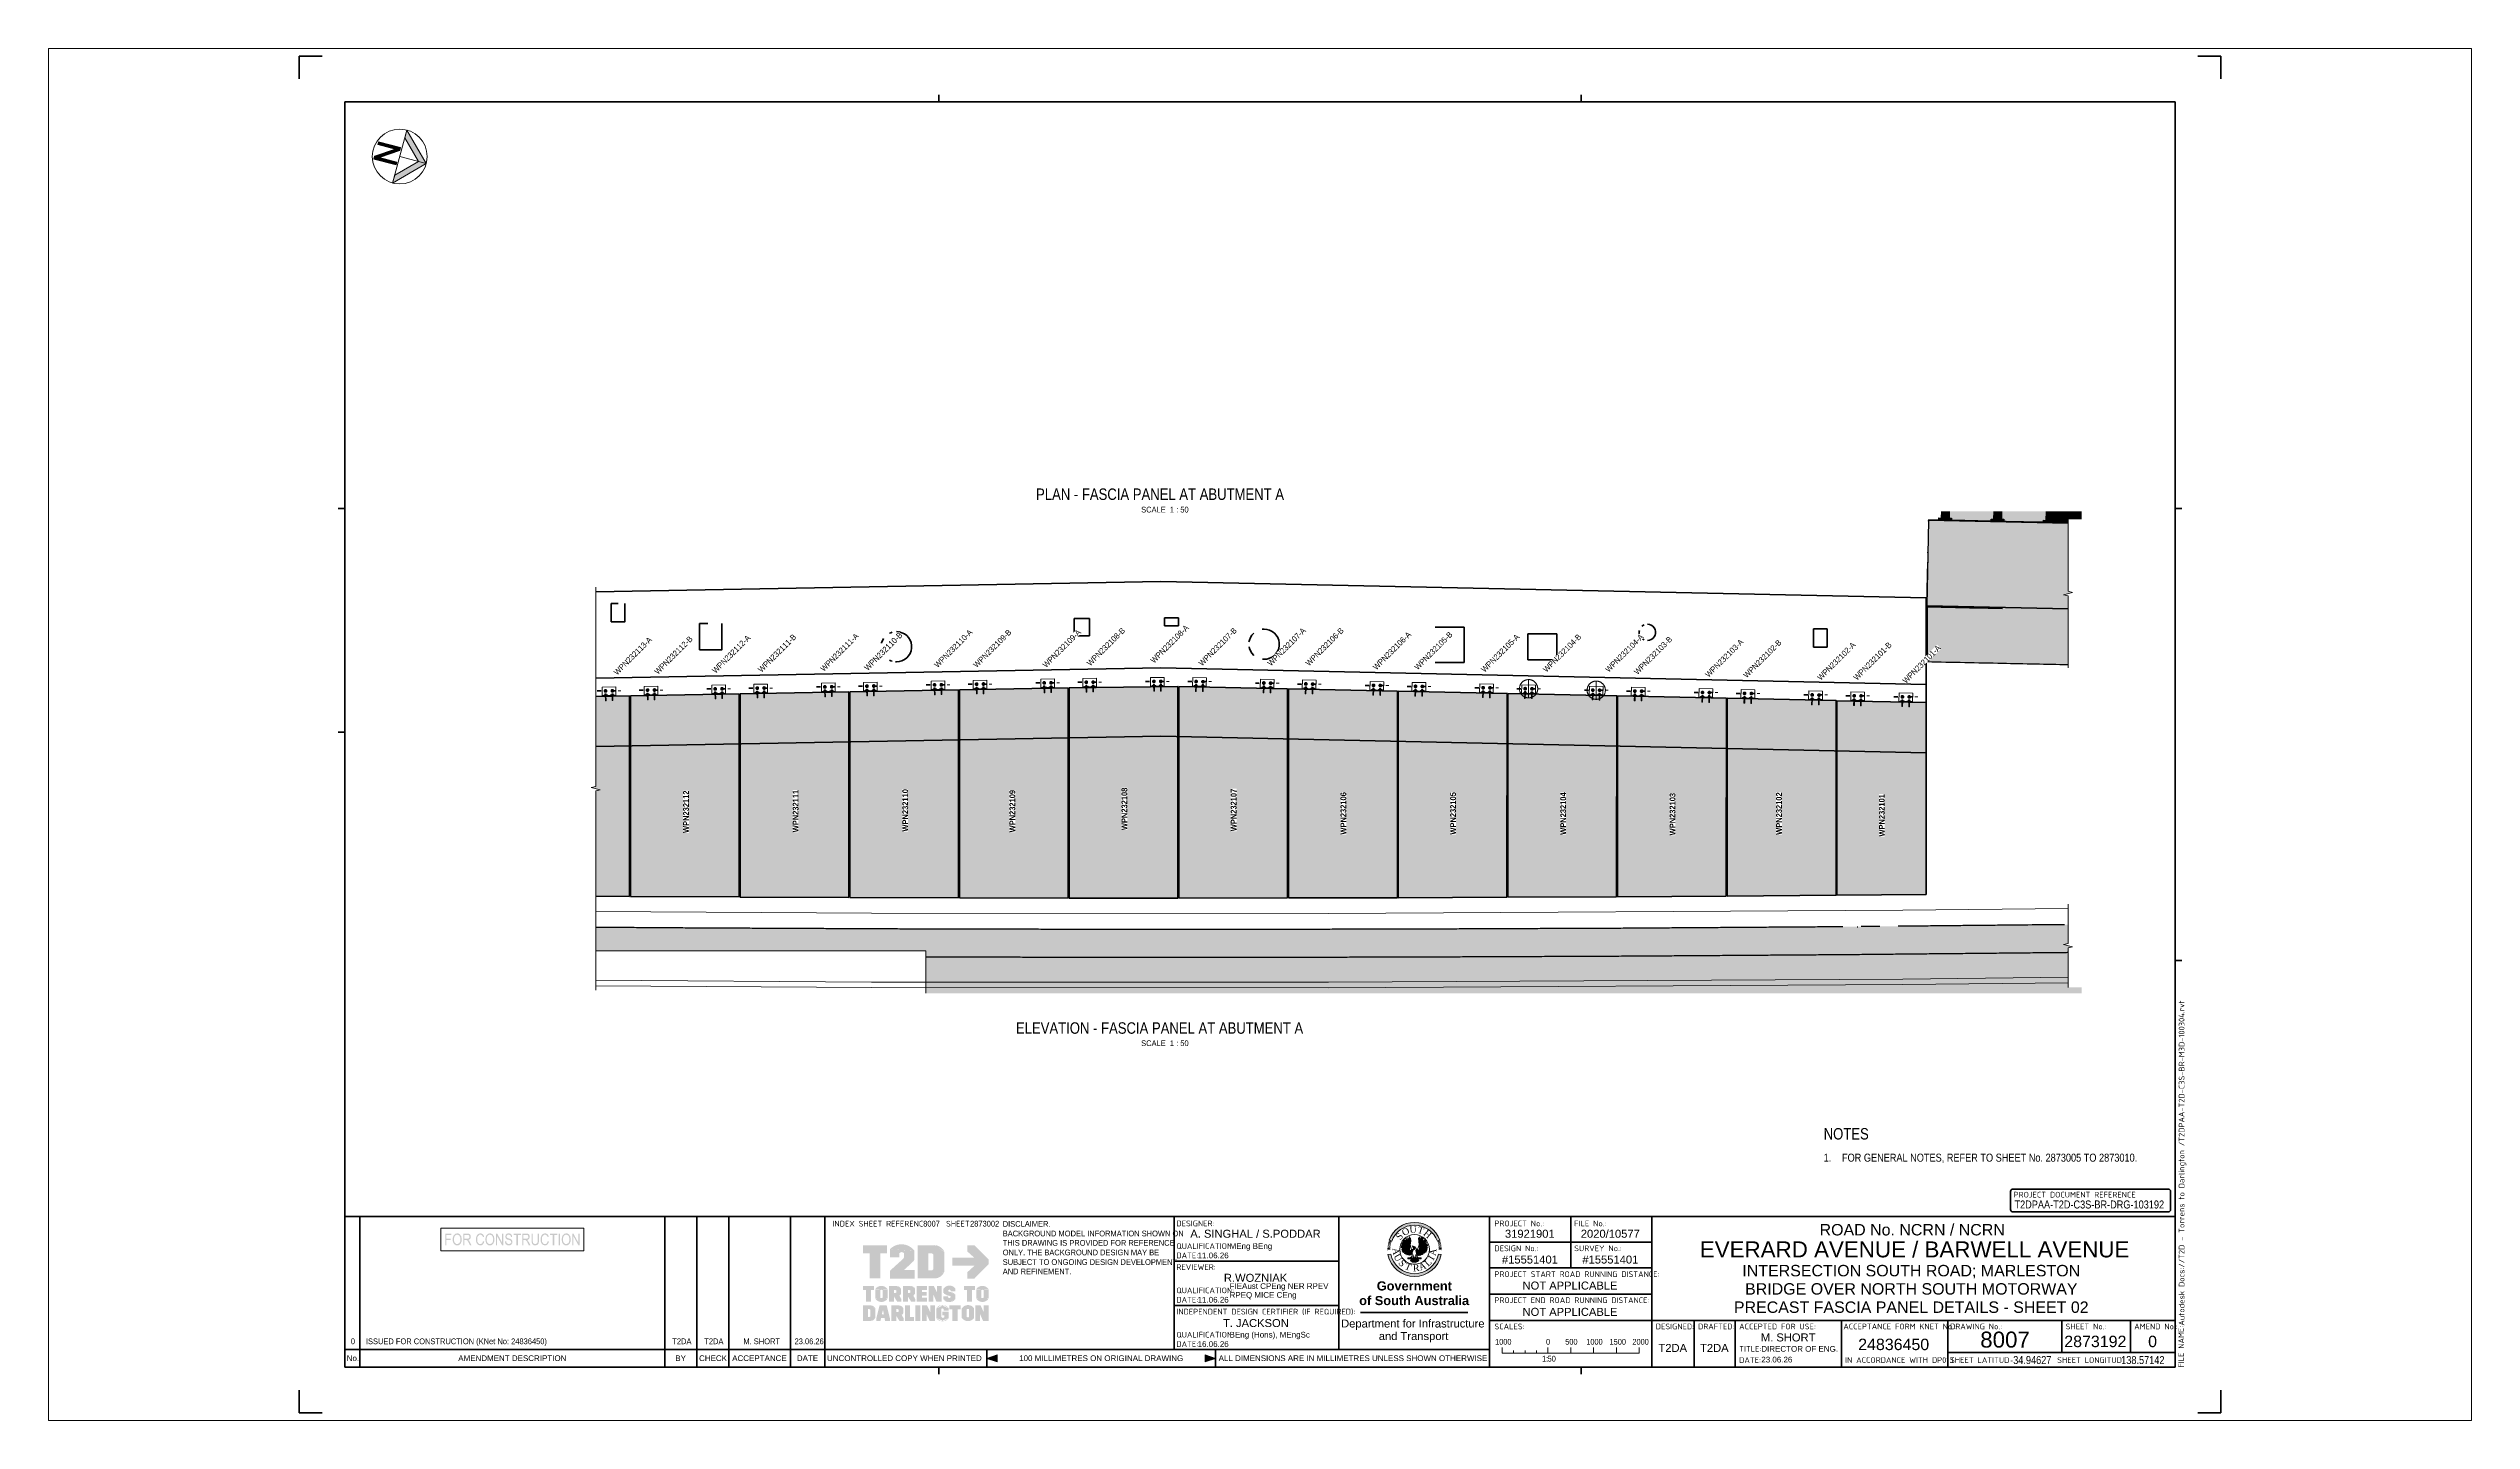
# Paper-space layout 'Layout1' of a CAD drawing. Header units: metres. Extents: x -0.11 to 0.95, y 0 to 0.6.
# The model-space entities are those that its viewports show. They can reach past a viewport. Long polylines and large blocks are cut down to what shows.
import ezdxf

# ---------------------------------------------------------------- set-up
doc = ezdxf.new("R2010")
doc.units = ezdxf.units.M
doc.linetypes.add('JacobsDash', pattern=[0.0045, 0.003, -0.0015])
doc.layers.get('Defpoints').update_dxf_attribs({"color": 41})
for name, color, linetype, lineweight in [('A-ANNO-NOTE', 7, 'Continuous', 9), ('A-ANNO-NOTE-STAMP', 10, 'Continuous', 18), ('A-DETL', 7, 'Continuous', 13), ('A-DETL-GENF', 7, 'Continuous', 9), ('A-GENM', 7, 'Continuous', 35), ('A-GENM-IDEN', 7, 'Continuous', 18), ('G-ANNO-TEXT', 7, 'Continuous', 9), ('G-ANNO-TTLB', 7, 'Continuous', 9), ('G-IMPT', 7, 'Continuous', 13), ('S-BEAM', 7, 'Continuous', 50), ('S-BEAM-HDLN', 7, 'JacobsDash', 18), ('S-FNDN', 7, 'Continuous', 50), ('S-FNDN-HDLN', 7, 'JacobsDash', 18), ('S-FNDN-IDEN', 7, 'Continuous', 18), ('S-FSTN', 7, 'Continuous', 18)]:
    doc.layers.add(name, color=color, linetype=linetype, lineweight=lineweight)
doc.layers.add('G-ANNO-NPLT', color=191, linetype='Continuous', plot=False)
doc.layers.get('G-ANNO-NPLT').freeze()
doc.styles.add('Arial', font='arial.ttf', dxfattribs={"height": 0.0025})
doc.styles.add('Arial Narrow', font='ARIALN.TTF', dxfattribs={"height": 0.125})
doc.styles.add('Arial Narrow_1', font='ARIALN.TTF', dxfattribs={"height": 0.0035})
doc.styles.add('Arial Narrow_2', font='ARIALN.TTF', dxfattribs={"height": 0.005})
doc.styles.add('Arial Narrow_3', font='ARIALN.TTF', dxfattribs={"height": 0.0025})
doc.styles.add('Arial Narrow_4', font='ARIALN.TTF', dxfattribs={"width": 0.9, "height": 0.0025})
doc.styles.add('Arial Narrow_B', font='ARIALNB.TTF', dxfattribs={"height": 0.125})
doc.styles.add('Arial_1', font='arial.ttf', dxfattribs={"height": 0.0035})
doc.styles.add('Arial_2', font='arial.ttf', dxfattribs={"height": 0.005})
doc.styles.add('Arial_3', font='arial.ttf', dxfattribs={"height": 0.007})
doc.styles.add('Arial_B', font='arialbd.ttf', dxfattribs={"height": 0.004})
doc.styles.add('ISOCPEUR', font='isocpeur.ttf', dxfattribs={"height": 0.0025})
doc.styles.add('Times New Roman', font='times.ttf', dxfattribs={"height": 0.008001})

# ---------------------------------------------------------------- blocks, each defined once
blk = doc.blocks.new('T2DPAA-T2D-PWA-DE-XRF-000001 - Drawing3_dwg-8554483-PRECAST FASCIA PANEL DETAILS - SHEET 02')
at = {"layer": 'G-IMPT'}
h = blk.add_hatch(color=256, dxfattribs=at)
edge = h.paths.add_edge_path()
edge.add_line((0.1549, 0.1015), (0.1515, 0.1021))
edge.add_arc((0.1226, 0.1077), 0.0295, 190.997, 349.003, ccw=False)
edge.add_line((0.0937, 0.1021), (0.0903, 0.1015))
edge.add_arc((0.1226, 0.1077), 0.0329, 190.997, 349.003)
edge = h.paths.add_edge_path()
edge.add_arc((0.1226, 0.1077), 0.0329, 20.0475, 159.9525, ccw=False)
edge.add_line((0.1535, 0.119), (0.1503, 0.1178))
edge.add_arc((0.1226, 0.1077), 0.0295, 20.0475, 159.9525)
edge.add_line((0.0949, 0.1178), (0.0917, 0.119))
h = blk.add_hatch(color=256, dxfattribs=at)
edge = h.paths.add_edge_path()
edge.add_arc((0.1226, 0.1077), 0.0329, 161.3902, 162.9856, ccw=False)
edge.add_line((0.0915, 0.1183), (0.0914, 0.1182))
edge.add_line((0.0915, 0.1183), (0.0947, 0.1172))
edge.add_line((0.0947, 0.1171), (0.0947, 0.1172))
edge.add_arc((0.1226, 0.1077), 0.0295, 161.3902, 162.9856)
edge.add_line((0.0944, 0.1163), (0.0911, 0.1174))
h = blk.add_hatch(color=256, dxfattribs=at)
edge = h.paths.add_edge_path()
edge.add_line((0.1206, 0.1074), (0.1207, 0.1074))
edge.add_line((0.1207, 0.1074), (0.1206, 0.1074))
edge = h.paths.add_edge_path()
edge.add_line((0.1166, 0.11), (0.1166, 0.1074))
edge.add_line((0.1166, 0.1074), (0.1183, 0.1065))
edge.add_line((0.1183, 0.1065), (0.119, 0.1076))
edge.add_line((0.119, 0.1076), (0.1204, 0.1079))
edge.add_line((0.1204, 0.1079), (0.1207, 0.1074))
edge.add_line((0.1207, 0.1074), (0.1211, 0.1067))
edge.add_line((0.1211, 0.1067), (0.1187, 0.1008))
edge.add_line((0.1187, 0.1008), (0.1178, 0.1012))
edge.add_line((0.1178, 0.1012), (0.1166, 0.1008))
edge.add_line((0.1166, 0.1008), (0.1161, 0.1012))
edge.add_line((0.1161, 0.1012), (0.1147, 0.101))
edge.add_line((0.1147, 0.101), (0.1143, 0.1017))
edge.add_line((0.1143, 0.1017), (0.1131, 0.1012))
edge.add_line((0.1131, 0.1012), (0.1128, 0.1022))
edge.add_line((0.1128, 0.1022), (0.1119, 0.1019))
edge.add_line((0.1119, 0.1019), (0.1119, 0.1029))
edge.add_line((0.1119, 0.1029), (0.1105, 0.1027))
edge.add_line((0.1105, 0.1027), (0.1107, 0.1043))
edge.add_line((0.1107, 0.1043), (0.1091, 0.1041))
edge.add_line((0.1091, 0.1041), (0.1095, 0.1057))
edge.add_line((0.1095, 0.1057), (0.1077, 0.106))
edge.add_line((0.1077, 0.106), (0.1081, 0.1069))
edge.add_line((0.1081, 0.1069), (0.1072, 0.1074))
edge.add_line((0.1072, 0.1074), (0.1081, 0.1091))
edge.add_line((0.1081, 0.1091), (0.1069, 0.11))
edge.add_line((0.1069, 0.11), (0.1081, 0.1112))
edge.add_line((0.1081, 0.1112), (0.1069, 0.1122))
edge.add_line((0.1069, 0.1122), (0.1085, 0.113))
edge.add_line((0.1085, 0.113), (0.1072, 0.1143))
edge.add_line((0.1072, 0.1143), (0.1095, 0.1145))
edge.add_line((0.1095, 0.1145), (0.1081, 0.116))
edge.add_line((0.1081, 0.116), (0.1105, 0.116))
edge.add_line((0.1105, 0.116), (0.1088, 0.1179))
edge.add_line((0.1088, 0.1179), (0.1119, 0.1163))
edge.add_line((0.1119, 0.1163), (0.1105, 0.1193))
edge.add_line((0.1105, 0.1193), (0.1138, 0.1172))
edge.add_line((0.1138, 0.1172), (0.1121, 0.121))
edge.add_line((0.1121, 0.121), (0.1147, 0.1181))
edge.add_line((0.1147, 0.1181), (0.1143, 0.1224))
edge.add_line((0.1143, 0.1224), (0.1159, 0.1188))
edge.add_line((0.1159, 0.1188), (0.1166, 0.1236))
edge.add_line((0.1166, 0.1236), (0.1171, 0.1207))
edge.add_line((0.1171, 0.1207), (0.1178, 0.1214))
edge.add_line((0.1178, 0.1214), (0.118, 0.1179))
edge.add_line((0.118, 0.1179), (0.1171, 0.1131))
edge.add_line((0.1171, 0.1131), (0.1178, 0.111))
edge.add_line((0.1178, 0.111), (0.1166, 0.11))
for points in [[(0.1105, 0.1193), (0.1088, 0.1179), (0.1119, 0.1163)], [(0.1369, 0.1093), (0.1385, 0.1081), (0.1367, 0.1074), (0.1376, 0.106), (0.1357, 0.106), (0.1367, 0.1043), (0.1348, 0.1043), (0.1348, 0.1031), (0.1336, 0.1034), (0.1331, 0.1022), (0.1322, 0.1024), (0.1317, 0.1015), (0.1305, 0.1017), (0.1301, 0.101), (0.1296, 0.1015), (0.1291, 0.1005), (0.1286, 0.1008), (0.1277, 0.1003), (0.1275, 0.101), (0.1268, 0.1003), (0.1251, 0.1029), (0.1242, 0.1065), (0.1246, 0.1076), (0.1263, 0.1076), (0.127, 0.1067), (0.1284, 0.1072), (0.1291, 0.11), (0.1275, 0.1112), (0.1282, 0.1133), (0.1275, 0.1219), (0.1284, 0.121), (0.1289, 0.1236), (0.1294, 0.1193), (0.1312, 0.1226), (0.1305, 0.1191), (0.1331, 0.1212), (0.1317, 0.1179), (0.1348, 0.1195), (0.1324, 0.116), (0.1364, 0.1179), (0.1341, 0.1155), (0.1371, 0.116), (0.1355, 0.1143), (0.1381, 0.1141), (0.1364, 0.1131), (0.1383, 0.1124), (0.1367, 0.1114), (0.1385, 0.11)], [(0.1312, 0.1226), (0.1331, 0.1212), (0.1305, 0.1191)], [(0.1348, 0.1195), (0.1364, 0.1179), (0.1324, 0.116)], [(0.1069, 0.1122), (0.1069, 0.11), (0.1081, 0.1112)], [(0.1081, 0.116), (0.1072, 0.1143), (0.1095, 0.1145)], [(0.1077, 0.106), (0.1091, 0.1041), (0.1095, 0.1057)], [(0.1105, 0.1027), (0.1119, 0.1019), (0.1119, 0.1029)], [(0.1225, 0.0967), (0.1233, 0.0985), (0.1277, 0.0943), (0.1263, 0.0929), (0.1237, 0.092), (0.1202, 0.0924), (0.1176, 0.0943), (0.1218, 0.0984)], [(0.1291, 0.1005), (0.1301, 0.101), (0.1296, 0.1015)], [(0.1317, 0.1015), (0.1331, 0.1022), (0.1322, 0.1024)], [(0.1383, 0.1124), (0.1381, 0.1141), (0.1364, 0.1131)]]:
    blk.add_hatch(color=256, dxfattribs=at).paths.add_polyline_path(points)
h = blk.add_hatch(color=256, dxfattribs=at)
edge = h.paths.add_edge_path()
edge.add_line((0.154, 0.1174), (0.1508, 0.1163))
edge.add_arc((0.1226, 0.1077), 0.0295, 17.0144, 18.6098)
edge.add_line((0.1505, 0.1172), (0.1505, 0.1171))
edge.add_line((0.1505, 0.1172), (0.1537, 0.1183))
edge.add_line((0.1538, 0.1182), (0.1537, 0.1183))
edge.add_arc((0.1226, 0.1077), 0.0329, 17.0144, 18.6098, ccw=False)
h = blk.add_hatch(color=256, dxfattribs=at)
edge = h.paths.add_edge_path()
edge.add_line((0.0931, 0.1083), (0.0897, 0.1083))
edge.add_arc((0.1226, 0.1077), 0.0329, 177.3415, 178.9368, ccw=False)
edge.add_line((0.0897, 0.1094), (0.0897, 0.1093))
edge.add_line((0.0897, 0.1094), (0.0932, 0.1092))
edge.add_line((0.0932, 0.1091), (0.0932, 0.1092))
edge.add_arc((0.1226, 0.1077), 0.0295, 177.3415, 178.9368)
h = blk.add_hatch(color=256, dxfattribs=at)
edge = h.paths.add_edge_path()
edge.add_line((0.0931, 0.1069), (0.0897, 0.1068))
edge.add_arc((0.1226, 0.1077), 0.0329, 180, 181.5953, ccw=False)
edge.add_line((0.0897, 0.1078), (0.0897, 0.1077))
edge.add_line((0.0897, 0.1078), (0.0931, 0.1078))
edge.add_line((0.0931, 0.1077), (0.0931, 0.1078))
edge.add_arc((0.1226, 0.1077), 0.0295, 180, 181.5953)
h = blk.add_hatch(color=256, dxfattribs=at)
edge = h.paths.add_edge_path()
edge.add_arc((0.1226, 0.1077), 0.0329, 174.6829, 176.2783, ccw=False)
edge.add_line((0.0899, 0.1109), (0.0898, 0.1108))
edge.add_line((0.0899, 0.1109), (0.0933, 0.1106))
edge.add_line((0.0933, 0.1105), (0.0933, 0.1106))
edge.add_arc((0.1226, 0.1077), 0.0295, 174.6829, 176.2783)
edge.add_line((0.0932, 0.1096), (0.0898, 0.1099))
h = blk.add_hatch(color=256, dxfattribs=at)
edge = h.paths.add_edge_path()
edge.add_arc((0.1226, 0.1077), 0.0329, 172.0244, 173.6197, ccw=False)
edge.add_line((0.09, 0.1124), (0.09, 0.1123))
edge.add_line((0.09, 0.1124), (0.0934, 0.1119))
edge.add_line((0.0934, 0.1118), (0.0934, 0.1119))
edge.add_arc((0.1226, 0.1077), 0.0295, 172.0244, 173.6197)
edge.add_line((0.0933, 0.111), (0.0899, 0.1114))
h = blk.add_hatch(color=256, dxfattribs=at)
edge = h.paths.add_edge_path()
edge.add_arc((0.1226, 0.1077), 0.0329, 169.3658, 170.9612, ccw=False)
edge.add_line((0.0903, 0.1139), (0.0903, 0.1138))
edge.add_line((0.0903, 0.1139), (0.0937, 0.1133))
edge.add_line((0.0936, 0.1132), (0.0937, 0.1133))
edge.add_arc((0.1226, 0.1077), 0.0295, 169.3658, 170.9612)
edge.add_line((0.0935, 0.1124), (0.0901, 0.1129))
h = blk.add_hatch(color=256, dxfattribs=at)
edge = h.paths.add_edge_path()
edge.add_arc((0.1226, 0.1077), 0.0329, 166.7073, 168.3026, ccw=False)
edge.add_line((0.0906, 0.1154), (0.0906, 0.1153))
edge.add_line((0.0906, 0.1154), (0.0939, 0.1146))
edge.add_line((0.0939, 0.1145), (0.0939, 0.1146))
edge.add_arc((0.1226, 0.1077), 0.0295, 166.7073, 168.3026)
edge.add_line((0.0937, 0.1137), (0.0904, 0.1144))
h = blk.add_hatch(color=256, dxfattribs=at)
edge = h.paths.add_edge_path()
edge.add_line((0.0941, 0.115), (0.0907, 0.1159))
edge.add_arc((0.1226, 0.1077), 0.0329, 164.0488, 165.6441, ccw=False)
edge.add_line((0.091, 0.1169), (0.091, 0.1168))
edge.add_line((0.091, 0.1169), (0.0943, 0.1159))
edge.add_line((0.0943, 0.1158), (0.0943, 0.1159))
edge.add_arc((0.1226, 0.1077), 0.0295, 164.0488, 165.6441)
h = blk.add_hatch(color=256, dxfattribs=at)
edge = h.paths.add_edge_path()
edge.add_line((0.1232, 0.1095), (0.1225, 0.1076))
edge.add_line((0.1225, 0.1076), (0.1207, 0.1074))
edge.add_line((0.1207, 0.1074), (0.1207, 0.1074))
edge.add_line((0.1207, 0.1074), (0.1216, 0.1086))
edge.add_line((0.1216, 0.1086), (0.1197, 0.1119))
edge.add_line((0.1197, 0.1119), (0.1232, 0.1107))
edge.add_line((0.1232, 0.1107), (0.1239, 0.1098))
edge.add_line((0.1239, 0.1098), (0.1232, 0.1095))
h = blk.add_hatch(color=256, dxfattribs=at)
edge = h.paths.add_edge_path()
edge.add_arc((0.1226, 0.1077), 0.0295, 14.3559, 15.9512)
edge.add_line((0.1509, 0.1159), (0.1509, 0.1158))
edge.add_line((0.1509, 0.1159), (0.1542, 0.1169))
edge.add_line((0.1542, 0.1168), (0.1542, 0.1169))
edge.add_arc((0.1226, 0.1077), 0.0329, 14.3559, 15.9512, ccw=False)
edge.add_line((0.1545, 0.1159), (0.1511, 0.115))
h = blk.add_hatch(color=256, dxfattribs=at)
edge = h.paths.add_edge_path()
edge.add_line((0.1548, 0.1144), (0.1514, 0.1137))
edge.add_arc((0.1226, 0.1077), 0.0295, 11.6974, 13.2927)
edge.add_line((0.1512, 0.1146), (0.1513, 0.1145))
edge.add_line((0.1512, 0.1146), (0.1546, 0.1154))
edge.add_line((0.1546, 0.1153), (0.1546, 0.1154))
edge.add_arc((0.1226, 0.1077), 0.0329, 11.6974, 13.2927, ccw=False)
h = blk.add_hatch(color=256, dxfattribs=at)
edge = h.paths.add_edge_path()
edge.add_arc((0.1226, 0.1077), 0.0295, 9.0388, 10.6342)
edge.add_line((0.1515, 0.1133), (0.1515, 0.1132))
edge.add_line((0.1515, 0.1133), (0.1549, 0.1139))
edge.add_line((0.1549, 0.1138), (0.1549, 0.1139))
edge.add_arc((0.1226, 0.1077), 0.0329, 9.0388, 10.6342, ccw=False)
edge.add_line((0.1551, 0.1129), (0.1517, 0.1124))
h = blk.add_hatch(color=256, dxfattribs=at)
edge = h.paths.add_edge_path()
edge.add_arc((0.1226, 0.1077), 0.0295, 6.3803, 7.9756)
edge.add_line((0.1518, 0.1119), (0.1518, 0.1118))
edge.add_line((0.1518, 0.1119), (0.1552, 0.1124))
edge.add_line((0.1552, 0.1123), (0.1552, 0.1124))
edge.add_arc((0.1226, 0.1077), 0.0329, 6.3803, 7.9756, ccw=False)
edge.add_line((0.1553, 0.1114), (0.1519, 0.111))
h = blk.add_hatch(color=256, dxfattribs=at)
edge = h.paths.add_edge_path()
edge.add_line((0.1554, 0.1099), (0.152, 0.1096))
edge.add_arc((0.1226, 0.1077), 0.0295, 3.7217, 5.3171)
edge.add_line((0.1519, 0.1106), (0.1519, 0.1105))
edge.add_line((0.1519, 0.1106), (0.1553, 0.1109))
edge.add_line((0.1553, 0.1108), (0.1553, 0.1109))
edge.add_arc((0.1226, 0.1077), 0.0329, 3.7217, 5.3171, ccw=False)
h = blk.add_hatch(color=256, dxfattribs=at)
edge = h.paths.add_edge_path()
edge.add_line((0.1555, 0.1083), (0.1521, 0.1083))
edge.add_arc((0.1226, 0.1077), 0.0295, 1.0632, 2.6585)
edge.add_line((0.152, 0.1092), (0.152, 0.1091))
edge.add_line((0.152, 0.1092), (0.1554, 0.1094))
edge.add_line((0.1555, 0.1093), (0.1554, 0.1094))
edge.add_arc((0.1226, 0.1077), 0.0329, 1.0632, 2.6585, ccw=False)
h = blk.add_hatch(color=256, dxfattribs=at)
edge = h.paths.add_edge_path()
edge.add_line((0.1555, 0.1068), (0.152, 0.1069))
edge.add_arc((0.1226, 0.1077), 0.0295, 358.4047, 360)
edge.add_line((0.1521, 0.1078), (0.1521, 0.1077))
edge.add_line((0.1521, 0.1078), (0.1555, 0.1078))
edge.add_line((0.1555, 0.1077), (0.1555, 0.1078))
edge.add_arc((0.1226, 0.1077), 0.0329, 358.4047, 360, ccw=False)
for p, q in [((0.0917, 0.119), (0.0949, 0.1178)), ((0.1105, 0.1193), (0.1088, 0.1179)), ((0.1088, 0.1179), (0.1119, 0.1163)), ((0.1119, 0.1163), (0.1105, 0.1193)), ((0.1305, 0.1191), (0.1312, 0.1226)), ((0.1331, 0.1212), (0.1305, 0.1191)), ((0.1312, 0.1226), (0.1331, 0.1212)), ((0.1324, 0.116), (0.1348, 0.1195)), ((0.1364, 0.1179), (0.1324, 0.116)), ((0.1348, 0.1195), (0.1364, 0.1179)), ((0.1503, 0.1178), (0.1535, 0.119)), ((0.0903, 0.1015), (0.0937, 0.1021)), ((0.1069, 0.1122), (0.1069, 0.11)), ((0.1081, 0.1112), (0.1069, 0.1122)), ((0.1069, 0.11), (0.1081, 0.1112)), ((0.1081, 0.116), (0.1072, 0.1143)), ((0.1072, 0.1143), (0.1095, 0.1145)), ((0.1077, 0.106), (0.1091, 0.1041)), ((0.1095, 0.1057), (0.1077, 0.106)), ((0.1095, 0.1145), (0.1081, 0.116)), ((0.1091, 0.1041), (0.1095, 0.1057)), ((0.1119, 0.1029), (0.1105, 0.1027)), ((0.1105, 0.1027), (0.1119, 0.1019)), ((0.1119, 0.1019), (0.1119, 0.1029)), ((0.115, 0.0967), (0.1197, 0.0967)), ((0.1211, 0.1003), (0.1173, 0.0974)), ((0.1244, 0.1003), (0.1272, 0.0974)), ((0.1256, 0.0967), (0.1308, 0.0967)), ((0.1296, 0.1015), (0.1291, 0.1005)), ((0.1291, 0.1005), (0.1301, 0.101)), ((0.1301, 0.101), (0.1296, 0.1015)), ((0.1322, 0.1024), (0.1317, 0.1015)), ((0.1317, 0.1015), (0.1331, 0.1022)), ((0.1331, 0.1022), (0.1322, 0.1024)), ((0.1381, 0.1141), (0.1364, 0.1131)), ((0.1364, 0.1131), (0.1383, 0.1124)), ((0.1383, 0.1124), (0.1381, 0.1141)), ((0.1515, 0.1021), (0.1549, 0.1015))]:
    blk.add_line(p, q, dxfattribs=at)
at = {"layer": 'G-IMPT', "flags": 128}
for points in [[(0.1085, 0.113), (0.1072, 0.1143), (0.1095, 0.1145), (0.1081, 0.116), (0.1105, 0.116), (0.1088, 0.1179), (0.1119, 0.1163), (0.1105, 0.1193), (0.1138, 0.1172), (0.1121, 0.121), (0.1147, 0.1181), (0.1143, 0.1224), (0.1159, 0.1188), (0.1166, 0.1236), (0.1171, 0.1207), (0.1178, 0.1214), (0.118, 0.1179), (0.1171, 0.1131), (0.119, 0.1076), (0.1204, 0.1079), (0.1211, 0.1067), (0.1187, 0.1008), (0.1178, 0.1012), (0.1166, 0.1008), (0.1161, 0.1012), (0.1147, 0.101), (0.1143, 0.1017), (0.1131, 0.1012), (0.1128, 0.1022), (0.1119, 0.1019), (0.1119, 0.1029), (0.1105, 0.1027), (0.1107, 0.1043), (0.1091, 0.1041), (0.1095, 0.1057), (0.1077, 0.106), (0.1081, 0.1069), (0.1072, 0.1074), (0.1081, 0.1091), (0.1069, 0.11), (0.1081, 0.1112), (0.1069, 0.1122), (0.1087, 0.1131)], [(0.1199, 0.1031), (0.1225, 0.0967), (0.1251, 0.1029), (0.1242, 0.1065), (0.1246, 0.1076), (0.1263, 0.1076), (0.1282, 0.1133), (0.1275, 0.1219), (0.1284, 0.121), (0.1289, 0.1236), (0.1294, 0.1193), (0.1312, 0.1226), (0.1305, 0.1191), (0.1331, 0.1212), (0.1317, 0.1179), (0.1348, 0.1195), (0.1324, 0.116), (0.1364, 0.1179), (0.1341, 0.1155), (0.1371, 0.116), (0.1355, 0.1143), (0.1381, 0.1141), (0.1364, 0.1131), (0.1383, 0.1124), (0.1367, 0.1114), (0.1385, 0.11), (0.1369, 0.1093), (0.1385, 0.1081), (0.1367, 0.1074), (0.1376, 0.106), (0.1357, 0.106), (0.1367, 0.1043), (0.1348, 0.1043), (0.1348, 0.1031), (0.1336, 0.1034), (0.1331, 0.1022), (0.1322, 0.1024), (0.1317, 0.1015), (0.1305, 0.1017), (0.1301, 0.101), (0.1296, 0.1015), (0.1291, 0.1005), (0.1286, 0.1008), (0.1277, 0.1003), (0.1275, 0.101), (0.1268, 0.1003), (0.1251, 0.1029)], [(0.1206, 0.0974), (0.1145, 0.0974), (0.1145, 0.0962), (0.1194, 0.0962)], [(0.119, 0.1076), (0.1183, 0.1065), (0.1166, 0.1074), (0.1166, 0.11), (0.1178, 0.111)], [(0.1218, 0.0984), (0.1176, 0.0943), (0.1202, 0.0924), (0.1237, 0.092), (0.1263, 0.0929), (0.1277, 0.0943), (0.1233, 0.0985)], [(0.1239, 0.1098), (0.1244, 0.1091), (0.1246, 0.1076)], [(0.1246, 0.0974), (0.1308, 0.0974), (0.1308, 0.0962), (0.126, 0.0962)], [(0.1263, 0.1076), (0.127, 0.1067), (0.1284, 0.1072), (0.1291, 0.11), (0.1275, 0.1112)]]:
    blk.add_lwpolyline(points, dxfattribs=at)
blk.add_lwpolyline([(0.1206, 0.1074), (0.1216, 0.1086), (0.1197, 0.1119), (0.1232, 0.1107), (0.1239, 0.1098), (0.1232, 0.1095), (0.1225, 0.1076)], close=True, dxfattribs=at)
at = {"layer": 'G-IMPT'}
blk.add_circle((0.1226, 0.1077), 0.018, dxfattribs=at)
for radius, start, end in [(0.0329, 20.0475, 159.9525), (0.0295, 20.0475, 159.9525), (0.0329, 190.997, 349.003), (0.0295, 190.997, 349.003)]:
    blk.add_arc((0.1226, 0.1077), radius, start, end, dxfattribs=at)
at = {"layer": 'G-IMPT', "lineweight": 9, "char_height": 0.008, "attachment_point": 2, "line_spacing_factor": 1.029793, "style": 'Times New Roman'}
for s, insert, width, rotation in [('S', (0.1012, 0.1263), 0.008041, 49.0663), ('O', (0.1099, 0.133), 0.010353, 26.6943), ('U', (0.1205, 0.136), 0.010353, 4.3222), ('T', (0.1314, 0.1347), 0.008744, 341.9502), ('H', (0.141, 0.1293), 0.010353, 319.5782), ('A', (0.104, 0.106), 0.010353, 279.6978), ('U', (0.1058, 0.0996), 0.010353, 300.15), ('S', (0.1107, 0.0935), 0.008041, 310.3575), ('T', (0.1164, 0.0903), 0.008744, 336.9699), ('R', (0.1244, 0.0893), 0.009549, 3.701), ('A', (0.1307, 0.0909), 0.010353, 21.3382), ('L', (0.1363, 0.0949), 0.008744, 42.375), ('I', (0.1395, 0.0995), 0.004825, 60.5783), ('A', (0.141, 0.1048), 0.010353, 83.64)]:
    blk.add_mtext(s, dxfattribs=dict(at, insert=insert, width=width, rotation=rotation))
blk = doc.blocks.new('T2DPAA-T2D-PWA-DE-XRF-000001 - Standard-8554974-PRECAST FASCIA PANEL DETAILS - SHEET 02')
at = {"layer": 'G-ANNO-TTLB', "true_color": 0x1d4a5c}
h = blk.add_hatch(color=139, dxfattribs=at)
edge = h.paths.add_edge_path()
edge.add_line((0.2623, 0.0443), (0.2623, 0.0452))
edge.add_arc((0.2616, 0.044), 0.00145, 58.8241, 99.793)
edge.add_line((0.2613, 0.0454), (0.2613, 0.0441))
edge.add_arc((0.2616, 0.0455), 0.00141, 259.7202, 301.6629)
edge = h.paths.add_edge_path()
edge.add_arc((0.2625, 0.0448), 0.00224, 301.808, 330.1086, ccw=False)
edge.add_line((0.2637, 0.0429), (0.2645, 0.0415))
edge.add_line((0.2645, 0.0415), (0.2645, 0.0403))
edge.add_line((0.2645, 0.0403), (0.2627, 0.0403))
edge.add_line((0.2627, 0.0403), (0.2613, 0.0425))
edge.add_line((0.2613, 0.0425), (0.2613, 0.0403))
edge.add_line((0.2613, 0.0403), (0.2591, 0.0403))
edge.add_line((0.2591, 0.0403), (0.2591, 0.0471))
edge.add_line((0.2591, 0.0471), (0.2624, 0.0471))
edge.add_arc((0.2623, 0.0446), 0.00248, 32.8357, 87.7033, ccw=False)
edge.add_line((0.2644, 0.046), (0.2644, 0.0437))
edge = h.paths.add_edge_path()
edge.add_line((0.2674, 0.0527), (0.2674, 0.0537))
edge.add_arc((0.2667, 0.0524), 0.00145, 58.8241, 99.793)
edge.add_line((0.2665, 0.0539), (0.2665, 0.0526))
edge.add_arc((0.2667, 0.0539), 0.00141, 259.7202, 301.6629)
edge = h.paths.add_edge_path()
edge.add_arc((0.2676, 0.0532), 0.00224, 301.808, 330.1086, ccw=False)
edge.add_line((0.2688, 0.0513), (0.2696, 0.0499))
edge.add_line((0.2696, 0.0499), (0.2696, 0.0487))
edge.add_line((0.2696, 0.0487), (0.2678, 0.0487))
edge.add_line((0.2678, 0.0487), (0.2664, 0.051))
edge.add_line((0.2664, 0.051), (0.2664, 0.0487))
edge.add_line((0.2664, 0.0487), (0.2642, 0.0487))
edge.add_line((0.2642, 0.0487), (0.2642, 0.0555))
edge.add_line((0.2642, 0.0555), (0.2676, 0.0555))
edge.add_arc((0.2675, 0.0531), 0.00248, 32.8357, 87.7033, ccw=False)
edge.add_line((0.2695, 0.0544), (0.2695, 0.0521))
edge = h.paths.add_edge_path()
edge.add_line((0.2499, 0.0422), (0.2499, 0.0452))
edge.add_arc((0.2491, 0.0441), 0.00138, 56.3448, 98.7814)
edge.add_line((0.2489, 0.0454), (0.2489, 0.0419))
edge.add_arc((0.2491, 0.0433), 0.00138, 261.2186, 303.6552)
edge = h.paths.add_edge_path()
edge.add_line((0.2613, 0.0527), (0.2613, 0.0537))
edge.add_arc((0.2606, 0.0524), 0.00145, 58.8241, 99.793)
edge.add_line((0.2603, 0.0539), (0.2603, 0.0526))
edge.add_arc((0.2606, 0.0539), 0.00141, 259.7202, 301.6629)
edge = h.paths.add_edge_path()
edge.add_line((0.2502, 0.0403), (0.2467, 0.0403))
edge.add_line((0.2467, 0.0403), (0.2467, 0.0471))
edge.add_line((0.2467, 0.0471), (0.2501, 0.0471))
edge.add_arc((0.25, 0.0447), 0.00241, 26.2483, 85.5583, ccw=False)
edge.add_line((0.2521, 0.0457), (0.2521, 0.0416))
edge.add_arc((0.2502, 0.0424), 0.00209, 270, 338.4707, ccw=False)
h.paths.add_polyline_path([(0.2555, 0.0451), (0.255, 0.0432), (0.2559, 0.0432)])
h.paths.add_polyline_path([(0.2585, 0.0415), (0.2585, 0.0403), (0.2564, 0.0403), (0.2562, 0.0415), (0.2547, 0.0415), (0.2544, 0.0403), (0.2526, 0.0403), (0.2526, 0.0415), (0.254, 0.0471), (0.2571, 0.0471)])
h.paths.add_polyline_path([(0.2673, 0.042), (0.269, 0.042), (0.269, 0.0403), (0.2651, 0.0403), (0.2651, 0.0471), (0.2673, 0.0471)])
h.paths.add_polyline_path([(0.2718, 0.0403), (0.2696, 0.0403), (0.2696, 0.0471), (0.2718, 0.0471)])
h.paths.add_polyline_path([(0.2762, 0.0441), (0.2762, 0.0471), (0.2782, 0.0471), (0.2782, 0.0403), (0.2759, 0.0403), (0.2746, 0.0432), (0.2746, 0.0403), (0.2725, 0.0403), (0.2725, 0.0471), (0.2748, 0.0471)])
edge = h.paths.add_edge_path()
edge.add_arc((0.2817, 0.0424), 0.000774, 214.5178, 325.4822)
edge.add_line((0.2823, 0.0419), (0.2823, 0.0427))
edge.add_line((0.2823, 0.0427), (0.2815, 0.0427))
edge.add_line((0.2815, 0.0427), (0.2815, 0.0443))
edge.add_line((0.2815, 0.0443), (0.2842, 0.0443))
edge.add_line((0.2842, 0.0443), (0.2842, 0.0415))
edge.add_arc((0.2819, 0.0428), 0.00262, 274.1131, 330.4929, ccw=False)
edge.add_arc((0.2815, 0.0434), 0.00327, 260.2337, 279.7663, ccw=False)
edge.add_arc((0.2812, 0.0429), 0.00275, 208.3817, 264.7517, ccw=False)
edge.add_line((0.2788, 0.0416), (0.2788, 0.0458))
edge.add_arc((0.2812, 0.0445), 0.00268, 94.8448, 152.8409, ccw=False)
edge.add_arc((0.2815, 0.0424), 0.00482, 83.0812, 96.9188, ccw=False)
edge.add_arc((0.2818, 0.0444), 0.00278, 31.3102, 83.6241, ccw=False)
edge.add_line((0.2842, 0.0459), (0.2842, 0.0447))
edge.add_line((0.2842, 0.0447), (0.282, 0.0447))
edge.add_line((0.282, 0.0447), (0.282, 0.0455))
edge.add_arc((0.2815, 0.0451), 0.000641, 40.732, 139.268)
edge.add_line((0.281, 0.0455), (0.281, 0.0419))
h.paths.add_polyline_path([(0.2882, 0.0403), (0.2859, 0.0403), (0.2859, 0.0454), (0.2846, 0.0454), (0.2846, 0.0471), (0.2895, 0.0471), (0.2895, 0.0454), (0.2882, 0.0454)])
edge = h.paths.add_edge_path()
edge.add_arc((0.2927, 0.0429), 0.00104, 239.6549, 300.3451)
edge.add_line((0.2932, 0.042), (0.2932, 0.0454))
edge.add_arc((0.2927, 0.0445), 0.00103, 59.5446, 120.4554)
edge.add_line((0.2921, 0.0454), (0.2921, 0.042))
edge = h.paths.add_edge_path()
edge.add_arc((0.2927, 0.0434), 0.00323, 212.7347, 327.2653, ccw=False)
edge.add_line((0.29, 0.0417), (0.29, 0.0458))
edge.add_arc((0.2927, 0.044), 0.00323, 32.6408, 147.3592, ccw=False)
edge.add_line((0.2954, 0.0458), (0.2954, 0.0417))
h.paths.add_polyline_path([(0.3017, 0.0403), (0.2993, 0.0403), (0.298, 0.0432), (0.298, 0.0403), (0.2959, 0.0403), (0.2959, 0.0471), (0.2982, 0.0471), (0.2996, 0.0441), (0.2996, 0.0471), (0.3017, 0.0471)])
edge = h.paths.add_edge_path()
edge.add_arc((0.299, 0.0513), 0.00104, 239.6549, 300.3451)
edge.add_line((0.2995, 0.0504), (0.2995, 0.0538))
edge.add_arc((0.299, 0.0529), 0.00103, 59.5446, 120.4554)
edge.add_line((0.2985, 0.0538), (0.2985, 0.0504))
edge = h.paths.add_edge_path()
edge.add_arc((0.299, 0.0518), 0.00323, 212.7347, 327.2653, ccw=False)
edge.add_line((0.2963, 0.0501), (0.2963, 0.0542))
edge.add_arc((0.299, 0.0524), 0.00323, 32.6408, 147.3592, ccw=False)
edge.add_line((0.3017, 0.0542), (0.3017, 0.0501))
h.paths.add_polyline_path([(0.2945, 0.0487), (0.2923, 0.0487), (0.2923, 0.0538), (0.2909, 0.0538), (0.2909, 0.0555), (0.2958, 0.0555), (0.2958, 0.0538), (0.2945, 0.0538)])
edge = h.paths.add_edge_path()
edge.add_line((0.2872, 0.0518), (0.2872, 0.0499))
edge.add_arc((0.2849, 0.0513), 0.0027, 273.7285, 329.3952, ccw=False)
edge.add_line((0.285, 0.0486), (0.2841, 0.0486))
edge.add_arc((0.2842, 0.0512), 0.00266, 210.1626, 267.7624, ccw=False)
edge.add_line((0.2819, 0.0499), (0.2819, 0.051))
edge.add_line((0.2819, 0.051), (0.2841, 0.051))
edge.add_arc((0.2845, 0.0508), 0.000522, 155.2714, 300.4507)
edge.add_arc((0.2846, 0.0508), 0.000487, 289.6558, 416.8121)
edge.add_line((0.2849, 0.0512), (0.2834, 0.0515))
edge.add_arc((0.2841, 0.054), 0.00253, 213.4271, 255.8381, ccw=False)
edge.add_line((0.2819, 0.0526), (0.2819, 0.0544))
edge.add_arc((0.2846, 0.0525), 0.00325, 35.8397, 144.1603, ccw=False)
edge.add_line((0.2872, 0.0544), (0.2872, 0.0533))
edge.add_line((0.2872, 0.0533), (0.2851, 0.0533))
edge.add_arc((0.2846, 0.0535), 0.000494, 335.3316, 479.9481)
edge.add_arc((0.2845, 0.0535), 0.000428, 103.9979, 246.4243)
edge.add_line((0.2843, 0.0531), (0.2853, 0.0529))
edge.add_arc((0.2849, 0.0501), 0.00281, 35.1328, 82.3403, ccw=False)
h.paths.add_polyline_path([(0.2792, 0.0526), (0.2792, 0.0555), (0.2812, 0.0555), (0.2812, 0.0487), (0.2789, 0.0487), (0.2776, 0.0517), (0.2776, 0.0487), (0.2755, 0.0487), (0.2755, 0.0555), (0.2778, 0.0555)])
h.paths.add_polyline_path([(0.2725, 0.053), (0.2746, 0.053), (0.2746, 0.0513), (0.2725, 0.0513), (0.2725, 0.0504), (0.2748, 0.0504), (0.2748, 0.0487), (0.2703, 0.0487), (0.2703, 0.0555), (0.2748, 0.0555), (0.2748, 0.0538), (0.2725, 0.0538)])
edge = h.paths.add_edge_path()
edge.add_arc((0.2615, 0.0532), 0.00224, 301.808, 330.1086, ccw=False)
edge.add_line((0.2627, 0.0513), (0.2635, 0.0499))
edge.add_line((0.2635, 0.0499), (0.2635, 0.0487))
edge.add_line((0.2635, 0.0487), (0.2617, 0.0487))
edge.add_line((0.2617, 0.0487), (0.2603, 0.051))
edge.add_line((0.2603, 0.051), (0.2603, 0.0487))
edge.add_line((0.2603, 0.0487), (0.2581, 0.0487))
edge.add_line((0.2581, 0.0487), (0.2581, 0.0555))
edge.add_line((0.2581, 0.0555), (0.2614, 0.0555))
edge.add_arc((0.2613, 0.0531), 0.00248, 32.8357, 87.7033, ccw=False)
edge.add_line((0.2634, 0.0544), (0.2634, 0.0521))
edge = h.paths.add_edge_path()
edge.add_line((0.2543, 0.0538), (0.2543, 0.0504))
edge.add_arc((0.2548, 0.0513), 0.00104, 239.6549, 300.3451)
edge.add_line((0.2553, 0.0504), (0.2553, 0.0538))
edge.add_arc((0.2548, 0.0529), 0.00103, 59.5446, 120.4554)
edge = h.paths.add_edge_path()
edge.add_line((0.2521, 0.0501), (0.2521, 0.0542))
edge.add_arc((0.2548, 0.0524), 0.00323, 32.6408, 147.3592, ccw=False)
edge.add_line((0.2575, 0.0542), (0.2575, 0.0501))
edge.add_arc((0.2548, 0.0518), 0.00323, 212.7347, 327.2653, ccw=False)
h.paths.add_polyline_path([(0.2503, 0.0487), (0.248, 0.0487), (0.248, 0.0538), (0.2467, 0.0538), (0.2467, 0.0555), (0.2516, 0.0555), (0.2516, 0.0538), (0.2503, 0.0538)])
h.paths.add_polyline_path([(0.3017, 0.0672), (0.3017, 0.0651), (0.2955, 0.0588), (0.2924, 0.0588), (0.2924, 0.0616), (0.2955, 0.0644), (0.2858, 0.0644), (0.2858, 0.0679), (0.2955, 0.0679), (0.2924, 0.0707), (0.2924, 0.0734), (0.2955, 0.0734)])
edge = h.paths.add_edge_path()
edge.add_line((0.2768, 0.0699), (0.2754, 0.0699))
edge.add_line((0.2754, 0.0699), (0.2754, 0.0624))
edge.add_line((0.2754, 0.0624), (0.2768, 0.0624))
edge.add_arc((0.2767, 0.0633), 0.000915, 277.9427, 335.4563)
edge.add_line((0.2775, 0.0629), (0.2775, 0.0694))
edge.add_arc((0.2767, 0.0689), 0.000957, 31.2517, 83.8556)
edge = h.paths.add_edge_path()
edge.add_line((0.2781, 0.0589), (0.2707, 0.0589))
edge.add_line((0.2707, 0.0589), (0.2707, 0.0734))
edge.add_line((0.2707, 0.0734), (0.2781, 0.0734))
edge.add_arc((0.2777, 0.0683), 0.00519, 26.2483, 85.5583, ccw=False)
edge.add_line((0.2823, 0.0705), (0.2823, 0.0617))
edge.add_arc((0.2781, 0.0634), 0.00451, 270, 338.4707, ccw=False)
edge = h.paths.add_edge_path()
edge.add_line((0.2627, 0.0699), (0.2627, 0.0681))
edge.add_line((0.2627, 0.0681), (0.2585, 0.0681))
edge.add_line((0.2585, 0.0681), (0.2585, 0.0716))
edge.add_arc((0.2636, 0.0668), 0.00703, 37.1177, 136.9917, ccw=False)
edge.add_line((0.2692, 0.071), (0.2692, 0.0671))
edge.add_arc((0.2674, 0.0677), 0.00193, 316.9738, 340.8309, ccw=False)
edge.add_line((0.2688, 0.0664), (0.268, 0.0656))
edge.add_line((0.268, 0.0656), (0.2646, 0.0625))
edge.add_line((0.2646, 0.0625), (0.2693, 0.0625))
edge.add_line((0.2693, 0.0625), (0.2693, 0.0588))
edge.add_line((0.2693, 0.0588), (0.2585, 0.0588))
edge.add_line((0.2585, 0.0588), (0.2585, 0.0622))
edge.add_line((0.2585, 0.0622), (0.2638, 0.067))
edge.add_line((0.2638, 0.067), (0.2647, 0.068))
edge.add_line((0.2647, 0.068), (0.2647, 0.0699))
edge.add_arc((0.2637, 0.0691), 0.00131, 40.7337, 139.2663)
h.paths.add_polyline_path([(0.2467, 0.0734), (0.2573, 0.0734), (0.2573, 0.0698), (0.2544, 0.0698), (0.2544, 0.0589), (0.2496, 0.0589), (0.2496, 0.0699), (0.2467, 0.0699)])
at = {"layer": 'G-IMPT', "lineweight": 9}
for points in [[(0.3055, 0.0254), (0.3055, 0.0239), (0.3055, 0.0224), (0.301, 0.0239)], [(0.3965, 0.0254), (0.401, 0.0239), (0.3965, 0.0224), (0.3965, 0.0239)]]:
    blk.add_hatch(color=256, dxfattribs=at).paths.add_polyline_path(points)
at = {"layer": 'A-ANNO-NOTE'}
for p, q in [((0.5265, 0.0287), (0.5265, 0.0262)), ((0.5265, 0.0262), (0.5865, 0.0262)), ((0.5315, 0.0274), (0.5315, 0.0262)), ((0.5365, 0.0274), (0.5365, 0.0262)), ((0.5415, 0.0274), (0.5415, 0.0262)), ((0.5465, 0.0287), (0.5465, 0.0262)), ((0.5565, 0.0287), (0.5565, 0.0262)), ((0.5665, 0.0287), (0.5665, 0.0262)), ((0.5765, 0.0287), (0.5765, 0.0262)), ((0.5865, 0.0287), (0.5865, 0.0262))]:
    blk.add_line(p, q, dxfattribs=at)
at = {"layer": 'G-ANNO-TTLB', "color": 8, "lineweight": 35, "true_color": 0x808080}
for p, q in [((0, 0.594), (0.01, 0.594)), ((0, 0.584), (0, 0.594)), ((0.831, 0.594), (0.841, 0.594)), ((0.841, 0.594), (0.841, 0.584)), ((0, 0), (0, 0.01)), ((0.01, 0), (0, 0)), ((0.831, 0), (0.841, 0)), ((0.841, 0), (0.841, 0.01))]:
    blk.add_line(p, q, dxfattribs=at)
at = {"layer": 'G-ANNO-TTLB', "lineweight": 100}
for p, q in [((0.02, 0.574), (0.02, 0.02)), ((0.821, 0.574), (0.02, 0.574)), ((0.821, 0.02), (0.821, 0.574)), ((0.23, 0.02), (0.23, 0.086)), ((0.455, 0.086), (0.455, 0.0277)), ((0.521, 0.086), (0.521, 0.02)), ((0.592, 0.086), (0.592, 0.02)), ((0.4645, 0.044), (0.5115, 0.044)), ((0.02, 0.02), (0.821, 0.02))]:
    blk.add_line(p, q, dxfattribs=at)
at = {"layer": 'G-ANNO-TTLB', "lineweight": 50}
for p, q in [((0.28, 0.577), (0.28, 0.574)), ((0.561, 0.577), (0.561, 0.574)), ((0.017, 0.396), (0.02, 0.396)), ((0.821, 0.396), (0.824, 0.396)), ((0.017, 0.298), (0.02, 0.298)), ((0.821, 0.198), (0.824, 0.198)), ((0.749, 0.097), (0.749, 0.089)), ((0.818, 0.098), (0.75, 0.098)), ((0.819, 0.089), (0.819, 0.097)), ((0.75, 0.088), (0.818, 0.088)), ((0.28, 0.02), (0.28, 0.017)), ((0.561, 0.02), (0.561, 0.017))]:
    blk.add_line(p, q, dxfattribs=at)
at = {"layer": 'G-ANNO-TTLB', "lineweight": 35}
for p, q in [((0.0265, 0.02), (0.0265, 0.086)), ((0.16, 0.02), (0.16, 0.086)), ((0.174, 0.02), (0.174, 0.086)), ((0.188, 0.02), (0.188, 0.086)), ((0.215, 0.02), (0.215, 0.086)), ((0.5565, 0.086), (0.5565, 0.0635)), ((0.521, 0.0748), (0.592, 0.0748)), ((0.521, 0.0635), (0.592, 0.0635)), ((0.455, 0.0471), (0.383, 0.0471)), ((0.521, 0.052), (0.592, 0.052)), ((0.521, 0.0405), (0.821, 0.0405)), ((0.6105, 0.0405), (0.6105, 0.02)), ((0.6285, 0.0405), (0.6285, 0.02)), ((0.675, 0.0405), (0.675, 0.02)), ((0.7215, 0.0405), (0.7215, 0.02)), ((0.7715, 0.0265), (0.7715, 0.0405)), ((0.8015, 0.0265), (0.8015, 0.0405)), ((0.521, 0.0277), (0.02, 0.0277)), ((0.301, 0.02), (0.301, 0.0277)), ((0.401, 0.02), (0.401, 0.0277)), ((0.821, 0.0265), (0.7215, 0.0265))]:
    blk.add_line(p, q, dxfattribs=at)
at = {"layer": 'G-ANNO-TTLB'}
for p, q in [((0.3055, 0.0254), (0.301, 0.0239)), ((0.301, 0.0239), (0.3055, 0.0224)), ((0.3055, 0.0239), (0.3055, 0.0254)), ((0.3055, 0.0224), (0.3055, 0.0239)), ((0.3965, 0.0254), (0.3965, 0.0239)), ((0.401, 0.0239), (0.3965, 0.0254)), ((0.3965, 0.0239), (0.3965, 0.0224)), ((0.3965, 0.0224), (0.401, 0.0239))]:
    blk.add_line(p, q, dxfattribs=at)
at = {"layer": 'G-ANNO-TTLB', "lineweight": 50}
for centre, start, end in [((0.75, 0.097), 90, 180), ((0.818, 0.097), 0, 90), ((0.75, 0.089), 180, 270), ((0.818, 0.089), 270, 0)]:
    blk.add_arc(centre, 0.001, start, end, dxfattribs=at)
at = {"xscale": 0.3600000000000081, "yscale": 0.3600000000000081, "zscale": 0.3600000000000081}
blk.add_blockref('T2DPAA-T2D-PWA-DE-XRF-000001 - Drawing3_dwg-8554483-PRECAST FASCIA PANEL DETAILS - SHEET 02', (0.444, 0.0328), dxfattribs=at)
at = {"layer": 'G-ANNO-TTLB', "attachment_point": 1}
for s, insert, char_height, width, style in [('PROJECT DOCUMENT REFERENCE', (0.7503, 0.0968), 0.0025, 0.058764, 'ISOCPEUR'), ('INDEX SHEET REFERENCE:', (0.2334, 0.0841), 0.0025, 0.046899, 'ISOCPEUR'), ('SHEET', (0.2831, 0.0841), 0.0025, 0.011544, 'ISOCPEUR'), ('PROJECT No.:', (0.5231, 0.0842), 0.0025, 0.02397, 'ISOCPEUR'), ('FILE No.:', (0.558, 0.0842), 0.0025, 0.015553, 'ISOCPEUR'), ('DESIGN No.:', (0.5231, 0.0733), 0.0025, 0.020844, 'ISOCPEUR'), ('SURVEY No.:', (0.558, 0.0733), 0.0025, 0.023008, 'ISOCPEUR'), ('QUALIFICATION:', (0.3839, 0.0549), 0.0025, 0.027498, 'ISOCPEUR'), ('Government', (0.4716, 0.0576), 0.004, 0.040004, 'Arial_B'), ('PROJECT START ROAD RUNNING DISTANCE:', (0.5231, 0.062), 0.0025, 0.079207, 'ISOCPEUR'), ('DATE:', (0.3839, 0.0508), 0.0025, 0.010582, 'ISOCPEUR'), ('INDEPENDENT DESIGN CERTIFIER (IF REQUIRED):', (0.3839, 0.0456), 0.0025, 0.08546, 'ISOCPEUR'), ('of South Australia', (0.4639, 0.0512), 0.004, 0.058523, 'Arial_B'), ('PROJECT END ROAD RUNNING DISTANCE:', (0.5231, 0.0506), 0.0025, 0.073835, 'ISOCPEUR'), ('QUALIFICATION:', (0.3839, 0.0355), 0.0025, 0.027498, 'ISOCPEUR'), ('Department for Infrastructure ', (0.456, 0.0409), 0.0035, 0.078004, 'Arial_1'), ('and Transport', (0.4725, 0.0354), 0.0035, 0.037599, 'Arial_1'), ('SCALES:', (0.5231, 0.0391), 0.0025, 0.014911, 'ISOCPEUR'), ('1000', (0.5234, 0.0324), 0.0025, 0.006927, 'Arial Narrow_4'), ('0', (0.5457, 0.0324), 0.0025, 0.001732, 'Arial Narrow_4'), ('500', (0.5541, 0.0324), 0.0025, 0.005195, 'Arial Narrow_4'), ('1000', (0.5633, 0.0324), 0.0025, 0.006927, 'Arial Narrow_4'), ('1500', (0.5735, 0.0324), 0.0025, 0.006927, 'Arial Narrow_4'), ('2000', (0.5835, 0.0324), 0.0025, 0.006927, 'Arial Narrow_4'), ('DESIGNED:', (0.5937, 0.0391), 0.0025, 0.018118, 'ISOCPEUR'), ('DRAFTED:', (0.6122, 0.0391), 0.0025, 0.017557, 'ISOCPEUR'), ('ACCEPTED FOR USE:', (0.6302, 0.0391), 0.0025, 0.037118, 'ISOCPEUR'), ('ACCEPTANCE FORM KNET No.:', (0.6758, 0.0391), 0.0025, 0.054435, 'ISOCPEUR'), ('DRAWING No.:', (0.7225, 0.0391), 0.0025, 0.024772, 'ISOCPEUR'), ('SHEET No.:', (0.7731, 0.0391), 0.0025, 0.019722, 'ISOCPEUR'), ('AMEND No.:', (0.8031, 0.0391), 0.0025, 0.020603, 'ISOCPEUR'), ('No. ', (0.0208, 0.0252), 0.0025, 0.007215, 'Arial'), ('AMENDMENT DESCRIPTION ', (0.0696, 0.0252), 0.0025, 0.058283, 'Arial'), ('BY ', (0.1646, 0.0252), 0.0025, 0.006814, 'Arial'), ('CHECK', (0.175, 0.0252), 0.0025, 0.014751, 'Arial'), ('ACCEPTANCE', (0.1895, 0.0252), 0.0025, 0.028861, 'Arial'), ('DATE ', (0.2178, 0.0252), 0.0025, 0.012506, 'Arial'), ('UNCONTROLLED COPY WHEN PRINTED', (0.231, 0.0252), 0.0025, 0.082173, 'Arial'), ('100 MILLIMETRES ON ORIGINAL DRAWING ', (0.3151, 0.0252), 0.0025, 0.088186, 'Arial'), ('DATE:', (0.3839, 0.0314), 0.0025, 0.010582, 'ISOCPEUR'), ('ALL DIMENSIONS ARE IN MILLIMETRES UNLESS SHOWN OTHERWISE ', (0.4024, 0.0252), 0.0025, 0.143101, 'Arial'), ('1:', (0.5439, 0.025), 0.0025, 0.002886, 'Arial Narrow_3'), ('50', (0.5464, 0.025), 0.0025, 0.003463, 'Arial Narrow_4'), ('TITLE:', (0.6302, 0.0293), 0.0025, 0.010903, 'ISOCPEUR'), ('DATE:', (0.6302, 0.0244), 0.0025, 0.010582, 'ISOCPEUR'), ('IN ACCORDANCE WITH DP013', (0.6766, 0.0244), 0.0025, 0.05227, 'ISOCPEUR'), ('SHEET LATITUDE', (0.7225, 0.0244), 0.0025, 0.030945, 'ISOCPEUR'), ('SHEET LONGITUDE', (0.7694, 0.0244), 0.0025, 0.03303, 'ISOCPEUR')]:
    blk.add_mtext(s, dxfattribs=dict(at, insert=insert, char_height=char_height, width=width, style=style))
at = {"layer": 'G-ANNO-TTLB', "insert": (0.3079, 0.084), "char_height": 0.0025, "width": 0.022127, "attachment_point": 1, "style": 'Arial Narrow_3', "bg_fill": 3, "box_fill_scale": 1.25, "bg_fill_color": 256, "bg_fill_true_color": 13158600, "bg_fill_transparency": 0}
blk.add_mtext('DISCLAIMER.', dxfattribs=at)
at = {"layer": 'G-ANNO-TTLB', "insert": (0.8224, 0.0198), "char_height": 0.0025, "width": 0.021966, "attachment_point": 1, "rotation": 90, "style": 'ISOCPEUR'}
blk.add_mtext('FILE NAME: ', dxfattribs=at)
at = {"layer": 'G-ANNO-TTLB', "lineweight": 100}
blk.add_line((0.821, 0.086), (0.02, 0.086), dxfattribs=at)
at = {"layer": 'G-ANNO-TTLB', "insert": (0.3079, 0.0798), "char_height": 0.0025, "width": 0.084899, "attachment_point": 1, "style": 'Arial Narrow_3', "bg_fill": 3, "box_fill_scale": 1.25, "bg_fill_color": 256, "bg_fill_true_color": 13158600, "bg_fill_transparency": 0}
blk.add_mtext('BACKGROUND MODEL INFORMATION SHOWN ON ', dxfattribs=at)
at = {"layer": 'G-ANNO-TTLB', "insert": (0.3079, 0.0757), "char_height": 0.0025, "width": 0.08065, "attachment_point": 1, "style": 'Arial Narrow_3', "bg_fill": 3, "box_fill_scale": 1.25, "bg_fill_color": 256, "bg_fill_true_color": 13158600, "bg_fill_transparency": 0}
blk.add_mtext('THIS DRAWING IS PROVIDED FOR REFERENCE ', dxfattribs=at)
at = {"layer": 'G-ANNO-TTLB', "insert": (0.3839, 0.0842), "char_height": 0.0025, "width": 0.018118, "attachment_point": 1, "style": 'ISOCPEUR'}
blk.add_mtext('DESIGNER:', dxfattribs=at)
at = {"layer": 'G-ANNO-TTLB', "insert": (0.3079, 0.0715), "char_height": 0.0025, "width": 0.073515, "attachment_point": 1, "style": 'Arial Narrow_3', "bg_fill": 3, "box_fill_scale": 1.25, "bg_fill_color": 256, "bg_fill_true_color": 13158600, "bg_fill_transparency": 0}
blk.add_mtext('ONLY. THE BACKGROUND DESIGN MAY BE ', dxfattribs=at)
at = {"layer": 'G-ANNO-TTLB', "insert": (0.3079, 0.0673), "char_height": 0.0025, "width": 0.082013, "attachment_point": 1, "style": 'Arial Narrow_3', "bg_fill": 3, "box_fill_scale": 1.25, "bg_fill_color": 256, "bg_fill_true_color": 13158600, "bg_fill_transparency": 0}
blk.add_mtext('SUBJECT TO ONGOING DESIGN DEVELOPMENT ', dxfattribs=at)
at = {"layer": 'G-ANNO-TTLB', "lineweight": 100}
blk.add_line((0.383, 0.086), (0.383, 0.0277), dxfattribs=at)
at = {"layer": 'G-ANNO-TTLB', "lineweight": 35}
blk.add_line((0.455, 0.0665), (0.383, 0.0665), dxfattribs=at)
at = {"layer": 'G-ANNO-TTLB', "char_height": 0.0025, "attachment_point": 1, "style": 'ISOCPEUR'}
for s, insert, width in [('QUALIFICATION:', (0.3839, 0.0743), 0.027498), ('DATE:', (0.3839, 0.0702), 0.010582), ('REVIEWER:', (0.3839, 0.0651), 0.01916)]:
    blk.add_mtext(s, dxfattribs=dict(at, insert=insert, width=width))
at = {"layer": 'G-ANNO-TTLB', "insert": (0.3079, 0.0632), "char_height": 0.0025, "width": 0.031827, "attachment_point": 1, "style": 'Arial Narrow_3', "bg_fill": 3, "box_fill_scale": 1.25, "bg_fill_color": 256, "bg_fill_true_color": 13158600, "bg_fill_transparency": 0}
blk.add_mtext('AND REFINEMENT.', dxfattribs=at)
blk = doc.blocks.new('NorthArrowRotation - DIT_Civil_North Arrow Rotation-5378148-PRECAST FASCIA PANEL DETAILS - SHEET 02')
at = {"layer": 'A-ANNO-NOTE'}
for points in [[(0.0116, -0.0031), (-0.0031, -0.0116), (-0.0022, -0.0082), (0.0082, -0.0022), (0.0022, 0.0082), (0.0031, 0.0116)], [(-0.0089, -0.0004), (-0.0013, -0.0024), (-0.0016, -0.0036), (-0.0113, -0.0011), (-0.011, 0.0002), (-0.002, 0.0033), (-0.0096, 0.0053), (-0.0093, 0.0065), (0.0004, 0.004), (0, 0.0027)]]:
    blk.add_hatch(color=256, dxfattribs=at).paths.add_polyline_path(points)
for p, q in [((0.0031, 0.0116), (-0.0031, -0.0116)), ((0.0031, 0.0116), (0.0022, 0.0082)), ((0.0116, -0.0031), (0.0031, 0.0116)), ((-0.011, 0.0002), (-0.0113, -0.0011)), ((-0.002, 0.0033), (-0.011, 0.0002)), ((-0.0093, 0.0065), (-0.0096, 0.0053)), ((-0.0096, 0.0053), (-0.002, 0.0033)), ((0.0004, 0.004), (-0.0093, 0.0065)), ((-0.0089, -0.0004), (0, 0.0027)), ((0, 0.0027), (0.0004, 0.004)), ((0.0022, 0.0082), (0.0082, -0.0022)), ((-0.0113, -0.0011), (-0.0016, -0.0036)), ((-0.0013, -0.0024), (-0.0089, -0.0004)), ((-0.0031, -0.0116), (0.0116, -0.0031)), ((-0.0022, -0.0082), (-0.0031, -0.0116)), ((0.0082, -0.0022), (-0.0022, -0.0082)), ((-0.0016, -0.0036), (-0.0013, -0.0024)), ((0.0116, -0.0031), (0, 0))]:
    blk.add_line(p, q, dxfattribs=at)
blk.add_circle((0, 0), 0.012, dxfattribs=at)
blk = doc.blocks.new('ForConstructionStamp')
at = {"layer": 'A-ANNO-NOTE-STAMP'}
h = blk.add_hatch(color=256, dxfattribs=at)
h.dxf.hatch_style = 1
h.paths.add_polyline_path([(0.0267, 0.0026), (0.0267, 0.0015), (0.0289, -0.0025), (0.0289, -0.0014)])
h.paths.add_polyline_path([(0.0267, 0.0026), (0.0262, 0.0026), (0.0262, -0.0025), (0.0267, -0.0025), (0.0267, 0.0015)])
h.paths.add_polyline_path([(0.0294, 0.0026), (0.0289, 0.0026), (0.0289, -0.0014), (0.0289, -0.0025), (0.0294, -0.0025)])
h.paths.add_polyline_path([(0.0236, 0.0027), (0.0235, 0.0027), (0.0232, 0.0026), (0.0229, 0.0026), (0.0226, 0.0024), (0.0224, 0.0022), (0.0222, 0.002), (0.0221, 0.0019), (0.0219, 0.0016), (0.0218, 0.0013), (0.0217, 0.0011), (0.0217, 0.0007), (0.0216, 0.0004), (0.0216, 0), (0.0216, -0.0003), (0.0217, -0.0006), (0.0217, -0.0009), (0.0218, -0.0012), (0.0219, -0.0015), (0.0221, -0.0018), (0.0222, -0.0019), (0.0224, -0.0021), (0.0227, -0.0023), (0.023, -0.0025), (0.0232, -0.0025), (0.0236, -0.0026), (0.0237, -0.0026), (0.024, -0.0025), (0.0243, -0.0024), (0.0246, -0.0022), (0.0248, -0.002), (0.0236, -0.002), (0.0233, -0.002), (0.0231, -0.0019), (0.0228, -0.0017), (0.0226, -0.0015), (0.0224, -0.0013), (0.0223, -0.001), (0.0222, -0.0007), (0.0222, -0.0004), (0.0222, 0), (0.0222, 0.0001), (0.0222, 0.0005), (0.0222, 0.0008), (0.0223, 0.0011), (0.0224, 0.0014), (0.0226, 0.0016), (0.0227, 0.0018), (0.023, 0.002), (0.0233, 0.0021), (0.0236, 0.0021), (0.0248, 0.0022), (0.0246, 0.0024), (0.0245, 0.0024), (0.0242, 0.0026), (0.0239, 0.0027)])
h.paths.add_polyline_path([(0.0248, 0.0022), (0.0236, 0.0021), (0.0237, 0.0021), (0.024, 0.002), (0.0243, 0.0019), (0.0244, 0.0018), (0.0246, 0.0015), (0.0248, 0.0012), (0.0248, 0.0011), (0.0249, 0.0007), (0.0249, 0.0004), (0.025, 0.0001), (0.025, 0.0001), (0.0249, -0.0003), (0.0249, -0.0007), (0.0248, -0.001), (0.0247, -0.0012), (0.0246, -0.0015), (0.0244, -0.0016), (0.0241, -0.0018), (0.0239, -0.0019), (0.0236, -0.002), (0.0248, -0.002), (0.025, -0.0018), (0.025, -0.0018), (0.0252, -0.0015), (0.0253, -0.0012), (0.0254, -0.001), (0.0255, -0.0006), (0.0255, -0.0003), (0.0255, 0.0001), (0.0255, 0.0002), (0.0255, 0.0006), (0.0254, 0.0009), (0.0254, 0.0012), (0.0253, 0.0015), (0.0252, 0.0017), (0.025, 0.0019)])
h.paths.add_polyline_path([(0.0203, -0.0025), (0.0203, 0.0026), (0.0208, 0.0026), (0.0208, -0.0025)])
h.paths.add_polyline_path([(0.0196, 0.0026), (0.0164, 0.0026), (0.0164, 0.002), (0.0177, 0.002), (0.0177, -0.0025), (0.0183, -0.0025), (0.0183, 0.002), (0.0196, 0.002)])
h.paths.add_polyline_path([(0.0143, 0.0027), (0.0142, 0.0027), (0.0139, 0.0026), (0.0136, 0.0025), (0.0133, 0.0024), (0.0132, 0.0023), (0.0143, 0.0021), (0.0144, 0.0021), (0.0147, 0.002), (0.0149, 0.0019), (0.0151, 0.0017), (0.0153, 0.0014), (0.0154, 0.0011), (0.0159, 0.0012), (0.0158, 0.0015), (0.0157, 0.0019), (0.0155, 0.0021), (0.0153, 0.0023), (0.0152, 0.0024), (0.0149, 0.0026), (0.0146, 0.0027)])
h.paths.add_polyline_path([(0.0132, 0.0023), (0.013, 0.0021), (0.0128, 0.0018), (0.0126, 0.0015), (0.0126, 0.0014), (0.0125, 0.0011), (0.0124, 0.0008), (0.0124, 0.0005), (0.0124, 0.0001), (0.0124, -0.0001), (0.0124, -0.0005), (0.0124, -0.0008), (0.0125, -0.0011), (0.0126, -0.0014), (0.0127, -0.0016), (0.0129, -0.0018), (0.0131, -0.0021), (0.0133, -0.0023), (0.0133, -0.0023), (0.0136, -0.0024), (0.0139, -0.0025), (0.0143, -0.0026), (0.0145, -0.0025), (0.0148, -0.0025), (0.0151, -0.0023), (0.0154, -0.0021), (0.0155, -0.002), (0.0142, -0.002), (0.014, -0.002), (0.0137, -0.0019), (0.0135, -0.0017), (0.0133, -0.0015), (0.0133, -0.0014), (0.0131, -0.0012), (0.013, -0.0009), (0.013, -0.0006), (0.0129, -0.0003), (0.0129, 0.0001), (0.0129, 0.0003), (0.013, 0.0007), (0.013, 0.001), (0.0131, 0.0012), (0.0132, 0.0014), (0.0134, 0.0017), (0.0136, 0.0019), (0.0137, 0.002), (0.014, 0.0021), (0.0143, 0.0021)])
h.paths.add_polyline_path([(0.0154, -0.0007), (0.0154, -0.0008), (0.0153, -0.0012), (0.0152, -0.0014), (0.015, -0.0017), (0.0148, -0.0018), (0.0146, -0.0019), (0.0142, -0.002), (0.0155, -0.002), (0.0156, -0.0018), (0.0158, -0.0015), (0.0159, -0.0012), (0.016, -0.0009)])
h.paths.add_polyline_path([(0.0089, 0.0026), (0.0084, 0.0026), (0.0084, -0.0003), (0.0084, -0.0006), (0.0084, -0.001), (0.0085, -0.0013), (0.0086, -0.0016), (0.0087, -0.0019), (0.0088, -0.0021), (0.01, -0.002), (0.0097, -0.0019), (0.0094, -0.0018), (0.0092, -0.0016), (0.009, -0.0013), (0.009, -0.0013), (0.009, -0.0011), (0.0089, -0.0007), (0.0089, -0.0003)])
h.paths.add_polyline_path([(0.0116, 0.0026), (0.0111, 0.0026), (0.0111, -0.0003), (0.0111, -0.0004), (0.0111, -0.0008), (0.011, -0.0012), (0.0109, -0.0014), (0.0108, -0.0016), (0.0106, -0.0018), (0.0103, -0.0019), (0.01, -0.002), (0.0088, -0.0021), (0.0089, -0.0021), (0.0091, -0.0023), (0.0094, -0.0025), (0.0097, -0.0025), (0.01, -0.0026), (0.0101, -0.0026), (0.0104, -0.0025), (0.0107, -0.0024), (0.011, -0.0023), (0.0112, -0.0021), (0.0114, -0.0018), (0.0115, -0.0015), (0.0115, -0.0013), (0.0116, -0.001), (0.0116, -0.0007), (0.0116, -0.0003)])
h.paths.add_polyline_path([(0.0061, 0.0026), (0.0043, 0.0026), (0.0043, -0.0025), (0.0048, -0.0025), (0.0048, -0.0002), (0.0054, -0.0002), (0.0064, -0.0002), (0.0064, -0.0002), (0.0068, -0.0001), (0.007, 0.0001), (0.0072, 0.0003), (0.0073, 0.0003), (0.0048, 0.0004), (0.0048, 0.002), (0.0061, 0.002), (0.0072, 0.0023), (0.0069, 0.0025), (0.0068, 0.0025), (0.0065, 0.0026)])
h.paths.add_polyline_path([(0.0072, 0.0023), (0.0061, 0.002), (0.0062, 0.002), (0.0065, 0.002), (0.0068, 0.0018), (0.0068, 0.0018), (0.0069, 0.0015), (0.007, 0.0012), (0.007, 0.001), (0.0069, 0.0007), (0.0068, 0.0006), (0.0066, 0.0005), (0.0063, 0.0004), (0.006, 0.0004), (0.0048, 0.0004), (0.0073, 0.0003), (0.0074, 0.0006), (0.0075, 0.0009), (0.0075, 0.0012), (0.0075, 0.0014), (0.0075, 0.0017), (0.0074, 0.002), (0.0074, 0.002)])
h.paths.add_polyline_path([(0.0064, -0.0002), (0.0054, -0.0002), (0.0056, -0.0002), (0.0059, -0.0003), (0.0059, -0.0003), (0.0062, -0.0006), (0.0063, -0.0008), (0.0065, -0.001), (0.0066, -0.0014), (0.0072, -0.0025), (0.0079, -0.0025), (0.0072, -0.0011), (0.0071, -0.001), (0.0069, -0.0007), (0.0067, -0.0004), (0.0067, -0.0004)])
h.paths.add_polyline_path([(0.0037, 0.0026), (0.0005, 0.0026), (0.0005, 0.002), (0.0018, 0.002), (0.0018, -0.0025), (0.0024, -0.0025), (0.0024, 0.002), (0.0037, 0.002)])
h.paths.add_polyline_path([(-0.0016, 0.0027), (-0.0019, 0.0027), (-0.0022, 0.0026), (-0.0025, 0.0025), (-0.0027, 0.0023), (-0.0028, 0.0022), (-0.0016, 0.0021), (-0.0015, 0.0021), (-0.0011, 0.002), (-0.0009, 0.0019), (-0.0008, 0.0017), (-0.0007, 0.0015), (-0.0006, 0.0011), (-0.0001, 0.0012), (-0.0001, 0.0014), (-0.0002, 0.0017), (-0.0003, 0.002), (-0.0004, 0.0021), (-0.0006, 0.0023), (-0.0008, 0.0025), (-0.001, 0.0026), (-0.0013, 0.0027)])
h.paths.add_polyline_path([(-0.0028, 0.0022), (-0.003, 0.0019), (-0.003, 0.0016), (-0.0031, 0.0013), (-0.003, 0.001), (-0.0029, 0.0007), (-0.0028, 0.0004), (-0.0026, 0.0002), (-0.0024, 0.0001), (-0.0021, 0), (-0.0017, -0.0001), (-0.0014, -0.0002), (-0.0011, -0.0003), (-0.0009, -0.0004), (-0.0008, -0.0005), (-0.0006, -0.0007), (-0.0006, -0.0008), (-0.0005, -0.0011), (-0.0005, -0.0012), (-0.0006, -0.0015), (-0.0008, -0.0017), (-0.0009, -0.0018), (-0.0012, -0.0019), (-0.0015, -0.002), (-0.0004, -0.0021), (-0.0002, -0.0018), (-0.0001, -0.0017), (0, -0.0014), (0, -0.001), (0, -0.0009), (0, -0.0006), (-0.0002, -0.0003), (-0.0002, -0.0002), (-0.0004, 0), (-0.0007, 0.0002), (-0.0009, 0.0003), (-0.0012, 0.0004), (-0.0016, 0.0005), (-0.0019, 0.0006), (-0.0022, 0.0007), (-0.0024, 0.0009), (-0.0025, 0.001), (-0.0026, 0.0013), (-0.0025, 0.0016), (-0.0023, 0.0019), (-0.0022, 0.0019), (-0.002, 0.0021), (-0.0016, 0.0021)])
h.paths.add_polyline_path([(-0.0027, -0.0008), (-0.0032, -0.0008), (-0.0032, -0.001), (-0.0032, -0.0013), (-0.0031, -0.0016), (-0.003, -0.0019), (-0.0028, -0.0021), (-0.0027, -0.0021), (-0.0025, -0.0023), (-0.0022, -0.0025), (-0.0019, -0.0025), (-0.0016, -0.0026), (-0.0013, -0.0025), (-0.001, -0.0025), (-0.0007, -0.0024), (-0.0006, -0.0023), (-0.0004, -0.0021), (-0.0015, -0.002), (-0.0018, -0.0019), (-0.0021, -0.0018), (-0.0023, -0.0017), (-0.0025, -0.0014), (-0.0026, -0.0014), (-0.0027, -0.0011)])
h.paths.add_polyline_path([(-0.0066, 0.0026), (-0.0067, 0.0015), (-0.0045, -0.0025), (-0.0045, -0.0014)])
h.paths.add_polyline_path([(-0.0066, 0.0026), (-0.0072, 0.0026), (-0.0072, -0.0025), (-0.0067, -0.0025), (-0.0067, 0.0015)])
h.paths.add_polyline_path([(-0.004, 0.0026), (-0.0045, 0.0026), (-0.0045, -0.0014), (-0.0045, -0.0025), (-0.004, -0.0025)])
h.paths.add_polyline_path([(-0.0098, 0.0027), (-0.0099, 0.0027), (-0.0102, 0.0026), (-0.0105, 0.0026), (-0.0108, 0.0024), (-0.011, 0.0022), (-0.0112, 0.002), (-0.0113, 0.0019), (-0.0115, 0.0016), (-0.0116, 0.0013), (-0.0117, 0.0011), (-0.0117, 0.0007), (-0.0118, 0.0004), (-0.0118, 0), (-0.0118, -0.0003), (-0.0117, -0.0006), (-0.0117, -0.0009), (-0.0116, -0.0012), (-0.0115, -0.0015), (-0.0113, -0.0018), (-0.0112, -0.0019), (-0.011, -0.0021), (-0.0107, -0.0023), (-0.0104, -0.0025), (-0.0101, -0.0025), (-0.0098, -0.0026), (-0.0097, -0.0026), (-0.0094, -0.0025), (-0.0091, -0.0024), (-0.0088, -0.0022), (-0.0086, -0.002), (-0.0098, -0.002), (-0.0101, -0.002), (-0.0103, -0.0019), (-0.0106, -0.0017), (-0.0108, -0.0015), (-0.011, -0.0013), (-0.0111, -0.001), (-0.0112, -0.0007), (-0.0112, -0.0004), (-0.0112, 0), (-0.0112, 0.0001), (-0.0112, 0.0005), (-0.0112, 0.0008), (-0.0111, 0.0011), (-0.011, 0.0014), (-0.0108, 0.0016), (-0.0107, 0.0018), (-0.0104, 0.002), (-0.0101, 0.0021), (-0.0098, 0.0021), (-0.0086, 0.0022), (-0.0088, 0.0024), (-0.0089, 0.0024), (-0.0092, 0.0026), (-0.0095, 0.0027)])
h.paths.add_polyline_path([(-0.0086, 0.0022), (-0.0098, 0.0021), (-0.0097, 0.0021), (-0.0094, 0.002), (-0.0091, 0.0019), (-0.009, 0.0018), (-0.0088, 0.0015), (-0.0086, 0.0012), (-0.0086, 0.0011), (-0.0085, 0.0007), (-0.0084, 0.0004), (-0.0084, 0.0001), (-0.0084, 0.0001), (-0.0085, -0.0003), (-0.0085, -0.0007), (-0.0086, -0.001), (-0.0087, -0.0012), (-0.0088, -0.0015), (-0.009, -0.0016), (-0.0093, -0.0018), (-0.0095, -0.0019), (-0.0098, -0.002), (-0.0086, -0.002), (-0.0084, -0.0018), (-0.0084, -0.0018), (-0.0082, -0.0015), (-0.0081, -0.0012), (-0.008, -0.001), (-0.0079, -0.0006), (-0.0079, -0.0003), (-0.0079, 0.0001), (-0.0079, 0.0002), (-0.0079, 0.0006), (-0.008, 0.0009), (-0.008, 0.0012), (-0.0081, 0.0015), (-0.0082, 0.0017), (-0.0084, 0.0019)])
h.paths.add_polyline_path([(-0.014, 0.0027), (-0.0141, 0.0027), (-0.0144, 0.0026), (-0.0147, 0.0025), (-0.015, 0.0024), (-0.0151, 0.0023), (-0.014, 0.0021), (-0.0139, 0.0021), (-0.0136, 0.002), (-0.0134, 0.0019), (-0.0132, 0.0017), (-0.013, 0.0014), (-0.0129, 0.0011), (-0.0124, 0.0012), (-0.0125, 0.0015), (-0.0126, 0.0019), (-0.0128, 0.0021), (-0.013, 0.0023), (-0.0131, 0.0024), (-0.0134, 0.0026), (-0.0137, 0.0027)])
h.paths.add_polyline_path([(-0.0151, 0.0023), (-0.0153, 0.0021), (-0.0155, 0.0018), (-0.0157, 0.0015), (-0.0157, 0.0014), (-0.0158, 0.0011), (-0.0159, 0.0008), (-0.0159, 0.0005), (-0.0159, 0.0001), (-0.0159, -0.0001), (-0.0159, -0.0005), (-0.0159, -0.0008), (-0.0158, -0.0011), (-0.0157, -0.0014), (-0.0156, -0.0016), (-0.0154, -0.0018), (-0.0152, -0.0021), (-0.015, -0.0023), (-0.015, -0.0023), (-0.0147, -0.0024), (-0.0144, -0.0025), (-0.0141, -0.0026), (-0.0138, -0.0025), (-0.0135, -0.0025), (-0.0132, -0.0023), (-0.013, -0.0021), (-0.0129, -0.002), (-0.0141, -0.002), (-0.0143, -0.002), (-0.0146, -0.0019), (-0.0148, -0.0017), (-0.015, -0.0015), (-0.015, -0.0014), (-0.0152, -0.0012), (-0.0153, -0.0009), (-0.0153, -0.0006), (-0.0154, -0.0003), (-0.0154, 0.0001), (-0.0154, 0.0003), (-0.0154, 0.0007), (-0.0153, 0.001), (-0.0152, 0.0012), (-0.0151, 0.0014), (-0.0149, 0.0017), (-0.0147, 0.0019), (-0.0146, 0.002), (-0.0143, 0.0021), (-0.014, 0.0021)])
h.paths.add_polyline_path([(-0.0129, -0.0007), (-0.0129, -0.0008), (-0.013, -0.0012), (-0.0131, -0.0014), (-0.0133, -0.0017), (-0.0135, -0.0018), (-0.0138, -0.0019), (-0.0141, -0.002), (-0.0129, -0.002), (-0.0127, -0.0018), (-0.0125, -0.0015), (-0.0124, -0.0012), (-0.0123, -0.0009)])
h.paths.add_polyline_path([(-0.0197, 0.0026), (-0.0215, 0.0026), (-0.0215, -0.0025), (-0.021, -0.0025), (-0.021, -0.0002), (-0.0203, -0.0002), (-0.0194, -0.0002), (-0.0193, -0.0002), (-0.019, -0.0001), (-0.0187, 0.0001), (-0.0185, 0.0003), (-0.0185, 0.0003), (-0.021, 0.0004), (-0.021, 0.002), (-0.0197, 0.002), (-0.0186, 0.0023), (-0.0188, 0.0025), (-0.019, 0.0025), (-0.0193, 0.0026)])
h.paths.add_polyline_path([(-0.0186, 0.0023), (-0.0197, 0.002), (-0.0196, 0.002), (-0.0192, 0.002), (-0.019, 0.0018), (-0.019, 0.0018), (-0.0188, 0.0015), (-0.0188, 0.0012), (-0.0188, 0.001), (-0.0189, 0.0007), (-0.019, 0.0006), (-0.0192, 0.0005), (-0.0194, 0.0004), (-0.0198, 0.0004), (-0.021, 0.0004), (-0.0185, 0.0003), (-0.0183, 0.0006), (-0.0183, 0.0009), (-0.0182, 0.0012), (-0.0182, 0.0014), (-0.0183, 0.0017), (-0.0184, 0.002), (-0.0184, 0.002)])
h.paths.add_polyline_path([(-0.0194, -0.0002), (-0.0203, -0.0002), (-0.0202, -0.0002), (-0.0199, -0.0003), (-0.0198, -0.0003), (-0.0196, -0.0006), (-0.0195, -0.0008), (-0.0193, -0.001), (-0.0191, -0.0014), (-0.0186, -0.0025), (-0.0179, -0.0025), (-0.0186, -0.0011), (-0.0187, -0.001), (-0.0188, -0.0007), (-0.019, -0.0004), (-0.0191, -0.0004)])
h.paths.add_polyline_path([(-0.0241, 0.0027), (-0.0242, 0.0027), (-0.0245, 0.0026), (-0.0248, 0.0026), (-0.0251, 0.0024), (-0.0253, 0.0022), (-0.0255, 0.002), (-0.0256, 0.0019), (-0.0258, 0.0016), (-0.0259, 0.0013), (-0.026, 0.0011), (-0.0261, 0.0007), (-0.0261, 0.0004), (-0.0261, 0), (-0.0261, -0.0003), (-0.0261, -0.0006), (-0.026, -0.0009), (-0.0259, -0.0012), (-0.0258, -0.0015), (-0.0256, -0.0018), (-0.0255, -0.0019), (-0.0253, -0.0021), (-0.025, -0.0023), (-0.0248, -0.0025), (-0.0245, -0.0025), (-0.0242, -0.0026), (-0.024, -0.0026), (-0.0237, -0.0025), (-0.0234, -0.0024), (-0.0231, -0.0022), (-0.0229, -0.002), (-0.0242, -0.002), (-0.0244, -0.002), (-0.0247, -0.0019), (-0.0249, -0.0017), (-0.0251, -0.0015), (-0.0253, -0.0013), (-0.0254, -0.001), (-0.0255, -0.0007), (-0.0255, -0.0004), (-0.0256, 0), (-0.0256, 0.0001), (-0.0255, 0.0005), (-0.0255, 0.0008), (-0.0254, 0.0011), (-0.0253, 0.0014), (-0.0252, 0.0016), (-0.025, 0.0018), (-0.0247, 0.002), (-0.0245, 0.0021), (-0.0241, 0.0021), (-0.0229, 0.0022), (-0.0232, 0.0024), (-0.0232, 0.0024), (-0.0235, 0.0026), (-0.0238, 0.0027)])
h.paths.add_polyline_path([(-0.0229, 0.0022), (-0.0241, 0.0021), (-0.024, 0.0021), (-0.0237, 0.002), (-0.0234, 0.0019), (-0.0233, 0.0018), (-0.0231, 0.0015), (-0.023, 0.0012), (-0.0229, 0.0011), (-0.0228, 0.0007), (-0.0228, 0.0004), (-0.0227, 0.0001), (-0.0227, 0.0001), (-0.0228, -0.0003), (-0.0228, -0.0007), (-0.0229, -0.001), (-0.023, -0.0012), (-0.0232, -0.0015), (-0.0233, -0.0016), (-0.0236, -0.0018), (-0.0239, -0.0019), (-0.0242, -0.002), (-0.0229, -0.002), (-0.0227, -0.0018), (-0.0227, -0.0018), (-0.0225, -0.0015), (-0.0224, -0.0012), (-0.0223, -0.001), (-0.0222, -0.0006), (-0.0222, -0.0003), (-0.0222, 0.0001), (-0.0222, 0.0002), (-0.0222, 0.0006), (-0.0223, 0.0009), (-0.0223, 0.0012), (-0.0224, 0.0015), (-0.0225, 0.0017), (-0.0227, 0.0019)])
h.paths.add_polyline_path([(-0.0267, 0.0026), (-0.0294, 0.0026), (-0.0294, -0.0025), (-0.0289, -0.0025), (-0.0289, -0.0002), (-0.027, -0.0002), (-0.027, 0.0004), (-0.0289, 0.0004), (-0.0289, 0.002), (-0.0267, 0.002)])
at = {"layer": 'A-ANNO-NOTE-STAMP', "flags": 128}
blk.add_lwpolyline([(-0.0313, 0.005), (0.0313, 0.005), (0.0313, -0.005), (-0.0313, -0.005)], close=True, dxfattribs=at)
blk = doc.blocks.new('CappingBeam_RS39B_CB01A - CappingBeam_RS39B_CB01A-57939457-DRG-2873192 - ELEVATION - FASCIA PANEL AT ABUTMENT A')
at = {"layer": 'A-GENM', "lineweight": 25, "true_color": 0xefefdf}
for points in [[(1146.2203, 19.8157), (1146.2203, 21.0157), (1143.1362, 21.0802), (1143.1362, 19.8802), (1144.7836, 19.8456)], [(1146.2203, 21.0157), (1146.2203, 21.0158), (1145.6437, 21.0277)]]:
    blk.add_hatch(color=254, dxfattribs=at).paths.add_polyline_path(points)
h = blk.add_hatch(color=254, dxfattribs=at)
h.paths.add_polyline_path([(1143.1362, 19.8802), (1143.1362, 19.8807), (1143.1362, 19.8802)])
h.paths.add_polyline_path([(1143.1362, 21.0277), (1143.1362, 21.0277), (1143.1362, 21.0315)])
at = {"layer": 'A-GENM', "color": 253, "lineweight": 25, "true_color": 0xa3a3a3}
blk.add_line((1143.1362, 19.8802), (1143.1362, 19.8802), dxfattribs=at)
at = {"layer": 'A-GENM', "color": 253, "lineweight": 25, "true_color": 0xa3a3a3, "flags": 128}
blk.add_lwpolyline([(1143.1362, 21.0802), (1143.1362, 20.9469), (1143.1362, 20.8135), (1143.1362, 20.6802), (1143.1362, 20.5469), (1143.1362, 20.4135), (1143.1362, 20.2802), (1143.1362, 20.1469), (1143.1362, 20.0135), (1143.1362, 19.8802)], dxfattribs=at)
at = {"layer": 'A-GENM', "color": 253, "lineweight": 25, "true_color": 0xa3a3a3}
blk.add_open_spline([(1144.7836, 21.0456), (1144.2345, 21.057), (1143.6853, 21.0685), (1143.1362, 21.0802)], degree=3, dxfattribs=at)
blk.add_open_spline([(1146.2203, 19.8157), (1145.7414, 19.8256), (1144.7134, 19.847), (1143.6853, 19.8685), (1143.1362, 19.8802)], degree=3, knots=[0.8439934, 0.8439934, 0.8439934, 0.8439934, 0.9166667, 1, 1, 1, 1], dxfattribs=at)
blk = doc.blocks.new('StitchPour_RS39B_01 - StitchPour_RS39B_01-60507265-DRG-2873192 - ELEVATION - FASCIA PANEL AT ABUTMENT A')
at = {"layer": 'A-GENM', "lineweight": 25, "true_color": 0xf4f4f4}
blk.add_hatch(color=7, dxfattribs=at).paths.add_polyline_path([(1146.2203, 21.0158), (1146.2203, 21.0354), (1143.1362, 21.1002), (1143.1363, 21.0802), (1145.6483, 21.0277)])
at = {"layer": 'A-GENM', "color": 253, "lineweight": 25, "true_color": 0xa3a3a3}
for p in [(1143.1362, 21.1002), (1143.1362, 21.0802)]:
    blk.add_line(p, (1143.1362, 21.0802), dxfattribs=at)
at = {"layer": 'A-GENM', "color": 253, "lineweight": 25, "true_color": 0xa3a3a3, "flags": 128}
blk.add_lwpolyline([(1143.1362, 21.4802), (1143.1362, 21.4802), (1143.1362, 21.4802)], dxfattribs=at)
blk = doc.blocks.new('SCR_NW_1 - SCR_NW_1-66978933-DRG-2873192 - ELEVATION - FASCIA PANEL AT ABUTMENT A')
at = {"layer": 'A-GENM', "lineweight": 25, "true_color": 0xebebeb}
blk.add_hatch(color=7, dxfattribs=at).paths.add_polyline_path([(1144.5349, 22.9621), (1144.5359, 23.0083), (1144.59, 23.0072), (1144.5935, 23.1747), (1143.6203, 23.1747), (1143.6172, 23.0276), (1143.6711, 23.0265), (1143.6704, 22.9891), (1143.6702, 22.9802), (1144.5347, 22.9621)])
at = {"layer": 'A-GENM', "color": 253, "lineweight": 25, "true_color": 0xaeaeae}
blk.add_line((1144.5349, 22.9621), (1143.6701, 22.9803), dxfattribs=at)
blk = doc.blocks.new('SCR_NW_2 - SCR_NW_2-66978934-DRG-2873192 - ELEVATION - FASCIA PANEL AT ABUTMENT A')
at = {"layer": 'A-GENM', "lineweight": 25, "true_color": 0xebebeb}
blk.add_hatch(color=7, dxfattribs=at).paths.add_polyline_path([(1145.6797, 22.938), (1145.6806, 22.9843), (1145.7347, 22.9831), (1145.7387, 23.1747), (1144.7655, 23.1747), (1144.7619, 23.0036), (1144.8158, 23.0025), (1144.8153, 22.9745), (1144.815, 22.9562), (1145.6795, 22.938)])
at = {"layer": 'A-GENM', "color": 253, "lineweight": 25, "true_color": 0xaeaeae}
blk.add_line((1145.6797, 22.938), (1144.8148, 22.9562), dxfattribs=at)
blk = doc.blocks.new('SCR_NW_3 - SCR_NW_3-66978935-DRG-2873192 - ELEVATION - FASCIA PANEL AT ABUTMENT A')
at = {"layer": 'A-GENM', "lineweight": 25, "true_color": 0xebebeb}
blk.add_hatch(color=7, dxfattribs=at).paths.add_polyline_path([(1146.2203, 22.9267), (1146.2203, 23.0005), (1146.5172, 23.0005), (1146.5172, 23.1747), (1145.9108, 23.1747), (1145.9067, 22.9795), (1145.9606, 22.9784), (1145.9605, 22.9717), (1145.9597, 22.9322), (1145.9686, 22.932)])
at = {"layer": 'A-GENM', "color": 253, "lineweight": 25, "true_color": 0xaeaeae}
blk.add_line((1146.2203, 22.9267), (1145.9596, 22.9322), dxfattribs=at)
blk = doc.blocks.new('PLATE ph - PLATE ph-66945816-DRG-2873192 - ELEVATION - FASCIA PANEL AT ABUTMENT A')
at = {"layer": 'A-GENM', "lineweight": 25, "true_color": 0xebebeb}
blk.add_hatch(color=7, dxfattribs=at).paths.add_polyline_path([(1143.6701, 22.9786), (1143.6711, 23.0265), (1143.3911, 23.0324), (1143.3901, 22.9844), (1143.4582, 22.983)])
at = {"layer": 'A-GENM', "color": 253, "lineweight": 25, "true_color": 0xaeaeae}
for p, q in [((1143.3901, 22.9844), (1143.3911, 23.0324)), ((1143.3911, 23.0324), (1143.6711, 23.0265)), ((1143.6711, 23.0265), (1143.6701, 22.9786)), ((1143.6711, 23.0265), (1143.671, 23.0198)), ((1143.6702, 22.9786), (1143.671, 23.0198))]:
    blk.add_line(p, q, dxfattribs=at)
blk = doc.blocks.new('POST_3000_1C_360UB2 - 1C-68650417-DRG-2873192 - ELEVATION - FASCIA PANEL AT ABUTMENT A')
at = {"layer": 'A-GENM', "lineweight": 25, "true_color": 0xebebeb}
for points in [[(1143.5158, 23.0298), (1143.5187, 23.1747), (1143.4482, 23.1747), (1143.4452, 23.0312), (1143.5157, 23.0298)], [(1143.5271, 23.0295), (1143.5302, 23.1747), (1143.5189, 23.1747), (1143.5158, 23.0298), (1143.5271, 23.0295)], [(1143.5351, 23.0294), (1143.5382, 23.1747), (1143.5302, 23.1747), (1143.5271, 23.0295)], [(1143.5466, 23.0291), (1143.5497, 23.1747), (1143.5382, 23.1747), (1143.5352, 23.0294), (1143.5465, 23.0291)], [(1143.6172, 23.0276), (1143.6203, 23.1747), (1143.5497, 23.1747), (1143.5466, 23.0291), (1143.6085, 23.0278)]]:
    blk.add_hatch(color=7, dxfattribs=at).paths.add_polyline_path(points)
at = {"layer": 'A-GENM', "color": 253, "lineweight": 25, "true_color": 0xaeaeae}
for p, q in [((1143.4482, 23.1747), (1143.4452, 23.0312)), ((1143.5271, 23.0295), (1143.5302, 23.1747)), ((1143.5382, 23.1747), (1143.5351, 23.0294)), ((1143.6203, 23.1747), (1143.6172, 23.0276))]:
    blk.add_line(p, q, dxfattribs=at)
blk = doc.blocks.new('POST_3000_1C_360UB2 - 1C-68650418-DRG-2873192 - ELEVATION - FASCIA PANEL AT ABUTMENT A')
at = {"layer": 'A-GENM', "lineweight": 25, "true_color": 0xebebeb}
for points in [[(1144.6606, 23.0057), (1144.6641, 23.1747), (1144.5935, 23.1747), (1144.59, 23.0072), (1144.6604, 23.0057)], [(1144.6719, 23.0055), (1144.6754, 23.1747), (1144.6641, 23.1747), (1144.6606, 23.0057), (1144.6718, 23.0055)], [(1144.6799, 23.0053), (1144.6834, 23.1747), (1144.6754, 23.1747), (1144.6719, 23.0055)], [(1144.6914, 23.0051), (1144.6949, 23.1747), (1144.6835, 23.1747), (1144.68, 23.0053), (1144.6912, 23.0051)], [(1144.7619, 23.0036), (1144.7655, 23.1747), (1144.6949, 23.1747), (1144.6914, 23.0051), (1144.7533, 23.0038)]]:
    blk.add_hatch(color=7, dxfattribs=at).paths.add_polyline_path(points)
at = {"layer": 'A-GENM', "color": 253, "lineweight": 25, "true_color": 0xaeaeae}
for p, q in [((1144.5935, 23.1747), (1144.59, 23.0072)), ((1144.6719, 23.0055), (1144.6754, 23.1747)), ((1144.6834, 23.1747), (1144.6799, 23.0053)), ((1144.7655, 23.1747), (1144.7619, 23.0036))]:
    blk.add_line(p, q, dxfattribs=at)
blk = doc.blocks.new('POST_3000_1C_360UB2 - 1C-68650419-DRG-2873192 - ELEVATION - FASCIA PANEL AT ABUTMENT A')
at = {"layer": 'A-GENM', "lineweight": 25, "true_color": 0xebebeb}
for points in [[(1145.8053, 22.9817), (1145.8094, 23.1747), (1145.7387, 23.1747), (1145.7347, 22.9831), (1145.8052, 22.9817)], [(1145.8166, 22.9814), (1145.8207, 23.1747), (1145.8094, 23.1747), (1145.8053, 22.9817), (1145.8166, 22.9814)], [(1145.8246, 22.9813), (1145.8287, 23.1747), (1145.8207, 23.1747), (1145.8166, 22.9814)], [(1145.8361, 22.981), (1145.8402, 23.1747), (1145.8288, 23.1747), (1145.8247, 22.9813), (1145.836, 22.981)], [(1145.9067, 22.9795), (1145.9108, 23.1747), (1145.8402, 23.1747), (1145.8361, 22.981), (1145.898, 22.9797)]]:
    blk.add_hatch(color=7, dxfattribs=at).paths.add_polyline_path(points)
at = {"layer": 'A-GENM', "color": 253, "lineweight": 25, "true_color": 0xaeaeae}
for p, q in [((1145.7387, 23.1747), (1145.7347, 22.9831)), ((1145.8166, 22.9814), (1145.8207, 23.1747)), ((1145.8287, 23.1747), (1145.8246, 22.9813)), ((1145.9108, 23.1747), (1145.9067, 22.9795))]:
    blk.add_line(p, q, dxfattribs=at)
blk = doc.blocks.new('Barrier-Precast-MPB-03-B - Typical-68652177-DRG-2873192 - ELEVATION - FASCIA PANEL AT ABUTMENT A')
at = {"layer": 'A-GENM', "lineweight": 25, "true_color": 0xf4f4f4}
for points in [[(1146.2203, 22.9104), (1146.2203, 22.925), (1143.1679, 22.9891), (1143.1676, 22.9745), (1145.4975, 22.9256)], [(1146.2203, 21.0504), (1146.2203, 21.3271), (1146.1203, 21.3521), (1146.3203, 21.4021), (1146.2203, 21.4271), (1146.2203, 22.9104), (1143.1676, 22.9745), (1143.1286, 21.1153), (1146.1203, 21.0525)], [(1143.1515, 22.2076), (1143.1515, 22.2076), (1143.1516, 22.2102)], [(1143.15, 22.1371), (1143.15, 22.1371), (1143.1501, 22.1391)], [(1143.1285, 21.1153), (1143.1286, 21.1153), (1143.1425, 21.7801)], [(1146.2203, 21.0354), (1146.2203, 21.0504), (1143.1286, 21.1153), (1143.1283, 21.1004), (1145.4975, 21.0506)]]:
    blk.add_hatch(color=7, dxfattribs=at).paths.add_polyline_path(points)
at = {"layer": 'A-GENM', "color": 253, "lineweight": 25, "true_color": 0xa3a3a3}
for p, q in [((1143.1679, 22.9891), (1143.1676, 22.9745)), ((1146.2203, 22.925), (1143.1679, 22.9891)), ((1143.1676, 22.9745), (1143.1286, 21.1153)), ((1143.1674, 22.9648), (1143.1676, 22.9745)), ((1146.2203, 22.9104), (1143.1676, 22.9745)), ((1143.1425, 21.7801), (1143.1484, 22.0626)), ((1143.1285, 21.1153), (1143.1425, 21.7801)), ((1143.1282, 21.1004), (1143.1285, 21.1153)), ((1143.1286, 21.1153), (1143.1283, 21.1004)), ((1143.1286, 21.1153), (1146.2203, 21.0504)), ((1143.1283, 21.1004), (1143.1282, 21.1004)), ((1146.2203, 21.0354), (1143.1283, 21.1004))]:
    blk.add_line(p, q, dxfattribs=at)
for points, knots in [([(1143.153, 22.2766), (1143.153, 22.2783), (1143.153, 22.2801), (1143.1531, 22.2813), (1143.1531, 22.2816), (1143.1531, 22.2816)], [-1, -1, -1, -1, -0.9305556, -0.8958333, -0.8888889, -0.8888889, -0.8888889, -0.8888889]), ([(1143.1514, 22.2026), (1143.1514, 22.2025), (1143.1514, 22.2022), (1143.1514, 22.2022), (1143.1514, 22.2026), (1143.1514, 22.203), (1143.1514, 22.2032)], [-0.8888889, -0.8888889, -0.8888889, -0.8888889, -0.8611111, -0.8263889, -0.7916667, -0.7777778, -0.7777778, -0.7777778, -0.7777778]), ([(1143.149, 22.0877), (1143.149, 22.0872), (1143.1489, 22.0842), (1143.1488, 22.08), (1143.1487, 22.0755), (1143.1486, 22.0715), (1143.1486, 22.0689), (1143.1486, 22.0673)], [0.7777778, 0.7777778, 0.7777778, 0.7777778, 0.7916667, 0.8611111, 0.8958333, 0.9305556, 1, 1, 1, 1]), ([(1143.1486, 22.0673), (1143.1485, 22.066), (1143.1485, 22.0645), (1143.1485, 22.0632), (1143.1485, 22.0627), (1143.1485, 22.0626)], [0, 0, 0, 0, 0.0555556, 0.0833333, 0.1111111, 0.1111111, 0.1111111, 0.1111111])]:
    blk.add_open_spline(points, degree=3, knots=knots, dxfattribs=at)
for points in [[(1143.1528, 22.2676), (1143.1528, 22.2693), (1143.1529, 22.2725), (1143.1529, 22.2753), (1143.153, 22.2766)], [(1143.1501, 22.1418), (1143.1501, 22.142), (1143.1501, 22.1422), (1143.1501, 22.1421), (1143.1501, 22.1417), (1143.1501, 22.1413), (1143.1501, 22.141)]]:
    blk.add_open_spline(points, degree=3, dxfattribs=at)
blk = doc.blocks.new('Top of Pavement - RL A - Top of Pavement - RL A-68818558-DRG-2873192 - ELEVATION - FASCIA PANEL AT ABUTMENT A')
at = {"layer": 'A-GENM', "lineweight": 25, "true_color": 0xe8e8e8}
for points in [[(1126.3383, 13.4094), (1127.1806, 13.4102), (1131.8128, 13.4168), (1134.7908, 13.4293), (1136.445, 13.4364), (1137.34, 13.442), (1140.0575, 13.461), (1141.4983, 13.4712), (1142.9483, 13.4852), (1146.2203, 13.517), (1146.2203, 13.6195), (1146.3203, 13.6445), (1146.1203, 13.6945), (1146.2203, 13.7195), (1146.2203, 14.1301), (1145.7409, 14.1252), (1141.2908, 14.0826), (1138.8635, 14.0658), (1136.3203, 14.0486), (1135.627, 14.0458), (1132.7951, 14.0343), (1131.4744, 14.0294), (1130.7723, 14.028), (1127.9403, 14.0247), (1126.6782, 14.0232), (1125.9175, 14.0237), (1121.8718, 14.0301), (1121.4672, 14.0311), (1120.2536, 14.0364), (1116.6125, 14.0526), (1115.8034, 14.0575), (1114.0014, 14.0695), (1114.0014, 13.5544), (1121.2259, 13.5544), (1121.2259, 13.4185), (1121.7061, 13.417), (1122.9695, 13.4149), (1126.1234, 13.4097)], [(1127.1285, 12.6294), (1146.5172, 12.6294), (1146.5172, 12.7573), (1146.2203, 12.7573), (1146.2203, 13.517), (1145.7092, 13.5122), (1142.9483, 13.4852), (1141.4188, 13.4705), (1140.6561, 13.465), (1139.3794, 13.4563), (1136.8302, 13.4386), (1136.0239, 13.4343), (1131.7317, 13.4166), (1131.2219, 13.4153), (1126.7595, 13.4096), (1126.1234, 13.4097), (1125.4961, 13.4109), (1123.8117, 13.4136), (1121.285, 13.4183), (1121.2259, 13.4185), (1121.2259, 12.6294), (1126.6333, 12.6294)]]:
    blk.add_hatch(color=254, dxfattribs=at).paths.add_polyline_path(points)
h = blk.add_hatch(color=254, dxfattribs=at)
h.paths.add_polyline_path([(1131.1582, 14.0286), (1131.5814, 14.0297), (1131.1675, 14.0286)])
h.paths.add_polyline_path([(1136.0316, 14.0473), (1136.4586, 14.0493), (1136.3203, 14.0489)])
h.paths.add_polyline_path([(1141.03, 14.0808), (1141.7211, 14.0862), (1142.4385, 14.0934), (1141.2394, 14.0826)])
h.paths.add_polyline_path([(1145.1664, 14.1197), (1146.2203, 14.1302), (1146.2203, 14.1306), (1145.7219, 14.1252), (1145.3307, 14.1214)])
at = {"layer": 'A-GENM', "color": 253, "lineweight": 25, "true_color": 0xa3a3a3}
blk.add_line((1141.6037, 14.0851), (1141.6188, 14.0853), dxfattribs=at)
for points, knots in [([(1146.1454, 14.1293), (1145.8757, 14.1265), (1145.4712, 14.1227), (1144.9318, 14.1175), (1144.5272, 14.1135), (1144.1227, 14.1096), (1143.7181, 14.1056), (1143.3136, 14.1017), (1142.909, 14.0978), (1142.6393, 14.0952), (1142.5045, 14.0938)], [0.3575419, 0.3575419, 0.3575419, 0.3575419, 0.36312849, 0.36592179, 0.36871508, 0.37150838, 0.37430168, 0.37709497, 0.37988827, 0.38268156, 0.38268156, 0.38268156, 0.38268156]), ([(1141.2908, 14.0826), (1141.156, 14.0816), (1140.8863, 14.0797), (1140.4817, 14.0769), (1140.0772, 14.0741), (1139.6726, 14.0714), (1139.2681, 14.0686), (1138.8635, 14.0658), (1138.4589, 14.063), (1138.0544, 14.0602), (1137.6498, 14.0575), (1137.2453, 14.0546), (1136.8407, 14.0516), (1136.4362, 14.049), (1136.0316, 14.0472), (1135.627, 14.0458), (1135.2225, 14.0443), (1134.8179, 14.0426), (1134.4133, 14.0409), (1134.0088, 14.0393), (1133.6042, 14.0376), (1133.1997, 14.036), (1132.7951, 14.0343), (1132.3905, 14.0326), (1131.986, 14.031), (1131.5814, 14.0296), (1131.1768, 14.0285), (1130.7723, 14.028), (1130.3677, 14.0276), (1129.9631, 14.0272), (1129.5586, 14.0266), (1129.154, 14.0261), (1128.7494, 14.0256), (1128.3449, 14.0252), (1127.9403, 14.0247), (1127.5357, 14.0241), (1127.1312, 14.0235), (1126.7266, 14.0232), (1126.322, 14.0233), (1125.9175, 14.0237), (1125.5129, 14.0243), (1125.1083, 14.0251), (1124.7038, 14.0257), (1124.2992, 14.0264), (1123.8946, 14.027), (1123.4901, 14.0277), (1123.0855, 14.0283), (1122.6809, 14.0291), (1122.2764, 14.0296), (1121.8718, 14.03), (1121.4672, 14.031), (1121.0627, 14.0327), (1120.6581, 14.0346), (1120.2536, 14.0364), (1119.849, 14.0382), (1119.4444, 14.04), (1119.0399, 14.0418), (1118.6353, 14.0436), (1118.2307, 14.0454), (1117.8262, 14.0472), (1117.4216, 14.049), (1117.017, 14.0508), (1116.6125, 14.0526), (1116.2079, 14.0548), (1115.8034, 14.0575), (1115.3988, 14.0603), (1114.9942, 14.0631), (1114.5897, 14.0657), (1114.2588, 14.0678), (1114.0627, 14.0691), (1114.0014, 14.0695)], [0.3910615, 0.3910615, 0.3910615, 0.3910615, 0.3938547, 0.396648, 0.3994413, 0.4022346, 0.4050279, 0.4078212, 0.4106145, 0.4134078, 0.4162011, 0.4189944, 0.4217877, 0.424581, 0.4273743, 0.4301676, 0.4329609, 0.4357542, 0.4385475, 0.4413408, 0.4441341, 0.4469274, 0.4497207, 0.452514, 0.4553073, 0.4581006, 0.4608939, 0.4636872, 0.4664804, 0.4692737, 0.472067, 0.4748603, 0.4776536, 0.4804469, 0.4832402, 0.4860335, 0.4888268, 0.4916201, 0.4944134, 0.4972067, 0.5, 0.5027933, 0.5055866, 0.5083799, 0.5111732, 0.5139665, 0.5167598, 0.5195531, 0.5223464, 0.5251397, 0.527933, 0.5307263, 0.5335196, 0.5363128, 0.5391061, 0.5418994, 0.5446927, 0.547486, 0.5502793, 0.5530726, 0.5558659, 0.5586592, 0.5614525, 0.5642458, 0.5670391, 0.5698324, 0.5726257, 0.575419, 0.5782123, 0.5794807, 0.5794807, 0.5794807, 0.5794807]), ([(1146.2203, 13.517), (1146.1903, 13.5167), (1146.0199, 13.515), (1145.7092, 13.5122), (1145.2881, 13.5081), (1144.867, 13.5039), (1144.4459, 13.4998), (1144.0248, 13.4957), (1143.6038, 13.4916), (1143.1827, 13.4875), (1142.7616, 13.4833), (1142.3405, 13.4792), (1141.9194, 13.4751), (1141.4983, 13.4711), (1141.0772, 13.4677), (1140.6561, 13.465), (1140.235, 13.4623), (1139.8139, 13.4593), (1139.3928, 13.4563), (1138.9717, 13.4534), (1138.5505, 13.4505), (1138.1294, 13.4476), (1137.7083, 13.4447), (1137.2872, 13.4416), (1136.8661, 13.4387), (1136.445, 13.4363), (1136.0239, 13.4343), (1135.6028, 13.4325), (1135.1817, 13.4309), (1134.7606, 13.4291), (1134.3395, 13.4274), (1133.9184, 13.4257), (1133.4973, 13.4239), (1133.0761, 13.4222), (1132.655, 13.4206), (1132.2339, 13.4187), (1131.8128, 13.4167), (1131.3917, 13.4154), (1130.9706, 13.415), (1130.5495, 13.4146), (1130.1284, 13.414), (1129.7073, 13.4134), (1129.2861, 13.4129), (1128.865, 13.4124), (1128.4439, 13.4118), (1128.0228, 13.4113), (1127.6017, 13.4108), (1127.1806, 13.4103), (1126.7595, 13.4096), (1126.3383, 13.4093), (1125.9172, 13.4099), (1125.4961, 13.411), (1125.075, 13.4118), (1124.6539, 13.4123), (1124.2328, 13.4129), (1123.8117, 13.4136), (1123.3906, 13.4143), (1122.9695, 13.415), (1122.5483, 13.4155), (1122.1272, 13.4161), (1121.7061, 13.417), (1121.4057, 13.4179), (1121.2456, 13.4184), (1121.2259, 13.4185)], [0.354874, 0.354874, 0.354874, 0.354874, 0.3554913, 0.3583815, 0.3612717, 0.3641618, 0.367052, 0.3699422, 0.3728324, 0.3757225, 0.3786127, 0.3815029, 0.3843931, 0.3872832, 0.3901734, 0.3930636, 0.3959538, 0.3988439, 0.4017341, 0.4046243, 0.4075145, 0.4104046, 0.4132948, 0.416185, 0.4190751, 0.4219653, 0.4248555, 0.4277457, 0.4306358, 0.433526, 0.4364162, 0.4393064, 0.4421965, 0.4450867, 0.4479769, 0.4508671, 0.4537572, 0.4566474, 0.4595376, 0.4624277, 0.4653179, 0.4682081, 0.4710983, 0.4739884, 0.4768786, 0.4797688, 0.482659, 0.4855491, 0.4884393, 0.4913295, 0.4942197, 0.4971098, 0.5, 0.5028902, 0.5057803, 0.5086705, 0.5115607, 0.5144509, 0.517341, 0.5202312, 0.5231214, 0.5260116, 0.5264175, 0.5264175, 0.5264175, 0.5264175])]:
    blk.add_open_spline(points, degree=3, knots=knots, dxfattribs=at)
blk.add_open_spline([(1142.0999, 14.0897), (1141.9651, 14.0884), (1141.8302, 14.0871), (1141.6954, 14.0859)], degree=3, dxfattribs=at)
blk = doc.blocks.new('T2DPAA-T2D-C3S-RS-M3D-100334_rvt-1-DRG-2873192 - ELEVATION - FASCIA PANEL AT ABUTMENT A')
at = {"layer": 'A-GENM', "color": 253, "lineweight": 25, "true_color": 0xa3a3a3}
for name, p in [('POST_3000_1C_360UB2 - 1C-68650417-DRG-2873192 - ELEVATION - FASCIA PANEL AT ABUTMENT A', (0, 0)), ('SCR_NW_1 - SCR_NW_1-66978933-DRG-2873192 - ELEVATION - FASCIA PANEL AT ABUTMENT A', (0, 0)), ('POST_3000_1C_360UB2 - 1C-68650418-DRG-2873192 - ELEVATION - FASCIA PANEL AT ABUTMENT A', (0, 0)), ('SCR_NW_2 - SCR_NW_2-66978934-DRG-2873192 - ELEVATION - FASCIA PANEL AT ABUTMENT A', (0, 0)), ('POST_3000_1C_360UB2 - 1C-68650419-DRG-2873192 - ELEVATION - FASCIA PANEL AT ABUTMENT A', (0, 0)), ('SCR_NW_3 - SCR_NW_3-66978935-DRG-2873192 - ELEVATION - FASCIA PANEL AT ABUTMENT A', (0, 0)), ('PLATE ph - PLATE ph-66945816-DRG-2873192 - ELEVATION - FASCIA PANEL AT ABUTMENT A', (0, 0)), ('PLATE ph - PLATE ph-66945816-DRG-2873192 - ELEVATION - FASCIA PANEL AT ABUTMENT A', (1.1447, -0.0241)), ('Barrier-Precast-MPB-03-B - Typical-68652177-DRG-2873192 - ELEVATION - FASCIA PANEL AT ABUTMENT A', (0, 0)), ('PLATE ph - PLATE ph-66945816-DRG-2873192 - ELEVATION - FASCIA PANEL AT ABUTMENT A', (2.2895, -0.0481)), ('StitchPour_RS39B_01 - StitchPour_RS39B_01-60507265-DRG-2873192 - ELEVATION - FASCIA PANEL AT ABUTMENT A', (0, 0)), ('CappingBeam_RS39B_CB01A - CappingBeam_RS39B_CB01A-57939457-DRG-2873192 - ELEVATION - FASCIA PANEL AT ABUTMENT A', (0, 0)), ('Top of Pavement - RL A - Top of Pavement - RL A-68818558-DRG-2873192 - ELEVATION - FASCIA PANEL AT ABUTMENT A', (0, 0))]:
    blk.add_blockref(name, p, dxfattribs=at)
blk = doc.blocks.new('BR08_20_GEN_WPC_PrecastPanel_Wall__4point - BR08_20_GEN_WPC_PrecastPanel_Wall__4point-8354662-DRG-2873192 - ELEVATION - FASCIA PANEL AT ABUTMENT A')
at = {"layer": 'A-GENM', "true_color": 0xc0c0c0}
blk.add_hatch(color=9, dxfattribs=at).paths.add_polyline_path([(1141.1625, 14.7719), (1143.1168, 14.7906), (1143.1169, 18.9906), (1141.1625, 19.0321), (1141.1625, 15.2657)])
h = blk.add_hatch(color=9, dxfattribs=at)
h.paths.add_polyline_path([(1142.517, 19.0034), (1142.517, 19.0034), (1142.5022, 19.0037)])
h.paths.add_polyline_path([(1141.4624, 19.0257), (1141.4624, 19.0258), (1141.4188, 19.0267)])
at = {"layer": 'A-GENM'}
for p, q in [((1141.1625, 19.0321), (1143.1169, 18.9906)), ((1141.1625, 14.7719), (1141.1625, 19.0321)), ((1143.1169, 18.9906), (1143.1168, 14.7906)), ((1143.1171, 18.9906), (1143.1169, 18.9906)), ((1143.1171, 14.7906), (1143.1171, 18.9906)), ((1143.1168, 14.7906), (1141.1625, 14.7719)), ((1143.1168, 14.7906), (1143.1171, 14.7906))]:
    blk.add_line(p, q, dxfattribs=at)
blk = doc.blocks.new('BR08_20_GEN_WPC_PrecastPanel_Wall__4point - BR08_20_GEN_WPC_PrecastPanel_Wall__4point-8354663-DRG-2873192 - ELEVATION - FASCIA PANEL AT ABUTMENT A')
at = {"layer": 'A-GENM', "true_color": 0xc0c0c0}
blk.add_hatch(color=9, dxfattribs=at).paths.add_polyline_path([(1138.7625, 14.7551), (1141.1425, 14.7717), (1141.1425, 19.0326), (1138.7625, 19.0841), (1138.7625, 15.2657)])
at = {"layer": 'A-GENM'}
for p, q in [((1138.7625, 14.7551), (1138.7625, 19.0841)), ((1138.7625, 19.0841), (1141.1425, 19.0326)), ((1141.1425, 19.0326), (1141.1425, 14.7717)), ((1141.1425, 14.7717), (1138.7625, 14.7551))]:
    blk.add_line(p, q, dxfattribs=at)
blk = doc.blocks.new('BR08_20_GEN_WPC_PrecastPanel_Wall__4point - BR08_20_GEN_WPC_PrecastPanel_Wall__4point-8287837-DRG-2873192 - ELEVATION - FASCIA PANEL AT ABUTMENT A')
at = {"layer": 'A-GENM', "true_color": 0xc0c0c0}
blk.add_hatch(color=9, dxfattribs=at).paths.add_polyline_path([(1136.3625, 14.7388), (1138.7419, 14.755), (1138.7425, 19.0846), (1136.3625, 19.1361), (1136.3625, 15.2657)])
at = {"layer": 'A-GENM'}
for p, q in [((1136.3624, 19.1361), (1136.3625, 19.1361)), ((1136.3625, 19.1361), (1138.7425, 19.0846)), ((1136.3625, 14.7388), (1136.3625, 19.1361)), ((1138.7425, 19.0846), (1138.7419, 14.755)), ((1138.7419, 14.755), (1136.3625, 14.7388)), ((1136.3624, 14.7388), (1136.3625, 14.7388))]:
    blk.add_line(p, q, dxfattribs=at)
blk = doc.blocks.new('BR08_20_GEN_WPC_PrecastPanel_Wall__4point - BR08_20_GEN_WPC_PrecastPanel_Wall__4point-8287839-DRG-2873192 - ELEVATION - FASCIA PANEL AT ABUTMENT A')
at = {"layer": 'A-GENM', "true_color": 0xc0c0c0}
blk.add_hatch(color=9, dxfattribs=at).paths.add_polyline_path([(1131.5625, 14.7186), (1133.942, 14.728), (1133.9425, 19.1884), (1131.5625, 19.2399), (1131.5625, 15.2657)])
at = {"layer": 'A-GENM'}
for p, q in [((1131.5624, 19.2399), (1131.5625, 19.2399)), ((1131.5625, 19.2399), (1133.9425, 19.1884)), ((1131.5625, 14.7186), (1131.5625, 19.2399)), ((1133.9425, 19.1884), (1133.942, 14.728)), ((1133.942, 14.728), (1131.5625, 14.7186)), ((1131.5624, 14.7186), (1131.5625, 14.7186))]:
    blk.add_line(p, q, dxfattribs=at)
blk = doc.blocks.new('BR08_20_GEN_WPC_PrecastPanel_Wall__4point - BR08_20_GEN_WPC_PrecastPanel_Wall__4point-8287840-DRG-2873192 - ELEVATION - FASCIA PANEL AT ABUTMENT A')
at = {"layer": 'A-GENM', "true_color": 0xc0c0c0}
blk.add_hatch(color=9, dxfattribs=at).paths.add_polyline_path([(1129.1625, 14.7141), (1131.5425, 14.7185), (1131.5425, 19.2404), (1129.1625, 19.2919), (1129.1625, 15.2657)])
at = {"layer": 'A-GENM'}
for p, q in [((1129.1624, 19.2919), (1129.1625, 19.2919)), ((1129.1625, 19.2919), (1131.5425, 19.2404)), ((1129.1625, 14.7141), (1129.1625, 19.2919)), ((1131.5425, 19.2404), (1131.5425, 14.7185)), ((1129.1624, 14.7141), (1129.1625, 14.7141)), ((1131.5425, 14.7185), (1129.1625, 14.7141))]:
    blk.add_line(p, q, dxfattribs=at)
blk = doc.blocks.new('BR08_20_GEN_WPC_PrecastPanel_Wall__4point - BR08_20_GEN_WPC_PrecastPanel_Wall__4point-8287841-DRG-2873192 - ELEVATION - FASCIA PANEL AT ABUTMENT A')
at = {"layer": 'A-GENM', "true_color": 0xc0c0c0}
blk.add_hatch(color=9, dxfattribs=at).paths.add_polyline_path([(1126.7625, 14.7129), (1129.1425, 14.714), (1129.1425, 19.2923), (1126.7625, 19.3438), (1126.7625, 15.2657)])
at = {"layer": 'A-GENM'}
for p, q in [((1126.7624, 19.3438), (1126.7625, 19.3438)), ((1126.7625, 19.3438), (1129.1425, 19.2923)), ((1126.7625, 14.7129), (1126.7625, 19.3438)), ((1129.1425, 19.2923), (1129.1425, 14.714)), ((1126.7624, 14.7129), (1126.7625, 14.7129)), ((1129.1425, 14.714), (1126.7625, 14.7129))]:
    blk.add_line(p, q, dxfattribs=at)
blk = doc.blocks.new('BR08_20_GEN_WPC_PrecastPanel_Wall__4point - BR08_20_GEN_WPC_PrecastPanel_Wall__4point-8287842-DRG-2873192 - ELEVATION - FASCIA PANEL AT ABUTMENT A')
at = {"layer": 'A-GENM', "true_color": 0xc0c0c0}
blk.add_hatch(color=9, dxfattribs=at).paths.add_polyline_path([(1124.3625, 14.7129), (1126.7425, 14.7129), (1126.7425, 19.3442), (1124.3625, 19.3159), (1124.3625, 15.2657)])
at = {"layer": 'A-GENM'}
for p, q in [((1124.3625, 19.3159), (1126.7425, 19.3442)), ((1126.7425, 19.3442), (1126.7425, 14.7129)), ((1124.3624, 19.3159), (1124.3625, 19.3159)), ((1124.3625, 14.7129), (1124.3625, 19.3159)), ((1124.3624, 14.7129), (1124.3625, 14.7129)), ((1126.7425, 14.7129), (1124.3625, 14.7129))]:
    blk.add_line(p, q, dxfattribs=at)
blk = doc.blocks.new('BR08_20_GEN_WPC_PrecastPanel_Wall__4point - BR08_20_GEN_WPC_PrecastPanel_Wall__4point-8287844-DRG-2873192 - ELEVATION - FASCIA PANEL AT ABUTMENT A')
at = {"layer": 'A-GENM', "true_color": 0xc0c0c0}
blk.add_hatch(color=9, dxfattribs=at).paths.add_polyline_path([(1121.9425, 14.7167), (1121.9425, 19.2718), (1119.5625, 19.2284), (1119.5625, 14.724), (1120.0053, 14.7226)])
at = {"layer": 'A-GENM'}
for p, q in [((1119.5625, 19.2284), (1121.9425, 19.2718)), ((1121.9425, 19.2718), (1121.9425, 14.7167)), ((1119.5624, 19.2284), (1119.5625, 19.2284)), ((1119.5625, 14.724), (1119.5625, 19.2284)), ((1119.5624, 14.724), (1119.5625, 14.724)), ((1121.9425, 14.7167), (1119.5625, 14.724))]:
    blk.add_line(p, q, dxfattribs=at)
blk = doc.blocks.new('BR08_20_GEN_WPC_PrecastPanel_Wall__4point - BR08_20_GEN_WPC_PrecastPanel_Wall__4point-8287845-DRG-2873192 - ELEVATION - FASCIA PANEL AT ABUTMENT A')
at = {"layer": 'A-GENM', "true_color": 0xc0c0c0}
blk.add_hatch(color=9, dxfattribs=at).paths.add_polyline_path([(1119.5425, 14.7241), (1119.5425, 19.228), (1117.1625, 19.1846), (1117.1625, 14.735), (1117.9659, 14.7313)])
at = {"layer": 'A-GENM'}
for p, q in [((1117.1625, 19.1846), (1119.5425, 19.228)), ((1119.5425, 19.228), (1119.5425, 14.7241)), ((1117.1624, 19.1846), (1117.1625, 19.1846)), ((1117.1625, 14.735), (1117.1625, 19.1846)), ((1117.1624, 14.735), (1117.1625, 14.735)), ((1119.5425, 14.7241), (1117.1625, 14.735))]:
    blk.add_line(p, q, dxfattribs=at)
blk = doc.blocks.new('BR08_20_GEN_WPC_PrecastPanel_Wall__4point - BR08_20_GEN_WPC_PrecastPanel_Wall__4point-8287846-DRG-2873192 - ELEVATION - FASCIA PANEL AT ABUTMENT A')
at = {"layer": 'A-GENM', "true_color": 0xc0c0c0}
blk.add_hatch(color=9, dxfattribs=at).paths.add_polyline_path([(1117.1425, 14.7351), (1117.1425, 19.1843), (1114.7625, 19.1409), (1114.7625, 14.749), (1115.9265, 14.7422)])
at = {"layer": 'A-GENM'}
for p, q in [((1114.7625, 19.1409), (1117.1425, 19.1843)), ((1117.1425, 19.1843), (1117.1425, 14.7351)), ((1114.7624, 19.1409), (1114.7625, 19.1409)), ((1114.7625, 14.749), (1114.7625, 19.1409)), ((1114.7624, 14.749), (1114.7625, 14.749)), ((1117.1425, 14.7351), (1114.7625, 14.749))]:
    blk.add_line(p, q, dxfattribs=at)
blk = doc.blocks.new('BR08_20_GEN_WPC_PrecastPanel_Wall__4point - BR08_20_GEN_WPC_PrecastPanel_Wall__4point-8287847-DRG-2873192 - ELEVATION - FASCIA PANEL AT ABUTMENT A')
at = {"layer": 'A-GENM', "true_color": 0xc0c0c0}
blk.add_hatch(color=9, dxfattribs=at).paths.add_polyline_path([(1114.7425, 14.7491), (1114.7425, 19.1405), (1114.0014, 19.127), (1114.0014, 17.1556), (1113.9014, 17.1306), (1114.1014, 17.0806), (1114.0014, 17.0556), (1114.0014, 14.7544)])
at = {"layer": 'A-GENM'}
for p, q in [((1114.0014, 19.127), (1114.7425, 19.1405)), ((1114.7425, 19.1405), (1114.7425, 14.7491)), ((1114.7425, 14.7491), (1114.0014, 14.7544))]:
    blk.add_line(p, q, dxfattribs=at)
blk = doc.blocks.new('BR08_20_GEN_WPC_PrecastPanel_Wall__4point - BR08_20_GEN_WPC_PrecastPanel_Wall__4point-8297915-DRG-2873192 - ELEVATION - FASCIA PANEL AT ABUTMENT A')
at = {"layer": 'A-GENM', "true_color": 0xc0c0c0}
blk.add_hatch(color=9, dxfattribs=at).paths.add_polyline_path([(1124.342, 14.7129), (1124.3425, 19.3156), (1121.9625, 19.2722), (1121.9625, 14.7167), (1124.084, 14.7133)])
at = {"layer": 'A-GENM'}
for p, q in [((1121.9625, 19.2722), (1124.3425, 19.3156)), ((1124.3425, 19.3156), (1124.342, 14.7129)), ((1121.9625, 14.7167), (1121.9625, 19.2722)), ((1124.342, 14.7129), (1121.9625, 14.7167))]:
    blk.add_line(p, q, dxfattribs=at)
blk = doc.blocks.new('BR08_20_GEN_WPC_PrecastPanel_Wall__4point - BR08_20_GEN_WPC_PrecastPanel_Wall__4point-8625177-DRG-2873192 - ELEVATION - FASCIA PANEL AT ABUTMENT A')
at = {"layer": 'A-GENM', "true_color": 0xc0c0c0}
blk.add_hatch(color=9, dxfattribs=at).paths.add_polyline_path([(1133.9625, 14.7281), (1136.342, 14.7388), (1136.3425, 19.1363), (1133.9625, 19.1886), (1133.9625, 15.2657)])
at = {"layer": 'A-GENM'}
for p, q in [((1133.9624, 19.1886), (1133.9625, 19.1886)), ((1133.9625, 19.1886), (1136.3425, 19.1363)), ((1133.9625, 14.7281), (1133.9625, 19.1886)), ((1136.3425, 19.1363), (1136.342, 14.7388)), ((1136.342, 14.7388), (1133.9625, 14.7281)), ((1133.9624, 14.7281), (1133.9625, 14.7281))]:
    blk.add_line(p, q, dxfattribs=at)
blk = doc.blocks.new('20_BR04_Wall_Panel_Bracket_Connection - 20_BR04_Wall_Panel_Bracket_Connection-V12-DRG-2873192 - ELEVATION - FASCIA PANEL AT ABUTMENT A')
at = {"layer": 'S-FSTN', "linetype": 'JacobsDash', "lineweight": 9, "true_color": 0xc0c0c0}
for points in [[(1141.5343, 19.0402), (1141.529, 19.0446), (1141.5247, 19.0504), (1141.498, 19.051), (1141.4978, 19.041)], [(1141.7277, 19.0361), (1141.7279, 19.0461), (1141.703, 19.0466), (1141.6912, 19.0369), (1141.704, 19.0366)], [(1141.7623, 19.0194), (1141.7627, 19.0354), (1141.4627, 19.0417), (1141.4624, 19.0257), (1141.7374, 19.0199)]]:
    blk.add_hatch(color=9, dxfattribs=at).paths.add_polyline_path(points)
at = {"layer": 'S-FSTN', "linetype": 'JacobsDash', "lineweight": 9}
for p, q in [((1141.4669, 19.2257), (1141.463, 19.0417)), ((1141.7668, 19.2193), (1141.4669, 19.2257)), ((1141.7629, 19.0354), (1141.7668, 19.2193)), ((1141.7668, 19.2193), (1141.7669, 19.2193)), ((1141.5401, 19.1693), (1141.5401, 19.1693)), ((1141.6901, 19.1661), (1141.69, 19.1661)), ((1141.5404, 19.1473), (1141.5401, 19.1473)), ((1141.6903, 19.1441), (1141.6901, 19.1441)), ((1141.5401, 19.1313), (1141.5404, 19.1313)), ((1141.5405, 19.1313), (1141.5407, 19.1313)), ((1141.6901, 19.1281), (1141.6903, 19.1281)), ((1141.6905, 19.1281), (1141.6906, 19.1281)), ((1141.5401, 19.1093), (1141.5401, 19.1093)), ((1141.69, 19.1061), (1141.6901, 19.1061)), ((1141.5249, 19.0504), (1141.578, 19.0493)), ((1141.5778, 19.0393), (1141.578, 19.0493)), ((1141.5781, 19.0493), (1141.5779, 19.0393)), ((1141.578, 19.0493), (1141.5781, 19.0493)), ((1141.5781, 19.0493), (1141.578, 19.0493)), ((1141.6477, 19.0378), (1141.648, 19.0478)), ((1141.648, 19.0478), (1141.7031, 19.0466)), ((1141.728, 19.0461), (1141.7278, 19.0361)), ((1141.7279, 19.0461), (1141.728, 19.0461)), ((1141.728, 19.0461), (1141.728, 19.0461)), ((1141.7626, 19.0194), (1141.763, 19.0354)), ((1141.7627, 19.0354), (1141.7629, 19.0354)), ((1141.763, 19.0354), (1141.7627, 19.0354))]:
    blk.add_line(p, q, dxfattribs=at)
at = {"layer": 'S-FSTN', "lineweight": 9}
for p, q in [((1141.498, 19.051), (1141.4978, 19.041)), ((1141.498, 19.051), (1141.5249, 19.0504)), ((1141.7031, 19.0466), (1141.7279, 19.0461)), ((1141.4624, 19.0257), (1141.4627, 19.0417)), ((1141.4627, 19.0417), (1141.7627, 19.0354)), ((1141.7279, 19.0461), (1141.7277, 19.0361)), ((1141.7627, 19.0354), (1141.7623, 19.0194))]:
    blk.add_line(p, q, dxfattribs=at)
at = {"layer": 'S-FSTN', "linetype": 'JacobsDash', "lineweight": 9}
for centre, major_axis, start_param, end_param in [((1141.5401, 19.1393), (0, 0.03), 6.261955, 9.403547), ((1141.5401, 19.1393), (0, 0.03), 3.120362, 6.261955), ((1141.69, 19.1361), (0, 0.03), 6.261955, 9.403547), ((1141.69, 19.1361), (0, 0.03), 3.120362, 6.261955), ((1141.5401, 19.1393), (0, 0.009), 6.261955, 9.403547), ((1141.5401, 19.1393), (0, 0.008), 6.261943, 9.403535), ((1141.5404, 19.1393), (0, 0.008), 0.251144, 0.447719), ((1141.5401, 19.1393), (0, 0.009), 3.120362, 6.261955), ((1141.5401, 19.1393), (0, 0.008), 3.120362, 6.261955), ((1141.5404, 19.1393), (0, 0.008), 3.357343, 6.02556), ((1141.69, 19.1361), (0, 0.009), 6.261955, 9.403547), ((1141.6901, 19.1361), (0, 0.008), 6.261942, 9.403535), ((1141.6903, 19.1361), (0, 0.008), 0.351012, 0.653724), ((1141.69, 19.1361), (0, 0.009), 3.120362, 6.261955), ((1141.6901, 19.1361), (0, 0.008), 3.120362, 6.261955), ((1141.6903, 19.1361), (0, 0.008), 3.357343, 6.02556), ((1141.5404, 19.1393), (0, 0.008), 2.238762, 2.431165), ((1141.5404, 19.1393), (0, 0.008), 2.660819, 2.858563), ((1141.6903, 19.1361), (0, 0.008), 2.453841, 2.739685)]:
    blk.add_ellipse(centre, major_axis=major_axis, ratio=0.999999, start_param=start_param, end_param=end_param, dxfattribs=at)
blk = doc.blocks.new('Anchor Bolt -HAB - HAB H16 x 165-8307909-DRG-2873192 - ELEVATION - FASCIA PANEL AT ABUTMENT A')
at = {"layer": 'S-FSTN', "linetype": 'JacobsDash', "lineweight": 9}
for p, q in [((1141.6745, 19.0723), (1141.6741, 19.0523)), ((1141.6745, 19.0723), (1141.6885, 19.072)), ((1141.6885, 19.072), (1141.6881, 19.052)), ((1141.6885, 19.072), (1141.7025, 19.0717)), ((1141.7025, 19.0717), (1141.7021, 19.0517)), ((1141.672, 19.0523), (1141.6719, 19.0473)), ((1141.6881, 19.052), (1141.6741, 19.0523)), ((1141.68, 19.0471), (1141.6773, 18.922)), ((1141.7021, 19.0517), (1141.6881, 19.052)), ((1141.6933, 18.9217), (1141.696, 19.0468)), ((1141.7042, 19.0466), (1141.7043, 19.0516))]:
    blk.add_line(p, q, dxfattribs=at)
for centre, major_axis, start_param, end_param in [((1141.6881, 19.052), (-0.0162, 0.0003), 0, 0.522241), ((1141.6881, 19.052), (-0.0162, 0.0003), 1.359999, 1.569439), ((1141.6881, 19.052), (-0.0162, 0.0003), 1.569439, 1.778878), ((1141.6881, 19.052), (-0.0162, 0.0003), 2.616636, 3.140235), ((1141.6853, 18.9219), (-0.008, 0.00017), 0, 3.140235)]:
    blk.add_ellipse(centre, major_axis=major_axis, ratio=0.000029, start_param=start_param, end_param=end_param, dxfattribs=at)
blk = doc.blocks.new('Anchor Bolt -HAB - HAB H16 x 85-8307910-DRG-2873192 - ELEVATION - FASCIA PANEL AT ABUTMENT A')
at = {"layer": 'S-FSTN', "linetype": 'JacobsDash', "lineweight": 9}
for p, q in [((1141.6903, 19.1522), (1141.6762, 19.1445)), ((1141.69, 19.1522), (1141.69, 19.1522)), ((1141.7042, 19.1439), (1141.6903, 19.1522)), ((1141.6762, 19.1445), (1141.6758, 19.1283)), ((1141.7038, 19.1277), (1141.7042, 19.1439)), ((1141.6758, 19.1283), (1141.6897, 19.1199)), ((1141.6897, 19.1199), (1141.7038, 19.1277)), ((1141.69, 19.1199), (1141.69, 19.1199))]:
    blk.add_line(p, q, dxfattribs=at)
for start_param, end_param in [(6.269789, 7.299599), (5.214757, 6.256532), (1.037231, 1.549566), (0.754509, 0.764167), (0.485444, 0.502368), (0.240569, 0.252203), (5.985046, 6.000155), (5.738356, 5.75857), (5.476556, 5.493411), (4.691158, 5.214757), (1.549566, 2.061893), (4.16756, 4.691158), (2.082869, 3.110652), (2.334964, 2.344436), (2.596763, 2.613575), (2.847103, 2.858563), (3.124932, 4.16756), (3.382161, 3.396988), (3.623889, 3.643961), (3.889096, 3.90576)]:
    blk.add_ellipse((1141.69, 19.1361), major_axis=(0, 0.0162), ratio=0.999999, start_param=start_param, end_param=end_param, dxfattribs=at)
blk = doc.blocks.new('Anchor Bolt -HAB - HAB H16 x 85-6421183-DRG-2873192 - ELEVATION - FASCIA PANEL AT ABUTMENT A')
at = {"layer": 'S-FSTN', "linetype": 'JacobsDash', "lineweight": 9}
for p, q in [((1141.5404, 19.1554), (1141.5262, 19.1476)), ((1141.5401, 19.1554), (1141.5401, 19.1554)), ((1141.5542, 19.147), (1141.5404, 19.1554)), ((1141.5262, 19.1476), (1141.5259, 19.1315)), ((1141.5539, 19.1309), (1141.5542, 19.147)), ((1141.5259, 19.1315), (1141.5397, 19.1231)), ((1141.5397, 19.1231), (1141.5539, 19.1309)), ((1141.5401, 19.1231), (1141.5401, 19.1231))]:
    blk.add_line(p, q, dxfattribs=at)
for start_param, end_param in [(6.269801, 7.299602), (0.485388, 0.502368), (0.240569, 0.252373), (5.214757, 6.256538), (5.985201, 6.000155), (5.738356, 5.75851), (1.038419, 1.549566), (0.754521, 0.764167), (5.476556, 5.493413), (4.691158, 5.214757), (1.549566, 2.060712), (2.082867, 3.110647), (4.16756, 4.691158), (2.334964, 2.344421), (2.596763, 2.613603), (2.847047, 2.858563), (3.124929, 4.16756), (3.382161, 3.396939), (3.623919, 3.643961), (3.889089, 3.90576)]:
    blk.add_ellipse((1141.5401, 19.1393), major_axis=(0, 0.0162), ratio=0.999999, start_param=start_param, end_param=end_param, dxfattribs=at)
blk = doc.blocks.new('20_BR04_Wall_Panel_Bracket_Connection - 20_BR04_Wall_Panel_Bracket_Connection-6421181-DRG-2873192 - ELEVATION - FASCIA PANEL AT ABUTMENT A')
at = {"layer": 'S-FSTN', "linetype": 'JacobsDash', "lineweight": 9, "true_color": 0xc0c0c0}
for points in [[(1140.6144, 19.06), (1140.6091, 19.0643), (1140.6047, 19.0702), (1140.5782, 19.0708), (1140.5779, 19.0608), (1140.5903, 19.0605)], [(1140.8425, 19.0391), (1140.8429, 19.0551), (1140.543, 19.0616), (1140.5426, 19.0456), (1140.7815, 19.0404)], [(1140.8079, 19.0558), (1140.8081, 19.0658), (1140.7832, 19.0664), (1140.7713, 19.0566), (1140.784, 19.0563)]]:
    blk.add_hatch(color=9, dxfattribs=at).paths.add_polyline_path(points)
at = {"layer": 'S-FSTN', "linetype": 'JacobsDash', "lineweight": 9}
for p, q in [((1140.5469, 19.2455), (1140.543, 19.0616)), ((1140.8469, 19.239), (1140.5469, 19.2455)), ((1140.8429, 19.0551), (1140.8469, 19.239)), ((1140.6051, 19.0702), (1140.6581, 19.0691)), ((1140.6581, 19.0691), (1140.6579, 19.0591)), ((1140.7281, 19.0676), (1140.7279, 19.0576)), ((1140.7281, 19.0676), (1140.7832, 19.0664))]:
    blk.add_line(p, q, dxfattribs=at)
at = {"layer": 'S-FSTN', "lineweight": 9}
for p, q in [((1140.5779, 19.0608), (1140.5782, 19.0708)), ((1140.5782, 19.0708), (1140.605, 19.0702)), ((1140.5426, 19.0456), (1140.543, 19.0616)), ((1140.543, 19.0616), (1140.8429, 19.0551)), ((1140.7833, 19.0664), (1140.8081, 19.0658)), ((1140.8079, 19.0558), (1140.8081, 19.0658)), ((1140.8429, 19.0551), (1140.8425, 19.0391))]:
    blk.add_line(p, q, dxfattribs=at)
at = {"layer": 'S-FSTN', "linetype": 'JacobsDash', "lineweight": 9}
for centre, radius, start, end in [((1140.6201, 19.159), 0.03, 88.7608, 268.7608), ((1140.6201, 19.159), 0.03, 268.7608, 88.7608), ((1140.77, 19.1558), 0.03, 88.7608, 268.7608), ((1140.77, 19.1558), 0.03, 268.7608, 88.7608), ((1140.6201, 19.159), 0.009, 88.7608, 268.7608), ((1140.6201, 19.159), 0.008, 88.7608, 268.7608), ((1140.6201, 19.159), 0.009, 268.7608, 88.7608), ((1140.6201, 19.159), 0.008, 268.7608, 88.7608), ((1140.77, 19.1558), 0.009, 88.7608, 268.7608), ((1140.77, 19.1558), 0.008, 88.7608, 268.7608), ((1140.77, 19.1558), 0.009, 268.7608, 88.7608), ((1140.77, 19.1558), 0.008, 268.7608, 88.7608)]:
    blk.add_arc(centre, radius, start, end, dxfattribs=at)
blk = doc.blocks.new('20_BR04_Wall_Panel_Bracket_Connection - 20_BR04_Wall_Panel_Bracket_Connection-V1-DRG-2873192 - ELEVATION - FASCIA PANEL AT ABUTMENT A')
at = {"layer": 'S-FSTN', "linetype": 'JacobsDash', "lineweight": 9, "true_color": 0xc0c0c0}
for points in [[(1139.1361, 19.092), (1139.1308, 19.0963), (1139.1263, 19.1022), (1139.098, 19.1028), (1139.0977, 19.0928), (1139.1245, 19.0922)], [(1139.3623, 19.0711), (1139.3627, 19.0871), (1139.0627, 19.0936), (1139.0624, 19.0776), (1139.3157, 19.0721)], [(1139.3277, 19.0878), (1139.3279, 19.0978), (1139.3048, 19.0983), (1139.2929, 19.0886), (1139.3157, 19.0881)]]:
    blk.add_hatch(color=9, dxfattribs=at).paths.add_polyline_path(points)
at = {"layer": 'S-FSTN', "linetype": 'JacobsDash', "lineweight": 9}
for p, q in [((1139.0667, 19.2775), (1139.0627, 19.0936)), ((1139.3667, 19.271), (1139.0667, 19.2775)), ((1139.3627, 19.0871), (1139.3667, 19.271)), ((1139.1267, 19.1022), (1139.1779, 19.1011)), ((1139.1779, 19.1011), (1139.1777, 19.0911)), ((1139.2479, 19.0996), (1139.2477, 19.0896)), ((1139.2479, 19.0996), (1139.3048, 19.0983))]:
    blk.add_line(p, q, dxfattribs=at)
at = {"layer": 'S-FSTN', "lineweight": 9}
for p, q in [((1139.0977, 19.0928), (1139.098, 19.1028)), ((1139.098, 19.1028), (1139.1266, 19.1022)), ((1139.0624, 19.0776), (1139.0627, 19.0936)), ((1139.0627, 19.0936), (1139.3627, 19.0871)), ((1139.3049, 19.0983), (1139.3279, 19.0978)), ((1139.3277, 19.0878), (1139.3279, 19.0978)), ((1139.3627, 19.0871), (1139.3623, 19.0711))]:
    blk.add_line(p, q, dxfattribs=at)
at = {"layer": 'S-FSTN', "linetype": 'JacobsDash', "lineweight": 9}
for centre, radius, start, end in [((1139.1399, 19.1911), 0.03, 88.7608, 268.7608), ((1139.1399, 19.1911), 0.03, 268.7608, 88.7608), ((1139.2898, 19.1878), 0.03, 88.7608, 268.7608), ((1139.2898, 19.1878), 0.03, 268.7608, 88.7608), ((1139.1399, 19.1911), 0.009, 88.7608, 268.7608), ((1139.1399, 19.1911), 0.008, 88.7608, 268.7608), ((1139.1399, 19.1911), 0.009, 268.7608, 88.7608), ((1139.1399, 19.1911), 0.008, 268.7608, 88.7608), ((1139.2898, 19.1878), 0.009, 88.7608, 268.7608), ((1139.2898, 19.1878), 0.008, 88.7608, 268.7608), ((1139.2898, 19.1878), 0.009, 268.7608, 88.7608), ((1139.2898, 19.1878), 0.008, 268.7608, 88.7608)]:
    blk.add_arc(centre, radius, start, end, dxfattribs=at)
blk = doc.blocks.new('Anchor Bolt -HAB - HAB H16 x 165-6421182-DRG-2873192 - ELEVATION - FASCIA PANEL AT ABUTMENT A')
at = {"layer": 'S-FSTN', "linetype": 'JacobsDash', "lineweight": 9}
for p, q in [((1140.6043, 19.0752), (1140.6047, 19.0952)), ((1140.6047, 19.0952), (1140.6187, 19.0949)), ((1140.6183, 19.0749), (1140.6187, 19.0949)), ((1140.6187, 19.0949), (1140.6327, 19.0946)), ((1140.6322, 19.0746), (1140.6327, 19.0946)), ((1140.6021, 19.0753), (1140.602, 19.0703)), ((1140.6043, 19.0752), (1140.6021, 19.0753)), ((1140.6183, 19.0749), (1140.6043, 19.0752)), ((1140.6102, 19.0701), (1140.6074, 18.945)), ((1140.6183, 19.0749), (1140.6149, 19.075)), ((1140.6216, 19.0749), (1140.6183, 19.0749)), ((1140.6322, 19.0746), (1140.6183, 19.0749)), ((1140.6234, 18.9447), (1140.6262, 19.0698)), ((1140.6344, 19.0746), (1140.6322, 19.0746)), ((1140.6343, 19.0696), (1140.6344, 19.0746)), ((1140.6074, 18.945), (1140.6234, 18.9447))]:
    blk.add_line(p, q, dxfattribs=at)
blk = doc.blocks.new('Anchor Bolt -HAB - HAB H16 x 85-V13-DRG-2873192 - ELEVATION - FASCIA PANEL AT ABUTMENT A')
at = {"layer": 'S-FSTN', "linetype": 'JacobsDash', "lineweight": 9}
for p, q in [((1140.6204, 19.1752), (1140.6063, 19.1674)), ((1140.6342, 19.1668), (1140.6204, 19.1752)), ((1140.6063, 19.1674), (1140.6059, 19.1513)), ((1140.6339, 19.1507), (1140.6342, 19.1668)), ((1140.6059, 19.1513), (1140.6197, 19.1429)), ((1140.6197, 19.1429), (1140.6339, 19.1507))]:
    blk.add_line(p, q, dxfattribs=at)
for start, end in [(89.1167, 148.3278), (103.7608, 104.5257), (29.1941, 88.3275), (73.0054, 73.7608), (149.2219, 178.7608), (133.0065, 133.7608), (117.6987, 118.7608), (58.7608, 59.8196), (43.7608, 44.5155), (358.7608, 28.3437), (178.7608, 208.2998), (329.1783, 358.7608), (209.1938, 268.3273), (223.7608, 224.5141), (238.7608, 239.8217), (253, 253.7608), (269.1163, 328.3277), (283.7608, 284.5187), (297.7017, 298.7608), (313.0071, 313.7608)]:
    blk.add_arc((1140.6201, 19.159), 0.0162, start, end, dxfattribs=at)
blk = doc.blocks.new('Anchor Bolt -HAB - HAB H16 x 85-V14-DRG-2873192 - ELEVATION - FASCIA PANEL AT ABUTMENT A')
at = {"layer": 'S-FSTN', "linetype": 'JacobsDash', "lineweight": 9}
for p, q in [((1140.7562, 19.1642), (1140.7559, 19.148)), ((1140.7704, 19.172), (1140.7562, 19.1642)), ((1140.7842, 19.1636), (1140.7704, 19.172)), ((1140.7839, 19.1474), (1140.7842, 19.1636)), ((1140.7559, 19.148), (1140.7697, 19.1397)), ((1140.7697, 19.1397), (1140.7839, 19.1474))]:
    blk.add_line(p, q, dxfattribs=at)
for start, end in [(149.1779, 178.7608), (89.1162, 148.3277), (133.0061, 133.7608), (117.702, 118.7608), (103.7608, 104.5164), (29.1939, 88.327), (72.9961, 73.7608), (58.7608, 59.8229), (358.7608, 28.2997), (178.7608, 208.3436), (329.222, 358.7608), (209.194, 268.3275), (223.7608, 224.5147), (238.7608, 239.82), (269.1166, 328.3278), (297.7, 298.7608), (313.0077, 313.7608), (253.003, 253.7608), (283.7608, 284.5217)]:
    blk.add_arc((1140.77, 19.1558), 0.0162, start, end, dxfattribs=at)
blk = doc.blocks.new('Anchor Bolt -HAB - HAB H16 x 165-V15-DRG-2873192 - ELEVATION - FASCIA PANEL AT ABUTMENT A')
at = {"layer": 'S-FSTN', "linetype": 'JacobsDash', "lineweight": 9}
for p, q in [((1139.1241, 19.1072), (1139.1245, 19.1272)), ((1139.1245, 19.1272), (1139.1385, 19.1269)), ((1139.1381, 19.1069), (1139.1385, 19.1269)), ((1139.1385, 19.1269), (1139.1525, 19.1266)), ((1139.152, 19.1066), (1139.1525, 19.1266)), ((1139.1219, 19.1073), (1139.1218, 19.1023)), ((1139.1241, 19.1072), (1139.1219, 19.1073)), ((1139.1244, 19.1072), (1139.1241, 19.1072)), ((1139.1381, 19.1069), (1139.1245, 19.1072)), ((1139.1299, 19.1021), (1139.1272, 18.977)), ((1139.1381, 19.1069), (1139.1347, 19.107)), ((1139.1414, 19.1069), (1139.1381, 19.1069)), ((1139.152, 19.1066), (1139.1381, 19.1069)), ((1139.1432, 18.9767), (1139.1459, 19.1018)), ((1139.1542, 19.1066), (1139.152, 19.1066)), ((1139.1541, 19.1016), (1139.1542, 19.1066)), ((1139.1272, 18.977), (1139.1432, 18.9767))]:
    blk.add_line(p, q, dxfattribs=at)
blk = doc.blocks.new('Anchor Bolt -HAB - HAB H16 x 85-V16-DRG-2873192 - ELEVATION - FASCIA PANEL AT ABUTMENT A')
at = {"layer": 'S-FSTN', "linetype": 'JacobsDash', "lineweight": 9}
for p, q in [((1139.276, 19.1962), (1139.2757, 19.18)), ((1139.2902, 19.204), (1139.276, 19.1962)), ((1139.304, 19.1956), (1139.2902, 19.204)), ((1139.3036, 19.1794), (1139.304, 19.1956)), ((1139.2757, 19.18), (1139.2895, 19.1717)), ((1139.2895, 19.1717), (1139.3036, 19.1794))]:
    blk.add_line(p, q, dxfattribs=at)
for start, end in [(149.1779, 178.7608), (89.1162, 148.3277), (133.0061, 133.7608), (117.702, 118.7608), (103.7608, 104.5164), (29.1939, 88.327), (72.9961, 73.7608), (58.7608, 59.8229), (43.7608, 44.5151), (358.7608, 28.2997), (178.7608, 208.3436), (329.222, 358.7608), (209.194, 268.3275), (223.7608, 224.5147), (238.7608, 239.82), (269.1166, 328.3278), (297.7, 298.7608), (313.0077, 313.7608), (253.003, 253.7608), (283.7608, 284.5217)]:
    blk.add_arc((1139.2898, 19.1878), 0.0162, start, end, dxfattribs=at)
blk = doc.blocks.new('20_BR04_Wall_Panel_Bracket_Connection - 20_BR04_Wall_Panel_Bracket_Connection-V17-DRG-2873192 - ELEVATION - FASCIA PANEL AT ABUTMENT A')
at = {"layer": 'S-FSTN', "linetype": 'JacobsDash', "lineweight": 9, "true_color": 0xc0c0c0}
for points in [[(1136.7342, 19.144), (1136.7289, 19.1484), (1136.7244, 19.1543), (1136.6979, 19.1548), (1136.6977, 19.1448), (1136.7027, 19.1447)], [(1136.9623, 19.1231), (1136.9627, 19.1391), (1136.6627, 19.1456), (1136.6624, 19.1296), (1136.9576, 19.1232)], [(1136.9277, 19.1399), (1136.9279, 19.1499), (1136.903, 19.1504), (1136.8911, 19.1406), (1136.9038, 19.1404)]]:
    blk.add_hatch(color=9, dxfattribs=at).paths.add_polyline_path(points)
at = {"layer": 'S-FSTN', "linetype": 'JacobsDash', "lineweight": 9}
for p, q in [((1136.6667, 19.3295), (1136.6627, 19.1456)), ((1136.9666, 19.3231), (1136.6667, 19.3295)), ((1136.9626, 19.1391), (1136.9666, 19.3231)), ((1136.7398, 19.2731), (1136.7398, 19.2731)), ((1136.8898, 19.2698), (1136.8898, 19.2698)), ((1136.7398, 19.2511), (1136.7398, 19.2511)), ((1136.8898, 19.2478), (1136.8898, 19.2478)), ((1136.7398, 19.2351), (1136.7398, 19.2351)), ((1136.8898, 19.2318), (1136.8898, 19.2318)), ((1136.7398, 19.2131), (1136.7398, 19.2131)), ((1136.8898, 19.2098), (1136.8898, 19.2098)), ((1136.7248, 19.1542), (1136.7779, 19.1531)), ((1136.7777, 19.1431), (1136.7779, 19.1531)), ((1136.8477, 19.1416), (1136.8479, 19.1516)), ((1136.8479, 19.1516), (1136.903, 19.1504))]:
    blk.add_line(p, q, dxfattribs=at)
at = {"layer": 'S-FSTN', "lineweight": 9}
for p, q in [((1136.6979, 19.1548), (1136.6977, 19.1448)), ((1136.6979, 19.1548), (1136.7248, 19.1542)), ((1136.6624, 19.1296), (1136.6627, 19.1456)), ((1136.6627, 19.1456), (1136.9627, 19.1391)), ((1136.903, 19.1504), (1136.9279, 19.1499)), ((1136.9279, 19.1499), (1136.9277, 19.1399)), ((1136.9627, 19.1391), (1136.9623, 19.1231))]:
    blk.add_line(p, q, dxfattribs=at)
at = {"layer": 'S-FSTN', "linetype": 'JacobsDash', "lineweight": 9}
for centre, major_axis, start_param, end_param in [((1136.7398, 19.2431), (0, 0.03), 6.26155, 9.403143), ((1136.7398, 19.2431), (0, 0.03), 3.119958, 6.26155), ((1136.8898, 19.2398), (0, 0.03), 6.26155, 9.403143), ((1136.8898, 19.2398), (0, 0.03), 3.119958, 6.26155), ((1136.7398, 19.2431), (0, 0.009), 6.26155, 9.403143), ((1136.7398, 19.2431), (0, 0.008), 6.26155, 9.403143), ((1136.7398, 19.2431), (0, 0.009), 3.119958, 6.26155), ((1136.7398, 19.2431), (0, 0.008), 3.119958, 6.26155), ((1136.8898, 19.2398), (0, 0.009), 6.26155, 9.403143), ((1136.8898, 19.2398), (0, 0.008), 6.26155, 9.403143), ((1136.8898, 19.2398), (0, 0.009), 3.119958, 6.26155), ((1136.8898, 19.2398), (0, 0.008), 3.119958, 6.26155)]:
    blk.add_ellipse(centre, major_axis=major_axis, ratio=1, start_param=start_param, end_param=end_param, dxfattribs=at)
blk = doc.blocks.new('Anchor Bolt -HAB - HAB H16 x 165-V18-DRG-2873192 - ELEVATION - FASCIA PANEL AT ABUTMENT A')
at = {"layer": 'S-FSTN', "linetype": 'JacobsDash', "lineweight": 9}
for p, q in [((1136.8744, 19.176), (1136.874, 19.156)), ((1136.8744, 19.176), (1136.8884, 19.1757)), ((1136.8884, 19.1757), (1136.888, 19.1557)), ((1136.8884, 19.1757), (1136.9024, 19.1754)), ((1136.9024, 19.1754), (1136.902, 19.1554)), ((1136.8719, 19.1561), (1136.8717, 19.1511)), ((1136.888, 19.1557), (1136.874, 19.156)), ((1136.902, 19.1554), (1136.888, 19.1557)), ((1136.904, 19.1504), (1136.9042, 19.1554)), ((1136.8799, 19.1509), (1136.8772, 19.0258)), ((1136.8932, 19.0255), (1136.8959, 19.1505))]:
    blk.add_line(p, q, dxfattribs=at)
for centre, major_axis, start_param, end_param in [((1136.888, 19.1557), (-0.0162, 0.0003), 5.759373, 6.282972), ((1136.888, 19.1557), (-0.0162, 0.0003), 4.712175, 4.921615), ((1136.888, 19.1557), (-0.0162, 0.0003), 4.502736, 4.712175), ((1136.888, 19.1557), (-0.0162, 0.0003), 3.141593, 3.664978), ((1136.8852, 19.0256), (-0.008, 0.00017), 3.141593, 6.282972)]:
    blk.add_ellipse(centre, major_axis=major_axis, ratio=0.000005, start_param=start_param, end_param=end_param, dxfattribs=at)
blk = doc.blocks.new('Anchor Bolt -HAB - HAB H16 x 85-V19-DRG-2873192 - ELEVATION - FASCIA PANEL AT ABUTMENT A')
at = {"layer": 'S-FSTN', "linetype": 'JacobsDash', "lineweight": 9}
for p, q in [((1136.876, 19.2482), (1136.8756, 19.2321)), ((1136.8902, 19.256), (1136.876, 19.2482)), ((1136.904, 19.2476), (1136.8902, 19.256)), ((1136.9036, 19.2315), (1136.904, 19.2476)), ((1136.8756, 19.2321), (1136.8895, 19.2237)), ((1136.8895, 19.2237), (1136.9036, 19.2315))]:
    blk.add_line(p, q, dxfattribs=at)
for start_param, end_param in [(1.032216, 1.549161), (6.267496, 7.301501), (0.750038, 0.763763), (0.483239, 0.501964), (0.240164, 0.253594), (5.222248, 6.253642), (5.98668, 5.999751), (5.737952, 5.756225), (5.476152, 5.488737), (1.549161, 2.066103), (4.175896, 4.690754), (4.690754, 5.205612), (2.079982, 3.112731), (2.334559, 2.348296), (3.126423, 4.159284), (3.892764, 3.905356), (2.596359, 2.615108), (2.844653, 2.858158), (3.625286, 3.643556)]:
    blk.add_ellipse((1136.8898, 19.2398), major_axis=(0, 0.0162), ratio=1, start_param=start_param, end_param=end_param, dxfattribs=at)
blk = doc.blocks.new('Anchor Bolt -HAB - HAB H16 x 85-V20-DRG-2873192 - ELEVATION - FASCIA PANEL AT ABUTMENT A')
at = {"layer": 'S-FSTN', "linetype": 'JacobsDash', "lineweight": 9}
for p, q in [((1136.7402, 19.2592), (1136.726, 19.2515)), ((1136.754, 19.2509), (1136.7402, 19.2592)), ((1136.726, 19.2515), (1136.7257, 19.2353)), ((1136.7537, 19.2347), (1136.754, 19.2509)), ((1136.7257, 19.2353), (1136.7395, 19.2269)), ((1136.7395, 19.2269), (1136.7537, 19.2347))]:
    blk.add_line(p, q, dxfattribs=at)
for start_param, end_param in [(6.267887, 7.301885), (0.240164, 0.253756), (5.222251, 6.25365), (5.986843, 5.999751), (1.032917, 1.549161), (0.750044, 0.763763), (0.483181, 0.501964), (5.737952, 5.756168), (5.476152, 5.488745), (4.690754, 5.206446), (1.549161, 2.065405), (4.175067, 4.690754), (2.07998, 3.112728), (2.334559, 2.348286), (2.596359, 2.615138), (2.844601, 2.858158), (3.126419, 4.159282), (3.381757, 3.39474), (3.625315, 3.643556), (3.892751, 3.905356)]:
    blk.add_ellipse((1136.7398, 19.2431), major_axis=(0, 0.0162), ratio=1, start_param=start_param, end_param=end_param, dxfattribs=at)
blk = doc.blocks.new('Anchor Bolt -HAB - HAB H16 x 85-V21-DRG-2873192 - ELEVATION - FASCIA PANEL AT ABUTMENT A')
at = {"layer": 'S-FSTN', "linetype": 'JacobsDash', "lineweight": 9}
for p, q in [((1138.3562, 19.2162), (1138.3559, 19.2)), ((1138.3704, 19.224), (1138.3562, 19.2162)), ((1138.3842, 19.2156), (1138.3704, 19.224)), ((1138.3838, 19.1994), (1138.3842, 19.2156)), ((1138.3559, 19.2), (1138.3697, 19.1917)), ((1138.3697, 19.1917), (1138.3838, 19.1994))]:
    blk.add_line(p, q, dxfattribs=at)
for start_param, end_param in [(1.032216, 1.549161), (6.267496, 7.301501), (0.750038, 0.763763), (0.483239, 0.501964), (0.240164, 0.253594), (5.222248, 6.253642), (5.98668, 5.999751), (5.737952, 5.756225), (5.476152, 5.488737), (1.549161, 2.066103), (4.175896, 4.690754), (4.690754, 5.205612), (2.079982, 3.112731), (2.334559, 2.348296), (3.126423, 4.159284), (3.892764, 3.905356), (2.596359, 2.615108), (2.844653, 2.858158), (3.381757, 3.394793), (3.625286, 3.643556)]:
    blk.add_ellipse((1138.37, 19.2078), major_axis=(0, 0.0162), ratio=1, start_param=start_param, end_param=end_param, dxfattribs=at)
blk = doc.blocks.new('20_BR04_Wall_Panel_Bracket_Connection - 20_BR04_Wall_Panel_Bracket_Connection-V22-DRG-2873192 - ELEVATION - FASCIA PANEL AT ABUTMENT A')
at = {"layer": 'S-FSTN', "linetype": 'JacobsDash', "lineweight": 9, "true_color": 0xc0c0c0}
for points in [[(1131.9342, 19.2479), (1131.9289, 19.2522), (1131.9244, 19.2581), (1131.8979, 19.2587), (1131.8977, 19.2487), (1131.9229, 19.2481)], [(1132.1623, 19.227), (1132.1627, 19.243), (1131.8627, 19.2495), (1131.8624, 19.2335), (1132.1141, 19.228)], [(1132.1277, 19.2437), (1132.1279, 19.2537), (1132.103, 19.2543), (1132.0911, 19.2445), (1132.1141, 19.244)]]:
    blk.add_hatch(color=9, dxfattribs=at).paths.add_polyline_path(points)
at = {"layer": 'S-FSTN', "linetype": 'JacobsDash', "lineweight": 9}
for p, q in [((1131.8667, 19.4334), (1131.8627, 19.2495)), ((1132.1666, 19.4269), (1131.8667, 19.4334)), ((1132.1626, 19.243), (1132.1666, 19.4269)), ((1131.9398, 19.3769), (1131.9398, 19.3769)), ((1132.0898, 19.3737), (1132.0898, 19.3737)), ((1131.9398, 19.3549), (1131.9398, 19.3549)), ((1132.0898, 19.3517), (1132.0897, 19.3517)), ((1131.9398, 19.3389), (1131.9398, 19.3389)), ((1132.0897, 19.3357), (1132.0898, 19.3357)), ((1131.9398, 19.3169), (1131.9398, 19.3169)), ((1132.0898, 19.3137), (1132.0898, 19.3137)), ((1131.9248, 19.2581), (1131.9779, 19.257)), ((1131.9777, 19.247), (1131.9779, 19.257)), ((1132.0477, 19.2454), (1132.0479, 19.2554)), ((1132.0479, 19.2554), (1132.103, 19.2543))]:
    blk.add_line(p, q, dxfattribs=at)
at = {"layer": 'S-FSTN', "lineweight": 9}
for p, q in [((1131.8979, 19.2587), (1131.8977, 19.2487)), ((1131.8979, 19.2587), (1131.9248, 19.2581)), ((1131.8624, 19.2335), (1131.8627, 19.2495)), ((1131.8627, 19.2495), (1132.1627, 19.243)), ((1132.103, 19.2543), (1132.1279, 19.2537)), ((1132.1279, 19.2537), (1132.1277, 19.2437)), ((1132.1627, 19.243), (1132.1623, 19.227))]:
    blk.add_line(p, q, dxfattribs=at)
at = {"layer": 'S-FSTN', "linetype": 'JacobsDash', "lineweight": 9}
for centre, major_axis, start_param, end_param in [((1131.9398, 19.3469), (0, 0.03), 6.26155, 9.403143), ((1131.9398, 19.3469), (0, 0.03), 3.119958, 6.26155), ((1132.0898, 19.3437), (0, 0.03), 6.26155, 9.403143), ((1132.0898, 19.3437), (0, 0.03), 3.119958, 6.26155), ((1131.9398, 19.3469), (0, 0.009), 6.26155, 9.403143), ((1131.9398, 19.3469), (0, 0.008), 6.26155, 9.403143), ((1131.9398, 19.3469), (0, 0.009), 3.119958, 6.26155), ((1131.9398, 19.3469), (0, 0.008), 3.119958, 6.26155), ((1132.0898, 19.3437), (0, 0.009), 6.26155, 9.403143), ((1132.0898, 19.3437), (0, 0.008), 6.26155, 9.403143), ((1132.0898, 19.3437), (0, 0.009), 3.119958, 6.26155), ((1132.0898, 19.3437), (0, 0.008), 3.119958, 6.26155)]:
    blk.add_ellipse(centre, major_axis=major_axis, ratio=1, start_param=start_param, end_param=end_param, dxfattribs=at)
blk = doc.blocks.new('Anchor Bolt -HAB - HAB H16 x 85-V23-DRG-2873192 - ELEVATION - FASCIA PANEL AT ABUTMENT A')
at = {"layer": 'S-FSTN', "linetype": 'JacobsDash', "lineweight": 9}
for p, q in [((1129.526, 19.4073), (1129.5257, 19.3911)), ((1129.5402, 19.415), (1129.526, 19.4073)), ((1129.554, 19.4066), (1129.5402, 19.415)), ((1129.5537, 19.3905), (1129.554, 19.4066)), ((1129.5257, 19.3911), (1129.5395, 19.3827)), ((1129.5395, 19.3827), (1129.5537, 19.3905))]:
    blk.add_line(p, q, dxfattribs=at)
for start_param, end_param in [(1.032917, 1.549161), (6.267505, 7.301503), (0.750044, 0.763763), (0.483181, 0.501964), (0.240164, 0.253756), (5.222251, 6.25365), (5.986843, 5.999751), (5.737952, 5.756168), (5.476152, 5.488745), (1.549161, 2.065405), (4.175067, 4.690754), (4.690754, 5.206446), (2.07998, 3.112728), (2.33456, 2.348286), (3.126419, 4.159282), (3.892752, 3.905356), (2.844601, 2.858158), (3.381757, 3.39474), (3.625315, 3.643557)]:
    blk.add_ellipse((1129.5398, 19.3989), major_axis=(0, 0.0162), ratio=1, start_param=start_param, end_param=end_param, dxfattribs=at)
blk = doc.blocks.new('Anchor Bolt -HAB - HAB H16 x 85-V24-DRG-2873192 - ELEVATION - FASCIA PANEL AT ABUTMENT A')
at = {"layer": 'S-FSTN', "linetype": 'JacobsDash', "lineweight": 9}
for p, q in [((1131.0062, 19.3752), (1131.0059, 19.3591)), ((1131.0204, 19.383), (1131.0062, 19.3752)), ((1131.0342, 19.3746), (1131.0204, 19.383)), ((1131.0339, 19.3585), (1131.0342, 19.3746)), ((1131.0059, 19.3591), (1131.0197, 19.3507)), ((1131.0197, 19.3507), (1131.0339, 19.3585))]:
    blk.add_line(p, q, dxfattribs=at)
for start_param, end_param in [(1.032917, 1.549161), (6.267505, 7.301503), (0.750044, 0.763763), (0.483181, 0.501964), (0.240164, 0.253756), (5.222251, 6.25365), (5.986843, 5.999751), (5.737952, 5.756168), (5.476152, 5.488745), (1.549161, 2.065405), (4.175067, 4.690754), (4.690754, 5.206446), (2.07998, 3.112728), (2.33456, 2.348286), (3.126419, 4.159282), (2.596359, 2.615138), (2.844601, 2.858158), (3.381757, 3.39474), (3.625315, 3.643557)]:
    blk.add_ellipse((1131.02, 19.3668), major_axis=(0, 0.0162), ratio=1, start_param=start_param, end_param=end_param, dxfattribs=at)
blk = doc.blocks.new('Anchor Bolt -HAB - HAB H16 x 85-V25-DRG-2873192 - ELEVATION - FASCIA PANEL AT ABUTMENT A')
at = {"layer": 'S-FSTN', "linetype": 'JacobsDash', "lineweight": 9}
for p, q in [((1128.6204, 19.4349), (1128.6062, 19.4272)), ((1128.6342, 19.4266), (1128.6204, 19.4349)), ((1128.6062, 19.4272), (1128.6059, 19.411)), ((1128.6339, 19.4104), (1128.6342, 19.4266)), ((1128.6059, 19.411), (1128.6197, 19.4026)), ((1128.6197, 19.4026), (1128.6339, 19.4104))]:
    blk.add_line(p, q, dxfattribs=at)
for start_param, end_param in [(6.267505, 7.301503), (0.750044, 0.760418), (0.483181, 0.501964), (0.240164, 0.253756), (5.222251, 6.25365), (5.986843, 5.999751), (5.737952, 5.756168), (5.476152, 5.488745), (1.549161, 2.065405), (1.032917, 1.549161), (4.175067, 4.690754), (4.690754, 5.206446), (2.07998, 3.112728), (3.126419, 4.159282), (3.892751, 3.905356), (2.596359, 2.615138), (2.844601, 2.858158), (3.381757, 3.39474), (3.625315, 3.643556)]:
    blk.add_ellipse((1128.62, 19.4188), major_axis=(0, 0.0162), ratio=1, start_param=start_param, end_param=end_param, dxfattribs=at)
blk = doc.blocks.new('20_BR04_Wall_Panel_Bracket_Connection - 20_BR04_Wall_Panel_Bracket_Connection-V26-DRG-2873192 - ELEVATION - FASCIA PANEL AT ABUTMENT A')
at = {"layer": 'S-FSTN', "linetype": 'JacobsDash', "lineweight": 9, "true_color": 0xc0c0c0}
for points in [[(1124.6972, 19.3359), (1124.734, 19.3363), (1124.7304, 19.3391), (1124.7245, 19.3442), (1124.7231, 19.3462), (1124.6971, 19.3459), (1124.6972, 19.3391)], [(1124.8905, 19.3382), (1124.9272, 19.3391), (1124.9271, 19.3486), (1124.9018, 19.3483), (1124.8979, 19.3442), (1124.8916, 19.3391)], [(1124.6624, 19.3195), (1124.9624, 19.3231), (1124.9622, 19.3391), (1124.6623, 19.3355)]]:
    blk.add_hatch(color=9, dxfattribs=at).paths.add_polyline_path(points)
at = {"layer": 'S-FSTN', "linetype": 'JacobsDash', "lineweight": 9}
for p, q in [((1124.96, 19.523), (1124.66, 19.5195)), ((1124.66, 19.5195), (1124.6622, 19.3355)), ((1124.9622, 19.3391), (1124.96, 19.523)), ((1124.7362, 19.4655), (1124.7362, 19.4655)), ((1124.8862, 19.4673), (1124.8862, 19.4673)), ((1124.7361, 19.4435), (1124.736, 19.4435)), ((1124.8861, 19.4453), (1124.886, 19.4453)), ((1124.8859, 19.4293), (1124.886, 19.4293)), ((1124.7359, 19.4275), (1124.736, 19.4275)), ((1124.8858, 19.4073), (1124.8858, 19.4073)), ((1124.7358, 19.4055), (1124.7358, 19.4055)), ((1124.7232, 19.3462), (1124.7771, 19.3469)), ((1124.7772, 19.3369), (1124.7771, 19.3469)), ((1124.8471, 19.3477), (1124.9018, 19.3483)), ((1124.8472, 19.3377), (1124.8471, 19.3477))]:
    blk.add_line(p, q, dxfattribs=at)
at = {"layer": 'S-FSTN', "lineweight": 9}
for p, q in [((1124.6971, 19.3459), (1124.7231, 19.3462)), ((1124.6971, 19.3459), (1124.6972, 19.3359)), ((1124.9018, 19.3483), (1124.9271, 19.3486)), ((1124.9271, 19.3486), (1124.9272, 19.3386)), ((1124.6623, 19.3355), (1124.9622, 19.3391)), ((1124.6624, 19.3195), (1124.6623, 19.3355)), ((1124.9622, 19.3391), (1124.9624, 19.3231))]:
    blk.add_line(p, q, dxfattribs=at)
at = {"layer": 'S-FSTN', "linetype": 'JacobsDash', "lineweight": 9}
for centre, major_axis, start_param, end_param in [((1124.736, 19.4355), (0, 0.03), 0.0119, 3.153493), ((1124.736, 19.4355), (0, 0.03), 3.153493, 6.295085), ((1124.886, 19.4373), (0, 0.03), 0.0119, 3.153493), ((1124.886, 19.4373), (0, 0.03), 3.153493, 6.295085), ((1124.736, 19.4355), (0, 0.009), 0.011425, 3.153017), ((1124.736, 19.4355), (0, 0.008), 0.012402, 3.153994), ((1124.736, 19.4355), (0, 0.009), 3.153493, 6.295085), ((1124.736, 19.4355), (0, 0.008), 3.153493, 6.295085), ((1124.886, 19.4373), (0, 0.009), 0.0119, 3.153493), ((1124.886, 19.4373), (0, 0.008), 0.0119, 3.153493), ((1124.886, 19.4373), (0, 0.009), 3.153493, 6.295085), ((1124.886, 19.4373), (0, 0.008), 3.153996, 6.295589)]:
    blk.add_ellipse(centre, major_axis=major_axis, ratio=1, start_param=start_param, end_param=end_param, dxfattribs=at)
blk = doc.blocks.new('Anchor Bolt -HAB - HAB H16 x 165-V27-DRG-2873192 - ELEVATION - FASCIA PANEL AT ABUTMENT A')
at = {"layer": 'S-FSTN', "linetype": 'JacobsDash', "lineweight": 9}
for p, q in [((1124.8728, 19.373), (1124.8868, 19.3732)), ((1124.8728, 19.373), (1124.8731, 19.353)), ((1124.8868, 19.3732), (1124.9008, 19.3733)), ((1124.8868, 19.3732), (1124.8871, 19.3532)), ((1124.9008, 19.3733), (1124.901, 19.3533)), ((1124.8709, 19.353), (1124.871, 19.348)), ((1124.8871, 19.3532), (1124.8731, 19.353)), ((1124.8791, 19.3481), (1124.8806, 19.223)), ((1124.901, 19.3533), (1124.8871, 19.3532)), ((1124.8966, 19.2231), (1124.8951, 19.3483)), ((1124.9033, 19.3484), (1124.9032, 19.3534))]:
    blk.add_line(p, q, dxfattribs=at)
for centre, major_axis, start_param, end_param in [((1124.887, 19.3532), (0.0162, 0.0002), 3.141806, 3.665405), ((1124.887, 19.3532), (0.0162, 0.0002), 4.503163, 4.712603), ((1124.887, 19.3532), (0.0162, 0.0002), 4.712603, 4.922042), ((1124.887, 19.3532), (0.0162, 0.0002), 5.7598, 6.283185), ((1124.8886, 19.2231), (0.008, 0.0001), 3.141806, 6.283185)]:
    blk.add_ellipse(centre, major_axis=major_axis, ratio=0.000003, start_param=start_param, end_param=end_param, dxfattribs=at)
blk = doc.blocks.new('Anchor Bolt -HAB - HAB H16 x 85-V28-DRG-2873192 - ELEVATION - FASCIA PANEL AT ABUTMENT A')
at = {"layer": 'S-FSTN', "linetype": 'JacobsDash', "lineweight": 9}
for p, q in [((1124.8858, 19.4534), (1124.8719, 19.4452)), ((1124.8999, 19.4455), (1124.8858, 19.4534)), ((1124.8719, 19.4452), (1124.8721, 19.4291)), ((1124.9001, 19.4294), (1124.8999, 19.4455)), ((1124.8721, 19.4291), (1124.8862, 19.4211)), ((1124.8862, 19.4211), (1124.9001, 19.4294))]:
    blk.add_line(p, q, dxfattribs=at)
for start_param, end_param in [(0.01913, 1.051869), (0.51676, 0.535499), (0.273699, 0.287156), (5.255765, 6.288633), (6.020188, 6.033286), (5.771487, 5.789775), (1.065751, 1.582696), (0.783552, 0.797298), (5.509687, 5.522293), (4.724289, 5.239147), (1.582696, 2.099638), (2.113536, 3.147569), (3.161393, 4.1928), (4.209431, 4.724289), (2.368095, 2.38181), (2.629894, 2.648629), (2.878215, 2.891693), (3.415292, 3.428301), (3.658836, 3.677091), (3.92632, 3.938891)]:
    blk.add_ellipse((1124.886, 19.4373), major_axis=(0, 0.0162), ratio=1, start_param=start_param, end_param=end_param, dxfattribs=at)
blk = doc.blocks.new('Anchor Bolt -HAB - HAB H16 x 85-V29-DRG-2873192 - ELEVATION - FASCIA PANEL AT ABUTMENT A')
at = {"layer": 'S-FSTN', "linetype": 'JacobsDash', "lineweight": 9}
for p, q in [((1124.7358, 19.4517), (1124.722, 19.4434)), ((1124.7499, 19.4438), (1124.7358, 19.4517)), ((1124.722, 19.4434), (1124.7221, 19.4273)), ((1124.7501, 19.4276), (1124.7499, 19.4438)), ((1124.7221, 19.4273), (1124.7362, 19.4194)), ((1124.7362, 19.4194), (1124.7501, 19.4276))]:
    blk.add_line(p, q, dxfattribs=at)
for start_param, end_param in [(0.019138, 1.051872), (0.516702, 0.535499), (0.273699, 0.287318), (5.255767, 6.288642), (6.020352, 6.033286), (5.771487, 5.789717), (1.066452, 1.582696), (0.783558, 0.797298), (5.509687, 5.522301), (4.724289, 5.239981), (1.582234, 2.098478), (4.208602, 4.724289), (2.113534, 3.147566), (2.368095, 2.3818), (2.629894, 2.648658), (2.878163, 2.891693), (3.161389, 4.192798), (3.415292, 3.428248), (3.658865, 3.677091), (3.926308, 3.938891)]:
    blk.add_ellipse((1124.736, 19.4355), major_axis=(0, 0.0162), ratio=1, start_param=start_param, end_param=end_param, dxfattribs=at)
blk = doc.blocks.new('Anchor Bolt -HAB - HAB H16 x 85-V30-DRG-2873192 - ELEVATION - FASCIA PANEL AT ABUTMENT A')
at = {"layer": 'S-FSTN', "linetype": 'JacobsDash', "lineweight": 9}
for p, q in [((1126.2159, 19.4693), (1126.202, 19.461)), ((1126.202, 19.461), (1126.2022, 19.4449)), ((1126.23, 19.4614), (1126.2159, 19.4693)), ((1126.2302, 19.4452), (1126.23, 19.4614)), ((1126.2022, 19.4449), (1126.2163, 19.437)), ((1126.2163, 19.437), (1126.2302, 19.4452))]:
    blk.add_line(p, q, dxfattribs=at)
for start_param, end_param in [(1.066452, 1.582696), (0.019138, 1.051872), (0.783558, 0.797298), (0.516702, 0.535499), (0.273699, 0.287318), (5.255767, 6.288642), (6.020352, 6.033286), (5.509687, 5.522301), (4.724289, 5.239981), (1.582696, 2.09894), (4.208602, 4.724289), (2.113534, 3.147566), (2.368095, 2.3818), (2.629894, 2.648658), (3.161389, 4.192798), (3.658865, 3.677091), (3.926308, 3.938891), (2.878163, 2.891693), (3.415292, 3.428248)]:
    blk.add_ellipse((1126.2161, 19.4531), major_axis=(0, 0.0162), ratio=1, start_param=start_param, end_param=end_param, dxfattribs=at)
blk = doc.blocks.new('20_BR04_Wall_Panel_Bracket_Connection - 20_BR04_Wall_Panel_Bracket_Connection-V5-DRG-2873192 - ELEVATION - FASCIA PANEL AT ABUTMENT A')
at = {"layer": 'S-FSTN', "linetype": 'JacobsDash', "lineweight": 9, "true_color": 0xc0c0c0}
for points in [[(1119.8971, 19.2505), (1119.934, 19.2512), (1119.9306, 19.2535), (1119.9244, 19.2586), (1119.9227, 19.261), (1119.8969, 19.2605), (1119.897, 19.2553)], [(1120.0904, 19.254), (1120.1271, 19.2547), (1120.1269, 19.2647), (1120.1016, 19.2642), (1120.0974, 19.2598), (1120.092, 19.2553)], [(1119.8624, 19.2339), (1120.1624, 19.2393), (1120.1621, 19.2553), (1119.8621, 19.2499)]]:
    blk.add_hatch(color=9, dxfattribs=at).paths.add_polyline_path(points)
at = {"layer": 'S-FSTN', "linetype": 'JacobsDash', "lineweight": 9}
for p, q in [((1120.1587, 19.4393), (1119.8587, 19.4338)), ((1120.162, 19.2553), (1120.1587, 19.4393)), ((1119.8587, 19.4338), (1119.8621, 19.2499)), ((1119.9353, 19.3803), (1119.9353, 19.3803)), ((1120.0852, 19.3831), (1120.0852, 19.3831)), ((1119.9353, 19.3583), (1119.9352, 19.3583)), ((1120.0852, 19.3611), (1120.0852, 19.3611)), ((1120.0852, 19.3451), (1120.0852, 19.3451)), ((1119.9352, 19.3423), (1119.9353, 19.3423)), ((1120.0852, 19.3231), (1120.0852, 19.3231)), ((1119.9353, 19.3203), (1119.9353, 19.3203)), ((1119.9228, 19.261), (1119.9769, 19.262)), ((1119.9771, 19.252), (1119.9769, 19.262)), ((1120.0469, 19.2632), (1120.1015, 19.2642)), ((1120.0471, 19.2532), (1120.0469, 19.2632))]:
    blk.add_line(p, q, dxfattribs=at)
at = {"layer": 'S-FSTN', "lineweight": 9}
for p, q in [((1119.8969, 19.2605), (1119.9227, 19.261)), ((1119.8969, 19.2605), (1119.8971, 19.2505)), ((1120.1016, 19.2642), (1120.1269, 19.2647)), ((1120.1269, 19.2647), (1120.1271, 19.2547)), ((1119.8621, 19.2499), (1120.1621, 19.2553)), ((1119.8624, 19.2339), (1119.8621, 19.2499)), ((1120.1621, 19.2553), (1120.1624, 19.2393))]:
    blk.add_line(p, q, dxfattribs=at)
at = {"layer": 'S-FSTN', "linetype": 'JacobsDash', "lineweight": 9}
for centre, major_axis, start_param, end_param in [((1119.9353, 19.3503), (0, 0.03), 0.018233, 3.159825), ((1119.9353, 19.3503), (0, 0.03), 3.159825, 6.301418), ((1120.0852, 19.3531), (0, 0.03), 0.018233, 3.159825), ((1120.0852, 19.3531), (0, 0.03), 3.159825, 6.301418), ((1119.9353, 19.3503), (0, 0.009), 0.018233, 3.159825), ((1119.9353, 19.3503), (0, 0.008), 0.018233, 3.159825), ((1119.9353, 19.3503), (0, 0.009), 3.159825, 6.301418), ((1119.9353, 19.3503), (-0.00001, 0.008), 3.15915, 6.300742), ((1120.0852, 19.3531), (-0.00001, 0.009), 0.017667, 3.15926), ((1120.0852, 19.3531), (0, 0.008), 0.018233, 3.159825), ((1120.0852, 19.3531), (0.00001, 0.009), 3.160395, 6.301988), ((1120.0852, 19.3531), (0, 0.008), 3.160373, 6.301965)]:
    blk.add_ellipse(centre, major_axis=major_axis, ratio=1, start_param=start_param, end_param=end_param, dxfattribs=at)
blk = doc.blocks.new('20_BR04_Wall_Panel_Bracket_Connection - 20_BR04_Wall_Panel_Bracket_Connection-V6-DRG-2873192 - ELEVATION - FASCIA PANEL AT ABUTMENT A')
at = {"layer": 'S-FSTN', "linetype": 'JacobsDash', "lineweight": 9, "true_color": 0xc0c0c0}
for points in [[(1121.5705, 19.281), (1121.6072, 19.2817), (1121.607, 19.2917), (1121.5817, 19.2912), (1121.5776, 19.2868), (1121.5721, 19.2823)], [(1121.3426, 19.2609), (1121.6425, 19.2663), (1121.6422, 19.2823), (1121.3423, 19.2768), (1121.3424, 19.2718)], [(1121.3773, 19.2775), (1121.4142, 19.2782), (1121.4107, 19.2805), (1121.4045, 19.2856), (1121.4029, 19.288), (1121.3771, 19.2875), (1121.3772, 19.2823)]]:
    blk.add_hatch(color=9, dxfattribs=at).paths.add_polyline_path(points)
at = {"layer": 'S-FSTN', "linetype": 'JacobsDash', "lineweight": 9}
for p, q in [((1121.6388, 19.4663), (1121.3389, 19.4608)), ((1121.3389, 19.4608), (1121.3422, 19.2768)), ((1121.6422, 19.2823), (1121.6388, 19.4663)), ((1121.4154, 19.4073), (1121.4154, 19.4073)), ((1121.5654, 19.4101), (1121.5654, 19.4101)), ((1121.5654, 19.3881), (1121.5653, 19.3881)), ((1121.4154, 19.3853), (1121.4154, 19.3853)), ((1121.4154, 19.3693), (1121.4154, 19.3693)), ((1121.5653, 19.3721), (1121.5654, 19.3721)), ((1121.4154, 19.3473), (1121.4154, 19.3473)), ((1121.5654, 19.3501), (1121.5654, 19.3501)), ((1121.5271, 19.2902), (1121.5817, 19.2912)), ((1121.5272, 19.2802), (1121.5271, 19.2902)), ((1121.4029, 19.288), (1121.4571, 19.2889)), ((1121.4573, 19.2789), (1121.4571, 19.2889))]:
    blk.add_line(p, q, dxfattribs=at)
at = {"layer": 'S-FSTN', "lineweight": 9}
for p, q in [((1121.5817, 19.2912), (1121.607, 19.2917)), ((1121.607, 19.2917), (1121.6072, 19.2817)), ((1121.3423, 19.2768), (1121.6422, 19.2823)), ((1121.3771, 19.2875), (1121.4029, 19.288)), ((1121.3771, 19.2875), (1121.3773, 19.2775)), ((1121.6422, 19.2823), (1121.6425, 19.2663)), ((1121.3426, 19.2609), (1121.3423, 19.2768))]:
    blk.add_line(p, q, dxfattribs=at)
at = {"layer": 'S-FSTN', "linetype": 'JacobsDash', "lineweight": 9}
for centre, major_axis, start_param, end_param in [((1121.4154, 19.3773), (0, 0.03), 0.018233, 3.159825), ((1121.4154, 19.3773), (0, 0.03), 3.159825, 6.301418), ((1121.5654, 19.3801), (0, 0.03), 0.018233, 3.159825), ((1121.5654, 19.3801), (0, 0.03), 3.159825, 6.301418), ((1121.4154, 19.3773), (0.00001, 0.009), 0.018792, 3.160385), ((1121.4154, 19.3773), (0, 0.009), 3.159825, 6.301418), ((1121.5654, 19.3801), (0, 0.009), 0.018233, 3.159825), ((1121.5654, 19.3801), (0, 0.008), 0.018233, 3.159825), ((1121.5654, 19.3801), (0, 0.009), 3.159825, 6.301418), ((1121.5654, 19.3801), (0, 0.008), 3.159825, 6.301418), ((1121.4154, 19.3773), (0, 0.008), 0.018233, 3.159825), ((1121.4154, 19.3773), (0, 0.008), 3.160373, 6.301965)]:
    blk.add_ellipse(centre, major_axis=major_axis, ratio=1, start_param=start_param, end_param=end_param, dxfattribs=at)
blk = doc.blocks.new('Anchor Bolt -HAB - HAB H16 x 165-V31-DRG-2873192 - ELEVATION - FASCIA PANEL AT ABUTMENT A')
at = {"layer": 'S-FSTN', "linetype": 'JacobsDash', "lineweight": 9}
for p, q in [((1120.0725, 19.2887), (1120.0864, 19.289)), ((1120.0725, 19.2887), (1120.0728, 19.2687)), ((1120.0864, 19.289), (1120.1004, 19.2892)), ((1120.0864, 19.289), (1120.0868, 19.269)), ((1120.1004, 19.2892), (1120.1008, 19.2692)), ((1120.0868, 19.269), (1120.0728, 19.2687)), ((1120.1008, 19.2692), (1120.0868, 19.269)), ((1120.103, 19.2643), (1120.103, 19.2693)), ((1120.0706, 19.2687), (1120.0707, 19.2637)), ((1120.0789, 19.2638), (1120.0812, 19.1387)), ((1120.0972, 19.139), (1120.0949, 19.2641))]:
    blk.add_line(p, q, dxfattribs=at)
for centre, major_axis, start_param, end_param in [((1120.0868, 19.269), (0.0162, 0.0003), 4.503163, 4.712603), ((1120.0868, 19.269), (0.0162, 0.0003), 4.712603, 4.922042), ((1120.0868, 19.269), (0.0162, 0.0003), 5.7598, 6.283185), ((1120.0868, 19.269), (0.0162, 0.0003), 3.141806, 3.665405), ((1120.0892, 19.1389), (0.008, 0.00015), 3.141806, 6.283185)]:
    blk.add_ellipse(centre, major_axis=major_axis, ratio=0.000004, start_param=start_param, end_param=end_param, dxfattribs=at)
blk = doc.blocks.new('Anchor Bolt -HAB - HAB H16 x 85-V32-DRG-2873192 - ELEVATION - FASCIA PANEL AT ABUTMENT A')
at = {"layer": 'S-FSTN', "linetype": 'JacobsDash', "lineweight": 9}
for p, q in [((1120.085, 19.3692), (1120.0711, 19.3609)), ((1120.0991, 19.3614), (1120.085, 19.3692)), ((1120.0711, 19.3609), (1120.0714, 19.3448)), ((1120.0994, 19.3453), (1120.0991, 19.3614)), ((1120.0714, 19.3448), (1120.0855, 19.3369)), ((1120.0855, 19.3369), (1120.0994, 19.3453))]:
    blk.add_line(p, q, dxfattribs=at)
for start_param, end_param in [(0.025459, 1.058205), (0.78988, 0.803631), (0.52309, 0.541831), (0.280032, 0.293494), (5.262094, 6.294968), (6.026515, 6.039618), (5.777819, 5.79611), (5.51602, 5.52863), (1.072083, 1.589029), (4.730622, 5.24548), (1.589029, 2.105971), (2.119872, 3.153899), (3.167729, 4.199129), (4.215764, 4.730622), (2.374427, 2.388139), (2.636226, 2.654958), (2.884553, 2.898026), (3.421625, 3.434629), (3.665171, 3.683424), (3.932656, 3.945223)]:
    blk.add_ellipse((1120.0852, 19.3531), major_axis=(0, 0.0162), ratio=1, start_param=start_param, end_param=end_param, dxfattribs=at)
blk = doc.blocks.new('Anchor Bolt -HAB - HAB H16 x 85-V33-DRG-2873192 - ELEVATION - FASCIA PANEL AT ABUTMENT A')
at = {"layer": 'S-FSTN', "linetype": 'JacobsDash', "lineweight": 9}
for p, q in [((1119.935, 19.3665), (1119.9211, 19.3582)), ((1119.9491, 19.3587), (1119.935, 19.3665)), ((1119.9211, 19.3582), (1119.9214, 19.342)), ((1119.9494, 19.3425), (1119.9491, 19.3587)), ((1119.9214, 19.342), (1119.9356, 19.3342)), ((1119.9356, 19.3342), (1119.9494, 19.3425))]:
    blk.add_line(p, q, dxfattribs=at)
for start_param, end_param in [(0.025467, 1.058208), (0.523031, 0.541831), (0.280032, 0.293655), (5.262096, 6.294978), (6.026679, 6.039618), (5.777819, 5.796053), (1.072785, 1.589029), (0.789887, 0.803631), (5.51602, 5.528638), (4.730622, 5.246313), (1.589029, 2.105273), (4.214934, 4.730622), (2.11987, 3.153895), (2.374427, 2.388128), (2.636226, 2.654988), (2.884501, 2.898026), (3.167725, 4.199127), (3.421625, 3.434576), (3.6652, 3.683424), (3.932644, 3.945223)]:
    blk.add_ellipse((1119.9353, 19.3503), major_axis=(0, 0.0162), ratio=1, start_param=start_param, end_param=end_param, dxfattribs=at)
blk = doc.blocks.new('Anchor Bolt -HAB - HAB H16 x 85-V34-DRG-2873192 - ELEVATION - FASCIA PANEL AT ABUTMENT A')
at = {"layer": 'S-FSTN', "linetype": 'JacobsDash', "lineweight": 9}
for p, q in [((1121.4151, 19.3935), (1121.4013, 19.3852)), ((1121.4293, 19.3857), (1121.4151, 19.3935)), ((1121.4296, 19.3695), (1121.4293, 19.3857)), ((1121.4013, 19.3852), (1121.4016, 19.369)), ((1121.4016, 19.369), (1121.4157, 19.3612)), ((1121.4157, 19.3612), (1121.4296, 19.3695))]:
    blk.add_line(p, q, dxfattribs=at)
for start_param, end_param in [(0.025467, 1.058208), (0.789887, 0.803631), (0.280032, 0.293655), (5.262096, 6.294978), (6.026679, 6.039618), (5.777819, 5.796053), (5.51602, 5.528638), (4.730622, 5.246313), (1.072785, 1.589029), (1.589029, 2.105273), (4.214934, 4.730622), (2.11987, 3.153895), (2.374427, 2.388128), (3.167725, 4.199127), (3.932644, 3.945223), (2.636226, 2.654988), (2.884501, 2.898026), (3.421625, 3.434576), (3.6652, 3.683424)]:
    blk.add_ellipse((1121.4154, 19.3773), major_axis=(0, 0.0162), ratio=1, start_param=start_param, end_param=end_param, dxfattribs=at)
blk = doc.blocks.new('20_BR04_Wall_Panel_Bracket_Connection - 20_BR04_Wall_Panel_Bracket_Connection-V35-DRG-2873192 - ELEVATION - FASCIA PANEL AT ABUTMENT A')
at = {"layer": 'S-FSTN', "linetype": 'JacobsDash', "lineweight": 9, "true_color": 0xc0c0c0}
for points in [[(1117.4971, 19.2067), (1117.534, 19.2074), (1117.5306, 19.2098), (1117.5244, 19.2149), (1117.5227, 19.2172), (1117.4969, 19.2167), (1117.497, 19.2116)], [(1117.6904, 19.2103), (1117.7271, 19.2109), (1117.7269, 19.2209), (1117.7013, 19.2202), (1117.6974, 19.216), (1117.692, 19.2116)], [(1117.4624, 19.1901), (1117.7624, 19.1956), (1117.7621, 19.2116), (1117.4621, 19.2061)]]:
    blk.add_hatch(color=9, dxfattribs=at).paths.add_polyline_path(points)
at = {"layer": 'S-FSTN', "linetype": 'JacobsDash', "lineweight": 9}
for p, q in [((1117.7587, 19.3955), (1117.4587, 19.3901)), ((1117.4587, 19.3901), (1117.4621, 19.2061)), ((1117.762, 19.2116), (1117.7587, 19.3955)), ((1117.5353, 19.3366), (1117.5353, 19.3366)), ((1117.6852, 19.3393), (1117.6852, 19.3393)), ((1117.5353, 19.3146), (1117.5352, 19.3146)), ((1117.6852, 19.3173), (1117.6852, 19.3173)), ((1117.6852, 19.3013), (1117.6852, 19.3013)), ((1117.5352, 19.2986), (1117.5353, 19.2986)), ((1117.5353, 19.2766), (1117.5353, 19.2766)), ((1117.6852, 19.2793), (1117.6852, 19.2793)), ((1117.5228, 19.2172), (1117.5769, 19.2182)), ((1117.5771, 19.2082), (1117.5769, 19.2182)), ((1117.6469, 19.2195), (1117.7015, 19.2205)), ((1117.6471, 19.2095), (1117.6469, 19.2195))]:
    blk.add_line(p, q, dxfattribs=at)
at = {"layer": 'S-FSTN', "lineweight": 9}
for p, q in [((1117.4969, 19.2167), (1117.5227, 19.2172)), ((1117.4969, 19.2167), (1117.4971, 19.2067)), ((1117.7016, 19.2205), (1117.7269, 19.2209)), ((1117.7269, 19.2209), (1117.7271, 19.2109)), ((1117.4621, 19.2061), (1117.7621, 19.2116)), ((1117.4624, 19.1901), (1117.4621, 19.2061)), ((1117.7621, 19.2116), (1117.7624, 19.1956))]:
    blk.add_line(p, q, dxfattribs=at)
at = {"layer": 'S-FSTN', "linetype": 'JacobsDash', "lineweight": 9}
for centre, major_axis, start_param, end_param in [((1117.5353, 19.3066), (0, 0.03), 0.018232, 3.159825), ((1117.5353, 19.3066), (0, 0.03), 3.159825, 6.301418), ((1117.6852, 19.3093), (0, 0.03), 0.018232, 3.159825), ((1117.6852, 19.3093), (0, 0.03), 3.159825, 6.301418), ((1117.5353, 19.3066), (0.00001, 0.009), 0.018871, 3.160463), ((1117.5353, 19.3066), (0, 0.008), 0.018232, 3.159825), ((1117.5353, 19.3066), (0, 0.009), 3.159328, 6.300921), ((1117.5353, 19.3066), (0, 0.008), 3.159825, 6.301418), ((1117.6852, 19.3093), (0, 0.009), 0.018232, 3.159825), ((1117.6852, 19.3093), (0, 0.008), 0.017677, 3.15927), ((1117.6852, 19.3093), (0, 0.009), 3.159825, 6.301418), ((1117.6852, 19.3093), (0, 0.008), 3.159825, 6.301418)]:
    blk.add_ellipse(centre, major_axis=major_axis, ratio=1, start_param=start_param, end_param=end_param, dxfattribs=at)
blk = doc.blocks.new('Anchor Bolt -HAB - HAB H16 x 165-V36-DRG-2873192 - ELEVATION - FASCIA PANEL AT ABUTMENT A')
at = {"layer": 'S-FSTN', "linetype": 'JacobsDash', "lineweight": 9}
for p, q in [((1117.6725, 19.2449), (1117.6864, 19.2452)), ((1117.6725, 19.2449), (1117.6728, 19.2249)), ((1117.6864, 19.2452), (1117.7004, 19.2454)), ((1117.6864, 19.2452), (1117.6868, 19.2252)), ((1117.7004, 19.2454), (1117.7008, 19.2255)), ((1117.6706, 19.2249), (1117.6707, 19.2199)), ((1117.6868, 19.2252), (1117.6728, 19.2249)), ((1117.6789, 19.2201), (1117.6812, 19.095)), ((1117.7008, 19.2255), (1117.6868, 19.2252)), ((1117.6972, 19.0952), (1117.6949, 19.2202)), ((1117.703, 19.2205), (1117.703, 19.2255))]:
    blk.add_line(p, q, dxfattribs=at)
for centre, major_axis, start_param, end_param in [((1117.6868, 19.2252), (0.0162, 0.0003), 3.141806, 3.665405), ((1117.6868, 19.2252), (0.0162, 0.0003), 4.503163, 4.712603), ((1117.6868, 19.2252), (0.0162, 0.0003), 4.712603, 4.922042), ((1117.6868, 19.2252), (0.0162, 0.0003), 5.7598, 6.283185), ((1117.6892, 19.0951), (0.008, 0.00015), 3.141806, 6.283185)]:
    blk.add_ellipse(centre, major_axis=major_axis, ratio=0.000004, start_param=start_param, end_param=end_param, dxfattribs=at)
blk = doc.blocks.new('Anchor Bolt -HAB - HAB H16 x 85-V37-DRG-2873192 - ELEVATION - FASCIA PANEL AT ABUTMENT A')
at = {"layer": 'S-FSTN', "linetype": 'JacobsDash', "lineweight": 9}
for p, q in [((1119.1651, 19.3525), (1119.1513, 19.3441)), ((1119.1513, 19.3441), (1119.1516, 19.328)), ((1119.1792, 19.3446), (1119.1651, 19.3525)), ((1119.1795, 19.3285), (1119.1792, 19.3446)), ((1119.1516, 19.328), (1119.1657, 19.3202)), ((1119.1657, 19.3202), (1119.1795, 19.3285))]:
    blk.add_line(p, q, dxfattribs=at)
for start_param, end_param in [(1.072083, 1.589029), (0.025459, 1.058205), (0.78988, 0.803631), (0.523089, 0.541831), (0.280032, 0.293494), (5.262093, 6.294968), (6.026515, 6.039618), (5.777819, 5.79611), (5.51602, 5.528629), (4.730621, 5.245479), (1.589029, 2.105971), (4.215763, 4.730621), (2.119872, 3.153899), (2.374427, 2.388139), (2.636226, 2.654958), (3.167729, 4.199129), (3.665171, 3.683424), (2.884552, 2.898026), (3.421625, 3.434629)]:
    blk.add_ellipse((1119.1654, 19.3363), major_axis=(0, 0.0162), ratio=1, start_param=start_param, end_param=end_param, dxfattribs=at)
blk = doc.blocks.new('Anchor Bolt -HAB - HAB H16 x 85-V38-DRG-2873192 - ELEVATION - FASCIA PANEL AT ABUTMENT A')
at = {"layer": 'S-FSTN', "linetype": 'JacobsDash', "lineweight": 9}
for p, q in [((1115.285, 19.2817), (1115.2711, 19.2734)), ((1115.2991, 19.2739), (1115.285, 19.2817)), ((1115.2711, 19.2734), (1115.2714, 19.2572)), ((1115.2994, 19.2577), (1115.2991, 19.2739)), ((1115.2714, 19.2572), (1115.2855, 19.2494)), ((1115.2855, 19.2494), (1115.2994, 19.2577))]:
    blk.add_line(p, q, dxfattribs=at)
for start_param, end_param in [(0.025459, 1.058205), (0.523089, 0.541831), (0.280032, 0.293494), (5.262093, 6.294968), (6.026515, 6.036237), (5.777819, 5.79611), (1.072083, 1.589029), (0.78988, 0.803631), (5.51602, 5.528629), (4.730621, 5.245479), (1.589029, 2.105971), (4.215763, 4.730621), (2.119872, 3.153899), (2.374427, 2.388139), (2.636226, 2.654958), (2.884552, 2.898026), (3.167729, 4.199129), (3.421625, 3.434629), (3.665171, 3.683424), (3.932656, 3.945223)]:
    blk.add_ellipse((1115.2852, 19.2656), major_axis=(0, 0.0162), ratio=1, start_param=start_param, end_param=end_param, dxfattribs=at)
blk = doc.blocks.new('20_BR04_Wall_Panel_Bracket_Connection - 20_BR04_Wall_Panel_Bracket_Connection-V39-DRG-2873192 - ELEVATION - FASCIA PANEL AT ABUTMENT A')
at = {"layer": 'S-FSTN', "linetype": 'JacobsDash', "lineweight": 9, "true_color": 0xc0c0c0}
for points in [[(1122.2971, 19.2943), (1122.334, 19.2949), (1122.3306, 19.2973), (1122.3243, 19.3026), (1122.3227, 19.3047), (1122.2969, 19.3043), (1122.297, 19.2991)], [(1122.4904, 19.2978), (1122.5271, 19.2985), (1122.5269, 19.3085), (1122.5016, 19.308), (1122.4962, 19.3026), (1122.4908, 19.2981)], [(1122.2624, 19.2776), (1122.5624, 19.2831), (1122.5621, 19.2991), (1122.2621, 19.2936)]]:
    blk.add_hatch(color=9, dxfattribs=at).paths.add_polyline_path(points)
at = {"layer": 'S-FSTN', "linetype": 'JacobsDash', "lineweight": 9}
for p, q in [((1122.5587, 19.4831), (1122.2588, 19.4776)), ((1122.5621, 19.2991), (1122.5587, 19.4831)), ((1122.2588, 19.4776), (1122.2621, 19.2936)), ((1122.3228, 19.3047), (1122.3769, 19.3057)), ((1122.3771, 19.2957), (1122.3769, 19.3057)), ((1122.4469, 19.307), (1122.5015, 19.308)), ((1122.4471, 19.297), (1122.4469, 19.307))]:
    blk.add_line(p, q, dxfattribs=at)
at = {"layer": 'S-FSTN', "lineweight": 9}
for p, q in [((1122.2969, 19.3043), (1122.3227, 19.3047)), ((1122.2969, 19.3043), (1122.2971, 19.2943)), ((1122.5016, 19.308), (1122.5269, 19.3085)), ((1122.5269, 19.3085), (1122.5271, 19.2985)), ((1122.2621, 19.2936), (1122.5621, 19.2991)), ((1122.2624, 19.2776), (1122.2621, 19.2936)), ((1122.5621, 19.2991), (1122.5624, 19.2831))]:
    blk.add_line(p, q, dxfattribs=at)
at = {"layer": 'S-FSTN', "linetype": 'JacobsDash', "lineweight": 9}
for centre, radius, start, end in [((1122.3353, 19.3941), 0.03, 91.0446, 271.0446), ((1122.3353, 19.3941), 0.03, 271.0446, 91.0446), ((1122.4853, 19.3968), 0.03, 91.0446, 271.0446), ((1122.4853, 19.3968), 0.03, 271.0446, 91.0446), ((1122.3353, 19.3941), 0.009, 91.0446, 271.0446), ((1122.3353, 19.3941), 0.008, 91.0446, 271.0446), ((1122.3353, 19.3941), 0.009, 271.0446, 91.0446), ((1122.3353, 19.3941), 0.008, 271.0446, 91.0446), ((1122.4853, 19.3968), 0.009, 91.0446, 271.0446), ((1122.4853, 19.3968), 0.008, 91.0446, 271.0446), ((1122.4853, 19.3968), 0.009, 271.0446, 91.0446), ((1122.4853, 19.3968), 0.008, 271.0446, 91.0446)]:
    blk.add_arc(centre, radius, start, end, dxfattribs=at)
blk = doc.blocks.new('Anchor Bolt -HAB - HAB H16 x 165-V40-DRG-2873192 - ELEVATION - FASCIA PANEL AT ABUTMENT A')
at = {"layer": 'S-FSTN', "linetype": 'JacobsDash', "lineweight": 9}
for p, q in [((1122.4725, 19.3325), (1122.4865, 19.3327)), ((1122.4865, 19.3327), (1122.5004, 19.333)), ((1122.4865, 19.3327), (1122.4868, 19.3127)), ((1122.5004, 19.333), (1122.5008, 19.313)), ((1122.4725, 19.3325), (1122.4728, 19.3125)), ((1122.4728, 19.3125), (1122.4707, 19.3124)), ((1122.4707, 19.3124), (1122.4708, 19.3074)), ((1122.4868, 19.3127), (1122.4728, 19.3125)), ((1122.4868, 19.3127), (1122.4835, 19.3127)), ((1122.5008, 19.313), (1122.4868, 19.3127)), ((1122.4902, 19.3128), (1122.4868, 19.3127)), ((1122.503, 19.313), (1122.5008, 19.313)), ((1122.5031, 19.308), (1122.503, 19.313)), ((1122.4789, 19.3076), (1122.4812, 19.1825)), ((1122.4972, 19.1828), (1122.4949, 19.3079)), ((1122.4812, 19.1825), (1122.4972, 19.1828))]:
    blk.add_line(p, q, dxfattribs=at)
blk = doc.blocks.new('Anchor Bolt -HAB - HAB H16 x 85-V41-DRG-2873192 - ELEVATION - FASCIA PANEL AT ABUTMENT A')
at = {"layer": 'S-FSTN', "linetype": 'JacobsDash', "lineweight": 9}
for p, q in [((1122.485, 19.413), (1122.4711, 19.4047)), ((1122.4991, 19.4052), (1122.485, 19.413)), ((1122.4711, 19.4047), (1122.4714, 19.3885)), ((1122.4994, 19.389), (1122.4991, 19.4052)), ((1122.4714, 19.3885), (1122.4856, 19.3807)), ((1122.4856, 19.3807), (1122.4994, 19.389))]:
    blk.add_line(p, q, dxfattribs=at)
for start, end in [(91.478, 150.6114), (135.2899, 136.0446), (119.9858, 121.0446), (106.0446, 106.8001), (31.4777, 90.6899), (75.2798, 76.0446), (61.0446, 62.1068), (46.0446, 46.799), (151.4618, 181.0446), (181.0446, 210.6273), (1.0446, 30.5836), (331.5057, 1.0446), (211.4778, 270.6903), (271.4782, 330.6116), (315.2914, 316.0446), (241.0446, 242.1038), (255.2868, 256.0446), (286.0446, 286.8055), (299.9838, 301.0446)]:
    blk.add_arc((1122.4853, 19.3968), 0.0162, start, end, dxfattribs=at)
blk = doc.blocks.new('Anchor Bolt -HAB - HAB H16 x 85-V42-DRG-2873192 - ELEVATION - FASCIA PANEL AT ABUTMENT A')
at = {"layer": 'S-FSTN', "linetype": 'JacobsDash', "lineweight": 9}
for p, q in [((1122.335, 19.4103), (1122.3212, 19.4019)), ((1122.3491, 19.4024), (1122.335, 19.4103)), ((1122.3212, 19.4019), (1122.3215, 19.3858)), ((1122.3494, 19.3863), (1122.3491, 19.4024)), ((1122.3215, 19.3858), (1122.3356, 19.378)), ((1122.3356, 19.378), (1122.3494, 19.3863))]:
    blk.add_line(p, q, dxfattribs=at)
for start, end in [(91.4784, 150.6116), (119.9825, 121.0446), (106.0446, 106.8095), (31.4778, 90.6904), (75.2891, 76.0446), (61.0446, 62.1035), (151.5058, 181.0446), (135.2904, 136.0446), (46.0446, 46.7994), (1.0446, 30.6276), (181.0446, 210.5835), (211.4777, 270.6901), (271.478, 330.6115), (331.462, 1.0446), (226.0446, 226.7978), (241.0446, 242.1055), (255.2838, 256.0446), (286.0446, 286.8025), (299.9855, 301.0446), (315.2908, 316.0446)]:
    blk.add_arc((1122.3353, 19.3941), 0.0162, start, end, dxfattribs=at)
blk = doc.blocks.new('Anchor Bolt -HAB - HAB H16 x 85-V43-DRG-2873192 - ELEVATION - FASCIA PANEL AT ABUTMENT A')
at = {"layer": 'S-FSTN', "linetype": 'JacobsDash', "lineweight": 9}
for p, q in [((1123.9651, 19.44), (1123.9513, 19.4317)), ((1123.9793, 19.4322), (1123.9651, 19.44)), ((1123.9513, 19.4317), (1123.9516, 19.4155)), ((1123.9796, 19.416), (1123.9793, 19.4322)), ((1123.9516, 19.4155), (1123.9657, 19.4077)), ((1123.9657, 19.4077), (1123.9796, 19.416))]:
    blk.add_line(p, q, dxfattribs=at)
for start, end in [(91.478, 150.6114), (106.0446, 106.8001), (31.4777, 90.6899), (75.2798, 76.0446), (151.4618, 181.0446), (135.2899, 136.0446), (119.9858, 121.0446), (61.0446, 62.1068), (46.0446, 46.799), (1.0446, 30.5836), (181.0446, 210.6273), (331.5057, 1.0446), (211.4778, 270.6903), (226.0446, 226.7985), (241.0446, 242.1038), (255.2868, 256.0446), (271.4782, 330.6116), (286.0446, 286.8055), (299.9838, 301.0446), (315.2914, 316.0446)]:
    blk.add_arc((1123.9654, 19.4238), 0.0162, start, end, dxfattribs=at)
blk = doc.blocks.new('30_SFD_XSO_GeometryDataPoint_xyz_CS - 30_SFD_XSO_GeometryDataPoint_xyz_CS-V44-DRG-2873192 - ELEVATION - FASCIA PANEL AT ABUTMENT A')
at = {"layer": 'S-FNDN', "lineweight": 35}
for p, q in [((1114.118, 19.2473), (1114.0312, 19.2473)), ((1114.3911, 19.2473), (1114.4414, 19.2473))]:
    blk.add_line(p, q, dxfattribs=at)
at = {"layer": 'S-FNDN-HDLN'}
blk.add_line((1114.4897, 19.2473), (1114.5496, 19.2473), dxfattribs=at)
blk = doc.blocks.new('30_SFD_XSO_GeometryDataPoint_xyz_CS - 30_SFD_XSO_GeometryDataPoint_xyz_CS-V9-DRG-2873192 - ELEVATION - FASCIA PANEL AT ABUTMENT A')
at = {"layer": 'S-FNDN', "lineweight": 35}
for p, q in [((1117.4378, 19.3078), (1117.351, 19.3078)), ((1117.711, 19.3078), (1117.7613, 19.3078))]:
    blk.add_line(p, q, dxfattribs=at)
at = {"layer": 'S-FNDN-HDLN'}
blk.add_line((1117.8095, 19.3078), (1117.8695, 19.3078), dxfattribs=at)
blk = doc.blocks.new('30_SFD_XSO_GeometryDataPoint_xyz_CS - 30_SFD_XSO_GeometryDataPoint_xyz_CS-V45-DRG-2873192 - ELEVATION - FASCIA PANEL AT ABUTMENT A')
at = {"layer": 'S-FNDN', "lineweight": 35}
for p, q in [((1131.8424, 19.3452), (1131.7556, 19.3452)), ((1132.1152, 19.3452), (1132.1658, 19.3452))]:
    blk.add_line(p, q, dxfattribs=at)
at = {"layer": 'S-FNDN-HDLN'}
blk.add_line((1132.2141, 19.3452), (1132.274, 19.3452), dxfattribs=at)
blk = doc.blocks.new('20_BR04_Wall_Panel_Bracket_Connection - 20_BR04_Wall_Panel_Bracket_Connection-V46-DRG-2873192 - ELEVATION - FASCIA PANEL AT ABUTMENT A')
at = {"layer": 'S-FSTN', "linetype": 'JacobsDash', "lineweight": 9, "true_color": 0xc0c0c0}
for points in [[(1134.3342, 19.1964), (1134.329, 19.2008), (1134.3244, 19.2067), (1134.298, 19.2072), (1134.2977, 19.1973)], [(1134.5623, 19.1754), (1134.5627, 19.1914), (1134.2627, 19.198), (1134.2624, 19.182), (1134.5359, 19.176)], [(1134.5277, 19.1922), (1134.5279, 19.2022), (1134.503, 19.2027), (1134.4911, 19.193), (1134.5038, 19.1927)]]:
    blk.add_hatch(color=9, dxfattribs=at).paths.add_polyline_path(points)
at = {"layer": 'S-FSTN', "linetype": 'JacobsDash', "lineweight": 9}
for p, q in [((1134.2668, 19.382), (1134.2627, 19.198)), ((1134.5667, 19.3754), (1134.2668, 19.382)), ((1134.5626, 19.1914), (1134.5667, 19.3754)), ((1134.3399, 19.3255), (1134.3399, 19.3255)), ((1134.4898, 19.3222), (1134.4898, 19.3222)), ((1134.3399, 19.3035), (1134.3398, 19.3035)), ((1134.4898, 19.3002), (1134.4898, 19.3002)), ((1134.3398, 19.2875), (1134.3399, 19.2875)), ((1134.4898, 19.2842), (1134.4898, 19.2842)), ((1134.3399, 19.2655), (1134.3399, 19.2655)), ((1134.4898, 19.2622), (1134.4898, 19.2622)), ((1134.3248, 19.2067), (1134.3779, 19.2055)), ((1134.3777, 19.1955), (1134.3779, 19.2055)), ((1134.4477, 19.194), (1134.4479, 19.204)), ((1134.4479, 19.204), (1134.503, 19.2027))]:
    blk.add_line(p, q, dxfattribs=at)
at = {"layer": 'S-FSTN', "lineweight": 9}
for p, q in [((1134.298, 19.2072), (1134.2977, 19.1973)), ((1134.298, 19.2072), (1134.3248, 19.2067)), ((1134.2624, 19.182), (1134.2627, 19.198)), ((1134.2627, 19.198), (1134.5627, 19.1914)), ((1134.5031, 19.2027), (1134.5279, 19.2022)), ((1134.5279, 19.2022), (1134.5277, 19.1922)), ((1134.5627, 19.1914), (1134.5623, 19.1754))]:
    blk.add_line(p, q, dxfattribs=at)
at = {"layer": 'S-FSTN', "linetype": 'JacobsDash', "lineweight": 9}
for centre, major_axis, start_param, end_param in [((1134.3399, 19.2955), (0, 0.03), 6.261203, 9.402795), ((1134.3399, 19.2955), (0, 0.03), 3.11961, 6.261203), ((1134.4898, 19.2922), (0, 0.03), 6.261203, 9.402795), ((1134.4898, 19.2922), (0, 0.03), 3.11961, 6.261203), ((1134.3399, 19.2955), (0, 0.009), 6.261203, 9.402795), ((1134.3399, 19.2955), (0, 0.008), 6.261203, 9.402795), ((1134.3399, 19.2955), (0, 0.009), 3.11961, 6.261203), ((1134.3399, 19.2955), (0, 0.008), 3.12023, 6.261823), ((1134.4898, 19.2922), (0, 0.009), 6.261203, 9.402795), ((1134.4898, 19.2922), (0, 0.009), 3.11961, 6.261203), ((1134.4898, 19.2922), (0, 0.008), 6.261203, 9.402795), ((1134.4898, 19.2922), (0, 0.008), 3.11961, 6.261203)]:
    blk.add_ellipse(centre, major_axis=major_axis, ratio=1, start_param=start_param, end_param=end_param, dxfattribs=at)
blk = doc.blocks.new('Anchor Bolt -HAB - HAB H16 x 165-V47-DRG-2873192 - ELEVATION - FASCIA PANEL AT ABUTMENT A')
at = {"layer": 'S-FSTN', "linetype": 'JacobsDash', "lineweight": 9}
for p, q in [((1134.4745, 19.2284), (1134.474, 19.2084)), ((1134.4745, 19.2284), (1134.4885, 19.2281)), ((1134.4885, 19.2281), (1134.488, 19.2081)), ((1134.4885, 19.2281), (1134.5024, 19.2278)), ((1134.5024, 19.2278), (1134.502, 19.2078)), ((1134.4719, 19.2084), (1134.4717, 19.2034)), ((1134.488, 19.2081), (1134.474, 19.2084)), ((1134.502, 19.2078), (1134.488, 19.2081)), ((1134.504, 19.2027), (1134.5042, 19.2077)), ((1134.4799, 19.2032), (1134.4771, 19.0782)), ((1134.4931, 19.0778), (1134.4959, 19.2029))]:
    blk.add_line(p, q, dxfattribs=at)
for centre, major_axis, start_param, end_param in [((1134.488, 19.2081), (-0.0162, 0.0004), 5.759373, 6.282972), ((1134.488, 19.2081), (-0.0162, 0.0004), 4.712175, 4.921615), ((1134.488, 19.2081), (-0.0162, 0.0004), 4.502736, 4.712175), ((1134.488, 19.2081), (-0.0162, 0.0004), 3.141593, 3.664978), ((1134.4851, 19.078), (-0.008, 0.00018), 3.141593, 6.282972)]:
    blk.add_ellipse(centre, major_axis=major_axis, ratio=0.000005, start_param=start_param, end_param=end_param, dxfattribs=at)
blk = doc.blocks.new('Anchor Bolt -HAB - HAB H16 x 85-V48-DRG-2873192 - ELEVATION - FASCIA PANEL AT ABUTMENT A')
at = {"layer": 'S-FSTN', "linetype": 'JacobsDash', "lineweight": 9}
for p, q in [((1134.4902, 19.3083), (1134.476, 19.3006)), ((1134.504, 19.3), (1134.4902, 19.3083)), ((1134.476, 19.3006), (1134.4757, 19.2844)), ((1134.5036, 19.2838), (1134.504, 19.3)), ((1134.4757, 19.2844), (1134.4895, 19.276)), ((1134.4895, 19.276), (1134.5036, 19.2838))]:
    blk.add_line(p, q, dxfattribs=at)
for start_param, end_param in [(6.267148, 7.301153), (0.749691, 0.763416), (0.482892, 0.501616), (0.239817, 0.253246), (5.221901, 6.253294), (5.986332, 5.999403), (5.737604, 5.755877), (5.475805, 5.488389), (1.548814, 2.065756), (1.031868, 1.548814), (4.175548, 4.690406), (4.690406, 5.205264), (2.079634, 3.112384), (2.334212, 2.347949), (3.126075, 4.158937), (3.892416, 3.905008), (2.596011, 2.614761), (2.844305, 2.857811), (3.381409, 3.394446), (3.624938, 3.643209)]:
    blk.add_ellipse((1134.4898, 19.2922), major_axis=(0, 0.0162), ratio=1, start_param=start_param, end_param=end_param, dxfattribs=at)
blk = doc.blocks.new('Anchor Bolt -HAB - HAB H16 x 85-V49-DRG-2873192 - ELEVATION - FASCIA PANEL AT ABUTMENT A')
at = {"layer": 'S-FSTN', "linetype": 'JacobsDash', "lineweight": 9}
for p, q in [((1134.3402, 19.3116), (1134.3261, 19.3039)), ((1134.354, 19.3033), (1134.3402, 19.3116)), ((1134.3261, 19.3039), (1134.3257, 19.2877)), ((1134.3537, 19.2871), (1134.354, 19.3033)), ((1134.3257, 19.2877), (1134.3395, 19.2793)), ((1134.3395, 19.2793), (1134.3537, 19.2871))]:
    blk.add_line(p, q, dxfattribs=at)
for start_param, end_param in [(6.267157, 7.301155), (5.221904, 6.253302), (1.03257, 1.548814), (0.749697, 0.763416), (0.482834, 0.501616), (0.239817, 0.253408), (5.737604, 5.75582), (5.475805, 5.488397), (4.690406, 5.206098), (1.548814, 2.065058), (4.174719, 4.690406), (2.079633, 3.112381), (2.334212, 2.347938), (2.596011, 2.61479), (2.844253, 2.857811), (3.126071, 4.158935), (3.381409, 3.394393), (3.624967, 3.643209), (3.892404, 3.905008)]:
    blk.add_ellipse((1134.3399, 19.2955), major_axis=(0, 0.0162), ratio=1, start_param=start_param, end_param=end_param, dxfattribs=at)
blk = doc.blocks.new('Anchor Bolt -HAB - HAB H16 x 85-V50-DRG-2873192 - ELEVATION - FASCIA PANEL AT ABUTMENT A')
at = {"layer": 'S-FSTN', "linetype": 'JacobsDash', "lineweight": 9}
for p, q in [((1135.8063, 19.2713), (1135.8059, 19.2552)), ((1135.8204, 19.2791), (1135.8063, 19.2713)), ((1135.8343, 19.2707), (1135.8204, 19.2791)), ((1135.8339, 19.2546), (1135.8343, 19.2707)), ((1135.8059, 19.2552), (1135.8197, 19.2468)), ((1135.8197, 19.2468), (1135.8339, 19.2546))]:
    blk.add_line(p, q, dxfattribs=at)
for start_param, end_param in [(1.03257, 1.548814), (6.267157, 7.301155), (0.749697, 0.763416), (0.482834, 0.501616), (0.239817, 0.253408), (5.221904, 6.253302), (5.986496, 5.999403), (5.737604, 5.75582), (5.475805, 5.488397), (4.690406, 5.206098), (1.548814, 2.065058), (4.174719, 4.690406), (2.079633, 3.112381), (2.334212, 2.347938), (2.596011, 2.61479), (3.126071, 4.158935), (3.624967, 3.643209), (3.892404, 3.905008), (2.844253, 2.857811), (3.381409, 3.394393)]:
    blk.add_ellipse((1135.8201, 19.2629), major_axis=(0, 0.0162), ratio=1, start_param=start_param, end_param=end_param, dxfattribs=at)
blk = doc.blocks.new('30_SFD_XSO_GeometryDataPoint_xyz_CS - 30_SFD_XSO_GeometryDataPoint_xyz_CS-V51-DRG-2873192 - ELEVATION - FASCIA PANEL AT ABUTMENT A')
at = {"layer": 'A-DETL', "color": 7, "lineweight": 9, "true_color": 0xffffff}
blk.add_line((1134.4148, 19.0937), (1134.4148, 19.4937), dxfattribs=at)
blk.add_line((1134.4148, 19.0937), (1134.4148, 19.4937), dxfattribs=at)
at = {"layer": 'A-DETL', "color": 7, "lineweight": 9, "true_color": 0xffffff, "flags": 128}
for points in [[(1134.4148, 19.0937), (1134.4069, 19.0939), (1134.3989, 19.0943), (1134.3909, 19.0951), (1134.383, 19.0963), (1134.3751, 19.0977), (1134.3673, 19.0994), (1134.3596, 19.1015), (1134.3519, 19.1039), (1134.3444, 19.1065), (1134.337, 19.1095), (1134.3297, 19.1127), (1134.3225, 19.1163), (1134.3155, 19.1201), (1134.3086, 19.1242), (1134.3019, 19.1286), (1134.2954, 19.1333), (1134.2891, 19.1382), (1134.283, 19.1433), (1134.2771, 19.1487), (1134.2714, 19.1544), (1134.2659, 19.1602), (1134.2607, 19.1663), (1134.2557, 19.1725), (1134.251, 19.179), (1134.2466, 19.1856), (1134.2424, 19.1925), (1134.2385, 19.1994), (1134.2348, 19.2066), (1134.2315, 19.2138), (1134.2284, 19.2212), (1134.2257, 19.2287), (1134.2232, 19.2364), (1134.2211, 19.2441), (1134.2193, 19.2519), (1134.2178, 19.2597), (1134.2166, 19.2676), (1134.2157, 19.2756), (1134.2151, 19.2835), (1134.2149, 19.2915), (1134.2149, 19.2995), (1134.2153, 19.3075), (1134.216, 19.3155), (1134.2171, 19.3234), (1134.2184, 19.3313), (1134.2201, 19.3391), (1134.2221, 19.3469), (1134.2243, 19.3546), (1134.2269, 19.3621), (1134.2298, 19.3696), (1134.233, 19.3769), (1134.2365, 19.3841), (1134.2402, 19.3912), (1134.2443, 19.3981), (1134.2486, 19.4048), (1134.2531, 19.4114), (1134.258, 19.4178), (1134.2631, 19.4239), (1134.2684, 19.4299), (1134.274, 19.4357), (1134.2798, 19.4412), (1134.2858, 19.4465), (1134.292, 19.4515), (1134.2984, 19.4563), (1134.305, 19.4608), (1134.3117, 19.4651), (1134.3187, 19.4691), (1134.3258, 19.4728), (1134.333, 19.4762), (1134.3404, 19.4793), (1134.3479, 19.4821), (1134.3554, 19.4847), (1134.3631, 19.4869), (1134.3709, 19.4888), (1134.3787, 19.4904), (1134.3866, 19.4917), (1134.3946, 19.4927), (1134.4025, 19.4933), (1134.4105, 19.4937), (1134.4148, 19.4937)], [(1134.4148, 19.4937), (1134.4228, 19.4935), (1134.4308, 19.4931), (1134.4388, 19.4923), (1134.4467, 19.4911), (1134.4546, 19.4897), (1134.4624, 19.488), (1134.4701, 19.4859), (1134.4778, 19.4835), (1134.4853, 19.4809), (1134.4927, 19.4779), (1134.5, 19.4746), (1134.5072, 19.4711), (1134.5142, 19.4673), (1134.5211, 19.4632), (1134.5278, 19.4588), (1134.5343, 19.4541), (1134.5406, 19.4492), (1134.5467, 19.4441), (1134.5526, 19.4387), (1134.5583, 19.433), (1134.5638, 19.4272), (1134.569, 19.4211), (1134.574, 19.4149), (1134.5787, 19.4084), (1134.5831, 19.4018), (1134.5873, 19.3949), (1134.5912, 19.388), (1134.5949, 19.3808), (1134.5982, 19.3736), (1134.6013, 19.3662), (1134.604, 19.3587), (1134.6065, 19.351), (1134.6086, 19.3433), (1134.6104, 19.3355), (1134.6119, 19.3277), (1134.6131, 19.3198), (1134.614, 19.3118), (1134.6146, 19.3039), (1134.6148, 19.2959), (1134.6148, 19.2879), (1134.6144, 19.2799), (1134.6137, 19.2719), (1134.6126, 19.264), (1134.6113, 19.2561), (1134.6096, 19.2483), (1134.6076, 19.2405), (1134.6054, 19.2328), (1134.6028, 19.2253), (1134.5999, 19.2178), (1134.5967, 19.2105), (1134.5932, 19.2033), (1134.5895, 19.1962), (1134.5854, 19.1893), (1134.5811, 19.1826), (1134.5765, 19.176), (1134.5717, 19.1696), (1134.5666, 19.1635), (1134.5613, 19.1575), (1134.5557, 19.1517), (1134.5499, 19.1462), (1134.5439, 19.1409), (1134.5377, 19.1359), (1134.5313, 19.1311), (1134.5247, 19.1266), (1134.5179, 19.1223), (1134.511, 19.1183), (1134.5039, 19.1146), (1134.4967, 19.1112), (1134.4893, 19.1081), (1134.4818, 19.1053), (1134.4743, 19.1027), (1134.4666, 19.1005), (1134.4588, 19.0986), (1134.451, 19.097), (1134.4431, 19.0957), (1134.4351, 19.0947), (1134.4272, 19.0941), (1134.4192, 19.0937), (1134.4148, 19.0937)]]:
    blk.add_lwpolyline(points, dxfattribs=at)
at = {"layer": 'S-FNDN', "lineweight": 35}
for p, q in [((1134.2424, 19.2937), (1134.1556, 19.2937)), ((1134.5155, 19.2937), (1134.5659, 19.2937))]:
    blk.add_line(p, q, dxfattribs=at)
at = {"layer": 'S-FNDN-HDLN'}
blk.add_line((1134.6141, 19.2937), (1134.6741, 19.2937), dxfattribs=at)
blk = doc.blocks.new('30_SFD_XSO_GeometryDataPoint_xyz_CS - 30_SFD_XSO_GeometryDataPoint_xyz_CS-V52-DRG-2873192 - ELEVATION - FASCIA PANEL AT ABUTMENT A')
at = {"layer": 'A-DETL', "color": 7, "lineweight": 9, "true_color": 0xffffff}
blk.add_line((1135.8951, 19.0612), (1135.8951, 19.4612), dxfattribs=at)
blk.add_line((1135.8951, 19.0612), (1135.8951, 19.4612), dxfattribs=at)
at = {"layer": 'A-DETL', "color": 7, "lineweight": 9, "true_color": 0xffffff, "flags": 128}
for points in [[(1135.8951, 19.0612), (1135.8871, 19.0613), (1135.8791, 19.0618), (1135.8711, 19.0626), (1135.8632, 19.0637), (1135.8553, 19.0651), (1135.8475, 19.0669), (1135.8398, 19.0689), (1135.8322, 19.0713), (1135.8246, 19.074), (1135.8172, 19.0769), (1135.8099, 19.0802), (1135.8027, 19.0838), (1135.7957, 19.0876), (1135.7888, 19.0917), (1135.7821, 19.0961), (1135.7756, 19.1007), (1135.7693, 19.1056), (1135.7632, 19.1108), (1135.7573, 19.1162), (1135.7516, 19.1218), (1135.7461, 19.1277), (1135.7409, 19.1337), (1135.7359, 19.14), (1135.7312, 19.1465), (1135.7268, 19.1531), (1135.7226, 19.1599), (1135.7187, 19.1669), (1135.715, 19.174), (1135.7117, 19.1813), (1135.7087, 19.1887), (1135.7059, 19.1962), (1135.7035, 19.2038), (1135.7013, 19.2115), (1135.6995, 19.2193), (1135.698, 19.2272), (1135.6968, 19.2351), (1135.6959, 19.243), (1135.6953, 19.251), (1135.6951, 19.259), (1135.6952, 19.267), (1135.6955, 19.275), (1135.6963, 19.283), (1135.6973, 19.2909), (1135.6986, 19.2988), (1135.7003, 19.3066), (1135.7023, 19.3143), (1135.7046, 19.322), (1135.7071, 19.3296), (1135.71, 19.337), (1135.7132, 19.3444), (1135.7167, 19.3516), (1135.7204, 19.3587), (1135.7245, 19.3656), (1135.7288, 19.3723), (1135.7334, 19.3789), (1135.7382, 19.3852), (1135.7433, 19.3914), (1135.7486, 19.3974), (1135.7542, 19.4031), (1135.76, 19.4086), (1135.766, 19.4139), (1135.7722, 19.419), (1135.7786, 19.4237), (1135.7852, 19.4283), (1135.792, 19.4325), (1135.7989, 19.4365), (1135.806, 19.4402), (1135.8132, 19.4436), (1135.8206, 19.4468), (1135.8281, 19.4496), (1135.8357, 19.4521), (1135.8433, 19.4544), (1135.8511, 19.4563), (1135.8589, 19.4579), (1135.8668, 19.4592), (1135.8748, 19.4601), (1135.8828, 19.4608), (1135.8907, 19.4611), (1135.8951, 19.4612)], [(1135.8951, 19.4612), (1135.9031, 19.461), (1135.911, 19.4605), (1135.919, 19.4597), (1135.9269, 19.4586), (1135.9348, 19.4572), (1135.9426, 19.4554), (1135.9503, 19.4534), (1135.958, 19.451), (1135.9655, 19.4483), (1135.9729, 19.4454), (1135.9803, 19.4421), (1135.9874, 19.4386), (1135.9944, 19.4347), (1136.0013, 19.4306), (1136.008, 19.4262), (1136.0145, 19.4216), (1136.0208, 19.4167), (1136.0269, 19.4115), (1136.0328, 19.4061), (1136.0385, 19.4005), (1136.044, 19.3946), (1136.0492, 19.3886), (1136.0542, 19.3823), (1136.0589, 19.3759), (1136.0634, 19.3692), (1136.0675, 19.3624), (1136.0715, 19.3554), (1136.0751, 19.3483), (1136.0784, 19.341), (1136.0815, 19.3336), (1136.0842, 19.3261), (1136.0867, 19.3185), (1136.0888, 19.3108), (1136.0906, 19.303), (1136.0922, 19.2951), (1136.0934, 19.2872), (1136.0942, 19.2793), (1136.0948, 19.2713), (1136.0951, 19.2633), (1136.095, 19.2553), (1136.0946, 19.2473), (1136.0939, 19.2394), (1136.0928, 19.2314), (1136.0915, 19.2235), (1136.0898, 19.2157), (1136.0879, 19.208), (1136.0856, 19.2003), (1136.083, 19.1927), (1136.0801, 19.1853), (1136.0769, 19.1779), (1136.0735, 19.1707), (1136.0697, 19.1637), (1136.0657, 19.1568), (1136.0613, 19.15), (1136.0568, 19.1435), (1136.0519, 19.1371), (1136.0468, 19.1309), (1136.0415, 19.1249), (1136.0359, 19.1192), (1136.0302, 19.1137), (1136.0242, 19.1084), (1136.0179, 19.1034), (1136.0115, 19.0986), (1136.0049, 19.094), (1135.9982, 19.0898), (1135.9912, 19.0858), (1135.9841, 19.0821), (1135.9769, 19.0787), (1135.9695, 19.0755), (1135.9621, 19.0727), (1135.9545, 19.0702), (1135.9468, 19.068), (1135.939, 19.066), (1135.9312, 19.0644), (1135.9233, 19.0632), (1135.9153, 19.0622), (1135.9074, 19.0615), (1135.8994, 19.0612), (1135.8951, 19.0612)]]:
    blk.add_lwpolyline(points, dxfattribs=at)
at = {"layer": 'S-FNDN', "lineweight": 35}
for p, q in [((1135.7226, 19.2612), (1135.6358, 19.2612)), ((1135.9958, 19.2612), (1136.0461, 19.2612))]:
    blk.add_line(p, q, dxfattribs=at)
at = {"layer": 'S-FNDN-HDLN'}
blk.add_line((1136.0943, 19.2612), (1136.1543, 19.2612), dxfattribs=at)
blk = doc.blocks.new('BREAK LINE - INPUT VIEW SCALE_R13 - Std Break-6838807-DRG-2873192 - ELEVATION - FASCIA PANEL AT ABUTMENT A')
at = {"layer": 'A-DETL-GENF'}
for p, q in [((1146.2203, 23.0005), (1146.2203, 21.4271)), ((1146.2203, 21.4271), (1146.3203, 21.4021)), ((1146.3203, 21.4021), (1146.1203, 21.3521)), ((1146.1203, 21.3521), (1146.2203, 21.3271)), ((1146.2203, 21.3271), (1146.2203, 19.7537))]:
    blk.add_line(p, q, dxfattribs=at)
blk = doc.blocks.new('BREAK LINE - INPUT VIEW SCALE_R13 - Std Break-7873996-DRG-2873192 - ELEVATION - FASCIA PANEL AT ABUTMENT A')
at = {"layer": 'A-DETL-GENF'}
for p, q in [((1146.2203, 14.5817), (1146.2203, 13.7195)), ((1146.2203, 13.7195), (1146.1203, 13.6945)), ((1146.1203, 13.6945), (1146.3203, 13.6445)), ((1146.3203, 13.6445), (1146.2203, 13.6195)), ((1146.2203, 13.6195), (1146.2203, 12.7573))]:
    blk.add_line(p, q, dxfattribs=at)
blk = doc.blocks.new('BREAK LINE - INPUT VIEW SCALE_R13 - Std Break-8351664-DRG-2873192 - ELEVATION - FASCIA PANEL AT ABUTMENT A')
at = {"layer": 'A-DETL-GENF'}
for p, q in [((1114.0014, 17.1556), (1114.0014, 21.5177)), ((1113.9014, 17.1306), (1114.0014, 17.1556)), ((1114.1014, 17.0806), (1113.9014, 17.1306)), ((1114.0014, 17.0556), (1114.1014, 17.0806)), ((1114.0014, 12.6936), (1114.0014, 17.0556))]:
    blk.add_line(p, q, dxfattribs=at)

msp = doc.modelspace()

# ---------------------------------------------------------------- linework, layer by layer
at = {"layer": 'A-DETL', "color": 8, "linetype": 'JacobsDash', "lineweight": 35, "true_color": 0x808080}
for p, q in [((1150.5965, 18.0267), (1162.9606, 18.2522)), ((1179.7114, 17.8896), (1162.9606, 18.252))]:
    msp.add_line(p, q, dxfattribs=at)
at = {"layer": 'A-DETL'}
for p, q in [((1179.2003, 14.4444), (1182.8153, 14.4817)), ((1166.6334, 14.3721), (1179.2003, 14.4444)), ((1150.5965, 14.4179), (1156.6334, 14.3782)), ((1156.6334, 14.3782), (1166.6334, 14.3721)), ((1179.2003, 12.9399), (1182.8153, 12.9773)), ((1166.6334, 12.8676), (1179.2003, 12.9399)), ((1150.5965, 12.9135), (1156.6334, 12.8737)), ((1156.6334, 12.8737), (1166.6334, 12.8676)), ((1179.2003, 12.8199), (1182.8153, 12.8573)), ((1166.6334, 12.7476), (1179.2003, 12.8199)), ((1150.5965, 12.7935), (1156.6334, 12.7537)), ((1156.6334, 12.7537), (1166.6334, 12.7476))]:
    msp.add_line(p, q, dxfattribs=at)
at = {"layer": 'A-DETL', "color": 7, "lineweight": 9, "true_color": 0xffffff}
for p, q in [((1157.8209, 13.5544), (1150.5965, 13.5544)), ((1157.8209, 12.6294), (1157.8209, 13.5544))]:
    msp.add_line(p, q, dxfattribs=at)
at = {"layer": 'S-BEAM', "color": 252, "true_color": 0x888888}
for p, q in [((1162.9594, 21.6427), (1150.5965, 21.4173)), ((1179.7125, 21.2804), (1162.9606, 21.6428)), ((1179.7124, 19.3899), (1179.7125, 21.2804)), ((1150.9312, 21.1615), (1151.0854, 21.1613)), ((1150.9312, 20.7615), (1150.9312, 21.1615)), ((1150.9312, 21.1615), (1150.9374, 21.1612)), ((1151.2357, 21.1611), (1151.2357, 20.7611)), ((1163.0457, 20.667), (1163.0457, 20.847)), ((1163.0457, 20.847), (1163.3501, 20.847)), ((1163.3501, 20.847), (1163.3501, 20.667)), ((1161.0685, 20.454), (1161.0685, 20.829)), ((1161.0685, 20.829), (1161.3983, 20.829)), ((1161.3983, 20.829), (1161.3983, 20.454)), ((1151.2357, 20.7611), (1150.9312, 20.7615)), ((1152.8678, 20.7196), (1153.0528, 20.7193)), ((1152.8678, 20.1445), (1152.8678, 20.7196)), ((1152.8678, 20.7196), (1152.8741, 20.7192)), ((1153.3549, 20.7188), (1153.3549, 20.1438)), ((1163.3501, 20.667), (1163.0457, 20.667)), ((1168.9636, 20.64), (1169.5978, 20.64)), ((1169.5978, 20.64), (1169.5978, 19.865)), ((1177.2413, 20.206), (1177.2413, 20.606)), ((1177.2413, 20.606), (1177.5457, 20.606)), ((1177.5457, 20.606), (1177.5457, 20.206)), ((1165.1824, 20.5958), (1165.2212, 20.598)), ((1170.9903, 19.924), (1170.9903, 20.499)), ((1170.9903, 20.499), (1171.6245, 20.499)), ((1171.6245, 20.499), (1171.6245, 19.924)), ((1161.3983, 20.454), (1161.0685, 20.454)), ((1177.5457, 20.206), (1177.2413, 20.206)), ((1153.3549, 20.1438), (1152.8678, 20.1445)), ((1165.2212, 19.938), (1165.1841, 19.94)), ((1171.6245, 19.924), (1170.9903, 19.924)), ((1157.1749, 19.883), (1157.1568, 19.8835)), ((1169.5978, 19.865), (1168.9636, 19.865)), ((1162.9596, 19.7524), (1150.5965, 19.527)), ((1162.9606, 19.7524), (1162.9596, 19.7524)), ((1162.9606, 19.7524), (1179.7114, 19.3899)), ((1179.7114, 19.3899), (1179.7124, 19.3899)), ((1179.7124, 19.3899), (1179.7124, 17.8896))]:
    msp.add_line(p, q, dxfattribs=at)
at = {"layer": 'S-BEAM', "color": 252, "true_color": 0x888888, "flags": 128}
for points in [[(1173.6092, 20.705), (1173.6523, 20.6998), (1173.6929, 20.6847), (1173.7287, 20.6604), (1173.7575, 20.6283), (1173.7776, 20.5904), (1173.788, 20.5489), (1173.788, 20.5061), (1173.7776, 20.4646), (1173.7575, 20.4267), (1173.7287, 20.3946), (1173.6929, 20.3703), (1173.6523, 20.3552), (1173.6092, 20.35)], [(1173.4898, 20.6604), (1173.5255, 20.6847), (1173.538, 20.6905)], [(1165.2212, 20.598), (1165.2827, 20.5924), (1165.3422, 20.5757), (1165.3975, 20.5486), (1165.4468, 20.5119), (1165.4884, 20.4669), (1165.5209, 20.4151), (1165.5433, 20.3583), (1165.5546, 20.2984), (1165.5546, 20.2376), (1165.5433, 20.1777), (1165.5209, 20.1209), (1165.4884, 20.0691), (1165.4468, 20.0241), (1165.3975, 19.9874), (1165.3422, 19.9603), (1165.2827, 19.9436), (1165.2212, 19.938)], [(1173.4343, 20.4852), (1173.4304, 20.5061), (1173.4304, 20.5489), (1173.4343, 20.5698)], [(1157.1749, 20.543), (1157.2365, 20.5374), (1157.2959, 20.5207), (1157.3512, 20.4936), (1157.4005, 20.4569), (1157.4422, 20.4119), (1157.4747, 20.3601), (1157.497, 20.3033), (1157.5084, 20.2434), (1157.5084, 20.1826), (1157.497, 20.1227), (1157.4747, 20.0659), (1157.4422, 20.0141), (1157.4005, 19.9691), (1157.3512, 19.9324), (1157.2959, 19.9053), (1157.2365, 19.8886), (1157.1749, 19.883)], [(1157.0282, 20.5096), (1157.054, 20.5207), (1157.0823, 20.5301)], [(1164.8904, 20.3192), (1164.8991, 20.3583), (1164.9214, 20.4151), (1164.954, 20.4669), (1164.9956, 20.5119)], [(1173.5421, 20.3628), (1173.5255, 20.3703), (1173.4898, 20.3946)], [(1156.8495, 20.2907), (1156.8529, 20.3033), (1156.8752, 20.3601), (1156.8935, 20.3918)], [(1164.9956, 20.0241), (1164.954, 20.0691), (1164.9214, 20.1209), (1164.8991, 20.1777), (1164.8918, 20.2086)], [(1156.8936, 20.034), (1156.8752, 20.0659), (1156.8529, 20.1227), (1156.8495, 20.1353)], [(1157.0828, 19.8957), (1157.054, 19.9053), (1157.028, 19.9165)]]:
    msp.add_lwpolyline(points, dxfattribs=at)
at = {"layer": 'S-BEAM-HDLN', "color": 252, "true_color": 0x888888}
for p, q in [((1151.2419, 20.7608), (1151.2357, 20.7611)), ((1152.8741, 20.1442), (1152.8688, 20.1445)), ((1153.3611, 20.1435), (1153.3549, 20.1438))]:
    msp.add_line(p, q, dxfattribs=at)

# ---------------------------------------------------------------- block references
at = {"lineweight": 5}
msp.add_blockref('T2DPAA-T2D-C3S-RS-M3D-100334_rvt-1-DRG-2873192 - ELEVATION - FASCIA PANEL AT ABUTMENT A', (36.595, 0), dxfattribs=at)
at = {"layer": 'A-DETL-GENF'}
for name in ['BREAK LINE - INPUT VIEW SCALE_R13 - Std Break-6838807-DRG-2873192 - ELEVATION - FASCIA PANEL AT ABUTMENT A', 'BREAK LINE - INPUT VIEW SCALE_R13 - Std Break-8351664-DRG-2873192 - ELEVATION - FASCIA PANEL AT ABUTMENT A', 'BREAK LINE - INPUT VIEW SCALE_R13 - Std Break-7873996-DRG-2873192 - ELEVATION - FASCIA PANEL AT ABUTMENT A']:
    msp.add_blockref(name, (36.595, 0), dxfattribs=at)
at = {"layer": 'A-GENM'}
for name in ['BR08_20_GEN_WPC_PrecastPanel_Wall__4point - BR08_20_GEN_WPC_PrecastPanel_Wall__4point-8287842-DRG-2873192 - ELEVATION - FASCIA PANEL AT ABUTMENT A', 'BR08_20_GEN_WPC_PrecastPanel_Wall__4point - BR08_20_GEN_WPC_PrecastPanel_Wall__4point-8287841-DRG-2873192 - ELEVATION - FASCIA PANEL AT ABUTMENT A', 'BR08_20_GEN_WPC_PrecastPanel_Wall__4point - BR08_20_GEN_WPC_PrecastPanel_Wall__4point-8297915-DRG-2873192 - ELEVATION - FASCIA PANEL AT ABUTMENT A', 'BR08_20_GEN_WPC_PrecastPanel_Wall__4point - BR08_20_GEN_WPC_PrecastPanel_Wall__4point-8287840-DRG-2873192 - ELEVATION - FASCIA PANEL AT ABUTMENT A', 'BR08_20_GEN_WPC_PrecastPanel_Wall__4point - BR08_20_GEN_WPC_PrecastPanel_Wall__4point-8287844-DRG-2873192 - ELEVATION - FASCIA PANEL AT ABUTMENT A', 'BR08_20_GEN_WPC_PrecastPanel_Wall__4point - BR08_20_GEN_WPC_PrecastPanel_Wall__4point-8287839-DRG-2873192 - ELEVATION - FASCIA PANEL AT ABUTMENT A', 'BR08_20_GEN_WPC_PrecastPanel_Wall__4point - BR08_20_GEN_WPC_PrecastPanel_Wall__4point-8287845-DRG-2873192 - ELEVATION - FASCIA PANEL AT ABUTMENT A', 'BR08_20_GEN_WPC_PrecastPanel_Wall__4point - BR08_20_GEN_WPC_PrecastPanel_Wall__4point-8287846-DRG-2873192 - ELEVATION - FASCIA PANEL AT ABUTMENT A', 'BR08_20_GEN_WPC_PrecastPanel_Wall__4point - BR08_20_GEN_WPC_PrecastPanel_Wall__4point-8625177-DRG-2873192 - ELEVATION - FASCIA PANEL AT ABUTMENT A', 'BR08_20_GEN_WPC_PrecastPanel_Wall__4point - BR08_20_GEN_WPC_PrecastPanel_Wall__4point-8287847-DRG-2873192 - ELEVATION - FASCIA PANEL AT ABUTMENT A', 'BR08_20_GEN_WPC_PrecastPanel_Wall__4point - BR08_20_GEN_WPC_PrecastPanel_Wall__4point-8287837-DRG-2873192 - ELEVATION - FASCIA PANEL AT ABUTMENT A', 'BR08_20_GEN_WPC_PrecastPanel_Wall__4point - BR08_20_GEN_WPC_PrecastPanel_Wall__4point-8354663-DRG-2873192 - ELEVATION - FASCIA PANEL AT ABUTMENT A', 'BR08_20_GEN_WPC_PrecastPanel_Wall__4point - BR08_20_GEN_WPC_PrecastPanel_Wall__4point-8354662-DRG-2873192 - ELEVATION - FASCIA PANEL AT ABUTMENT A']:
    msp.add_blockref(name, (36.595, 0), dxfattribs=at)
at = {"layer": 'S-FNDN', "color": 7, "true_color": 0xffffff}
for name in ['30_SFD_XSO_GeometryDataPoint_xyz_CS - 30_SFD_XSO_GeometryDataPoint_xyz_CS-V51-DRG-2873192 - ELEVATION - FASCIA PANEL AT ABUTMENT A', '30_SFD_XSO_GeometryDataPoint_xyz_CS - 30_SFD_XSO_GeometryDataPoint_xyz_CS-V52-DRG-2873192 - ELEVATION - FASCIA PANEL AT ABUTMENT A']:
    msp.add_blockref(name, (36.595, 0), dxfattribs=at)
at = {"layer": 'S-FNDN-HDLN'}
for name, p in [('30_SFD_XSO_GeometryDataPoint_xyz_CS - 30_SFD_XSO_GeometryDataPoint_xyz_CS-V44-DRG-2873192 - ELEVATION - FASCIA PANEL AT ABUTMENT A', (48.5957, 0.2066)), ('30_SFD_XSO_GeometryDataPoint_xyz_CS - 30_SFD_XSO_GeometryDataPoint_xyz_CS-V44-DRG-2873192 - ELEVATION - FASCIA PANEL AT ABUTMENT A', (49.5194, 0.2018)), ('30_SFD_XSO_GeometryDataPoint_xyz_CS - 30_SFD_XSO_GeometryDataPoint_xyz_CS-V44-DRG-2873192 - ELEVATION - FASCIA PANEL AT ABUTMENT A', (47.1157, 0.189)), ('30_SFD_XSO_GeometryDataPoint_xyz_CS - 30_SFD_XSO_GeometryDataPoint_xyz_CS-V44-DRG-2873192 - ELEVATION - FASCIA PANEL AT ABUTMENT A', (46.1951, 0.1751)), ('30_SFD_XSO_GeometryDataPoint_xyz_CS - 30_SFD_XSO_GeometryDataPoint_xyz_CS-V44-DRG-2873192 - ELEVATION - FASCIA PANEL AT ABUTMENT A', (50.9996, 0.1697)), ('30_SFD_XSO_GeometryDataPoint_xyz_CS - 30_SFD_XSO_GeometryDataPoint_xyz_CS-V44-DRG-2873192 - ELEVATION - FASCIA PANEL AT ABUTMENT A', (51.9194, 0.1498)), ('30_SFD_XSO_GeometryDataPoint_xyz_CS - 30_SFD_XSO_GeometryDataPoint_xyz_CS-V44-DRG-2873192 - ELEVATION - FASCIA PANEL AT ABUTMENT A', (44.7149, 0.1481)), ('30_SFD_XSO_GeometryDataPoint_xyz_CS - 30_SFD_XSO_GeometryDataPoint_xyz_CS-V44-DRG-2873192 - ELEVATION - FASCIA PANEL AT ABUTMENT A', (43.795, 0.1313)), ('30_SFD_XSO_GeometryDataPoint_xyz_CS - 30_SFD_XSO_GeometryDataPoint_xyz_CS-V44-DRG-2873192 - ELEVATION - FASCIA PANEL AT ABUTMENT A', (53.3996, 0.1178)), ('30_SFD_XSO_GeometryDataPoint_xyz_CS - 30_SFD_XSO_GeometryDataPoint_xyz_CS-V44-DRG-2873192 - ELEVATION - FASCIA PANEL AT ABUTMENT A', (42.3149, 0.1043)), ('30_SFD_XSO_GeometryDataPoint_xyz_CS - 30_SFD_XSO_GeometryDataPoint_xyz_CS-V45-DRG-2873192 - ELEVATION - FASCIA PANEL AT ABUTMENT A', (36.595, 0)), ('30_SFD_XSO_GeometryDataPoint_xyz_CS - 30_SFD_XSO_GeometryDataPoint_xyz_CS-V44-DRG-2873192 - ELEVATION - FASCIA PANEL AT ABUTMENT A', (41.395, 0.0875)), ('30_SFD_XSO_GeometryDataPoint_xyz_CS - 30_SFD_XSO_GeometryDataPoint_xyz_CS-V44-DRG-2873192 - ELEVATION - FASCIA PANEL AT ABUTMENT A', (55.7996, 0.0659)), ('30_SFD_XSO_GeometryDataPoint_xyz_CS - 30_SFD_XSO_GeometryDataPoint_xyz_CS-V9-DRG-2873192 - ELEVATION - FASCIA PANEL AT ABUTMENT A', (36.595, 0)), ('30_SFD_XSO_GeometryDataPoint_xyz_CS - 30_SFD_XSO_GeometryDataPoint_xyz_CS-V44-DRG-2873192 - ELEVATION - FASCIA PANEL AT ABUTMENT A', (38.995, 0.0438)), ('30_SFD_XSO_GeometryDataPoint_xyz_CS - 30_SFD_XSO_GeometryDataPoint_xyz_CS-V44-DRG-2873192 - ELEVATION - FASCIA PANEL AT ABUTMENT A', (37.5149, 0.0168)), ('30_SFD_XSO_GeometryDataPoint_xyz_CS - 30_SFD_XSO_GeometryDataPoint_xyz_CS-V44-DRG-2873192 - ELEVATION - FASCIA PANEL AT ABUTMENT A', (36.595, 0)), ('30_SFD_XSO_GeometryDataPoint_xyz_CS - 30_SFD_XSO_GeometryDataPoint_xyz_CS-V44-DRG-2873192 - ELEVATION - FASCIA PANEL AT ABUTMENT A', (59.1194, -0.006)), ('30_SFD_XSO_GeometryDataPoint_xyz_CS - 30_SFD_XSO_GeometryDataPoint_xyz_CS-V44-DRG-2873192 - ELEVATION - FASCIA PANEL AT ABUTMENT A', (60.5996, -0.038)), ('30_SFD_XSO_GeometryDataPoint_xyz_CS - 30_SFD_XSO_GeometryDataPoint_xyz_CS-V45-DRG-2873192 - ELEVATION - FASCIA PANEL AT ABUTMENT A', (43.7969, -0.1559)), ('30_SFD_XSO_GeometryDataPoint_xyz_CS - 30_SFD_XSO_GeometryDataPoint_xyz_CS-V44-DRG-2873192 - ELEVATION - FASCIA PANEL AT ABUTMENT A', (62.9997, -0.09)), ('30_SFD_XSO_GeometryDataPoint_xyz_CS - 30_SFD_XSO_GeometryDataPoint_xyz_CS-V44-DRG-2873192 - ELEVATION - FASCIA PANEL AT ABUTMENT A', (63.9197, -0.1097)), ('30_SFD_XSO_GeometryDataPoint_xyz_CS - 30_SFD_XSO_GeometryDataPoint_xyz_CS-V44-DRG-2873192 - ELEVATION - FASCIA PANEL AT ABUTMENT A', (64.9743, -0.1321))]:
    msp.add_blockref(name, p, dxfattribs=at)
at = {"layer": 'S-FSTN', "linetype": 'JacobsDash', "lineweight": 9}
for name, p in [('20_BR04_Wall_Panel_Bracket_Connection - 20_BR04_Wall_Panel_Bracket_Connection-V26-DRG-2873192 - ELEVATION - FASCIA PANEL AT ABUTMENT A', (38.0751, 0.0176)), ('20_BR04_Wall_Panel_Bracket_Connection - 20_BR04_Wall_Panel_Bracket_Connection-V17-DRG-2873192 - ELEVATION - FASCIA PANEL AT ABUTMENT A', (26.995, 0.2077)), ('20_BR04_Wall_Panel_Bracket_Connection - 20_BR04_Wall_Panel_Bracket_Connection-V26-DRG-2873192 - ELEVATION - FASCIA PANEL AT ABUTMENT A', (36.595, 0)), ('20_BR04_Wall_Panel_Bracket_Connection - 20_BR04_Wall_Panel_Bracket_Connection-V39-DRG-2873192 - ELEVATION - FASCIA PANEL AT ABUTMENT A', (38.0752, 0.027)), ('20_BR04_Wall_Panel_Bracket_Connection - 20_BR04_Wall_Panel_Bracket_Connection-V17-DRG-2873192 - ELEVATION - FASCIA PANEL AT ABUTMENT A', (28.4752, 0.1757)), ('20_BR04_Wall_Panel_Bracket_Connection - 20_BR04_Wall_Panel_Bracket_Connection-V39-DRG-2873192 - ELEVATION - FASCIA PANEL AT ABUTMENT A', (36.595, 0)), ('20_BR04_Wall_Panel_Bracket_Connection - 20_BR04_Wall_Panel_Bracket_Connection-V22-DRG-2873192 - ELEVATION - FASCIA PANEL AT ABUTMENT A', (34.195, 0.0519)), ('Anchor Bolt -HAB - HAB H16 x 85-V28-DRG-2873192 - ELEVATION - FASCIA PANEL AT ABUTMENT A', (38.0751, 0.0176)), ('20_BR04_Wall_Panel_Bracket_Connection - 20_BR04_Wall_Panel_Bracket_Connection-V6-DRG-2873192 - ELEVATION - FASCIA PANEL AT ABUTMENT A', (36.595, 0)), ('Anchor Bolt -HAB - HAB H16 x 85-V30-DRG-2873192 - ELEVATION - FASCIA PANEL AT ABUTMENT A', (36.595, 0)), ('Anchor Bolt -HAB - HAB H16 x 85-V20-DRG-2873192 - ELEVATION - FASCIA PANEL AT ABUTMENT A', (26.995, 0.2077)), ('Anchor Bolt -HAB - HAB H16 x 85-V21-DRG-2873192 - ELEVATION - FASCIA PANEL AT ABUTMENT A', (25.5148, 0.2398)), ('Anchor Bolt -HAB - HAB H16 x 85-V29-DRG-2873192 - ELEVATION - FASCIA PANEL AT ABUTMENT A', (36.595, 0)), ('Anchor Bolt -HAB - HAB H16 x 85-V28-DRG-2873192 - ELEVATION - FASCIA PANEL AT ABUTMENT A', (36.595, 0)), ('20_BR04_Wall_Panel_Bracket_Connection - 20_BR04_Wall_Panel_Bracket_Connection-V22-DRG-2873192 - ELEVATION - FASCIA PANEL AT ABUTMENT A', (35.6753, 0.0199)), ('20_BR04_Wall_Panel_Bracket_Connection - 20_BR04_Wall_Panel_Bracket_Connection-V5-DRG-2873192 - ELEVATION - FASCIA PANEL AT ABUTMENT A', (36.595, 0)), ('Anchor Bolt -HAB - HAB H16 x 85-V43-DRG-2873192 - ELEVATION - FASCIA PANEL AT ABUTMENT A', (36.595, 0)), ('Anchor Bolt -HAB - HAB H16 x 85-V42-DRG-2873192 - ELEVATION - FASCIA PANEL AT ABUTMENT A', (38.0752, 0.027)), ('Anchor Bolt -HAB - HAB H16 x 85-V25-DRG-2873192 - ELEVATION - FASCIA PANEL AT ABUTMENT A', (36.595, 0)), ('Anchor Bolt -HAB - HAB H16 x 85-V21-DRG-2873192 - ELEVATION - FASCIA PANEL AT ABUTMENT A', (26.995, 0.2077)), ('20_BR04_Wall_Panel_Bracket_Connection - 20_BR04_Wall_Panel_Bracket_Connection-V22-DRG-2873192 - ELEVATION - FASCIA PANEL AT ABUTMENT A', (36.595, 0)), ('20_BR04_Wall_Panel_Bracket_Connection - 20_BR04_Wall_Panel_Bracket_Connection-V35-DRG-2873192 - ELEVATION - FASCIA PANEL AT ABUTMENT A', (38.0752, 0.027)), ('Anchor Bolt -HAB - HAB H16 x 85-V42-DRG-2873192 - ELEVATION - FASCIA PANEL AT ABUTMENT A', (36.595, 0)), ('Anchor Bolt -HAB - HAB H16 x 85-V41-DRG-2873192 - ELEVATION - FASCIA PANEL AT ABUTMENT A', (36.595, 0)), ('Anchor Bolt -HAB - HAB H16 x 85-V23-DRG-2873192 - ELEVATION - FASCIA PANEL AT ABUTMENT A', (36.595, 0)), ('Anchor Bolt -HAB - HAB H16 x 85-V32-DRG-2873192 - ELEVATION - FASCIA PANEL AT ABUTMENT A', (38.0752, 0.027)), ('20_BR04_Wall_Panel_Bracket_Connection - 20_BR04_Wall_Panel_Bracket_Connection-V22-DRG-2873192 - ELEVATION - FASCIA PANEL AT ABUTMENT A', (38.0752, -0.032)), ('20_BR04_Wall_Panel_Bracket_Connection - 20_BR04_Wall_Panel_Bracket_Connection-V35-DRG-2873192 - ELEVATION - FASCIA PANEL AT ABUTMENT A', (36.595, 0)), ('Anchor Bolt -HAB - HAB H16 x 85-V34-DRG-2873192 - ELEVATION - FASCIA PANEL AT ABUTMENT A', (36.595, 0)), ('Anchor Bolt -HAB - HAB H16 x 165-V27-DRG-2873192 - ELEVATION - FASCIA PANEL AT ABUTMENT A', (37.9251, 0.0158)), ('Anchor Bolt -HAB - HAB H16 x 165-V27-DRG-2873192 - ELEVATION - FASCIA PANEL AT ABUTMENT A', (38.0751, 0.0176)), ('Anchor Bolt -HAB - HAB H16 x 165-V18-DRG-2873192 - ELEVATION - FASCIA PANEL AT ABUTMENT A', (26.8451, 0.211)), ('20_BR04_Wall_Panel_Bracket_Connection - 20_BR04_Wall_Panel_Bracket_Connection-V35-DRG-2873192 - ELEVATION - FASCIA PANEL AT ABUTMENT A', (35.6752, -0.0168)), ('Anchor Bolt -HAB - HAB H16 x 165-V18-DRG-2873192 - ELEVATION - FASCIA PANEL AT ABUTMENT A', (26.995, 0.2077)), ('Anchor Bolt -HAB - HAB H16 x 85-V24-DRG-2873192 - ELEVATION - FASCIA PANEL AT ABUTMENT A', (36.595, 0)), ('20_BR04_Wall_Panel_Bracket_Connection - 20_BR04_Wall_Panel_Bracket_Connection-V46-DRG-2873192 - ELEVATION - FASCIA PANEL AT ABUTMENT A', (36.595, 0)), ('Anchor Bolt -HAB - HAB H16 x 85-V33-DRG-2873192 - ELEVATION - FASCIA PANEL AT ABUTMENT A', (36.595, 0)), ('Anchor Bolt -HAB - HAB H16 x 85-V32-DRG-2873192 - ELEVATION - FASCIA PANEL AT ABUTMENT A', (36.595, 0)), ('Anchor Bolt -HAB - HAB H16 x 165-V27-DRG-2873192 - ELEVATION - FASCIA PANEL AT ABUTMENT A', (36.445, -0.0018)), ('Anchor Bolt -HAB - HAB H16 x 165-V27-DRG-2873192 - ELEVATION - FASCIA PANEL AT ABUTMENT A', (36.595, 0)), ('Anchor Bolt -HAB - HAB H16 x 165-V40-DRG-2873192 - ELEVATION - FASCIA PANEL AT ABUTMENT A', (37.9252, 0.0243)), ('Anchor Bolt -HAB - HAB H16 x 165-V40-DRG-2873192 - ELEVATION - FASCIA PANEL AT ABUTMENT A', (38.0752, 0.027)), ('Anchor Bolt -HAB - HAB H16 x 165-V18-DRG-2873192 - ELEVATION - FASCIA PANEL AT ABUTMENT A', (28.3253, 0.1789)), ('20_BR04_Wall_Panel_Bracket_Connection - 20_BR04_Wall_Panel_Bracket_Connection-V35-DRG-2873192 - ELEVATION - FASCIA PANEL AT ABUTMENT A', (34.195, -0.0438)), ('Anchor Bolt -HAB - HAB H16 x 85-V37-DRG-2873192 - ELEVATION - FASCIA PANEL AT ABUTMENT A', (36.595, 0)), ('Anchor Bolt -HAB - HAB H16 x 165-V18-DRG-2873192 - ELEVATION - FASCIA PANEL AT ABUTMENT A', (28.4752, 0.1757)), ('20_BR04_Wall_Panel_Bracket_Connection - 20_BR04_Wall_Panel_Bracket_Connection-V46-DRG-2873192 - ELEVATION - FASCIA PANEL AT ABUTMENT A', (38.0752, -0.0325)), ('20_BR04_Wall_Panel_Bracket_Connection - 20_BR04_Wall_Panel_Bracket_Connection-V35-DRG-2873192 - ELEVATION - FASCIA PANEL AT ABUTMENT A', (33.2752, -0.0605)), ('Anchor Bolt -HAB - HAB H16 x 165-V40-DRG-2873192 - ELEVATION - FASCIA PANEL AT ABUTMENT A', (36.595, 0)), ('Anchor Bolt -HAB - HAB H16 x 165-V40-DRG-2873192 - ELEVATION - FASCIA PANEL AT ABUTMENT A', (36.4451, -0.0027)), ('20_BR04_Wall_Panel_Bracket_Connection - 20_BR04_Wall_Panel_Bracket_Connection-V17-DRG-2873192 - ELEVATION - FASCIA PANEL AT ABUTMENT A', (36.595, 0)), ('Anchor Bolt -HAB - HAB H16 x 165-V31-DRG-2873192 - ELEVATION - FASCIA PANEL AT ABUTMENT A', (37.9252, 0.0243)), ('Anchor Bolt -HAB - HAB H16 x 165-V31-DRG-2873192 - ELEVATION - FASCIA PANEL AT ABUTMENT A', (38.0752, 0.027)), ('Anchor Bolt -HAB - HAB H16 x 85-V49-DRG-2873192 - ELEVATION - FASCIA PANEL AT ABUTMENT A', (36.595, 0)), ('Anchor Bolt -HAB - HAB H16 x 85-V48-DRG-2873192 - ELEVATION - FASCIA PANEL AT ABUTMENT A', (36.595, 0)), ('20_BR04_Wall_Panel_Bracket_Connection - 20_BR04_Wall_Panel_Bracket_Connection-V17-DRG-2873192 - ELEVATION - FASCIA PANEL AT ABUTMENT A', (38.0752, -0.032)), ('Anchor Bolt -HAB - HAB H16 x 85-V38-DRG-2873192 - ELEVATION - FASCIA PANEL AT ABUTMENT A', (36.595, 0)), ('Anchor Bolt -HAB - HAB H16 x 165-V31-DRG-2873192 - ELEVATION - FASCIA PANEL AT ABUTMENT A', (36.4451, -0.0027)), ('Anchor Bolt -HAB - HAB H16 x 165-V31-DRG-2873192 - ELEVATION - FASCIA PANEL AT ABUTMENT A', (36.595, 0)), ('Anchor Bolt -HAB - HAB H16 x 85-V50-DRG-2873192 - ELEVATION - FASCIA PANEL AT ABUTMENT A', (36.595, 0)), ('Anchor Bolt -HAB - HAB H16 x 85-V48-DRG-2873192 - ELEVATION - FASCIA PANEL AT ABUTMENT A', (38.0752, -0.0325)), ('20_BR04_Wall_Panel_Bracket_Connection - 20_BR04_Wall_Panel_Bracket_Connection-V1-DRG-2873192 - ELEVATION - FASCIA PANEL AT ABUTMENT A', (36.595, 0)), ('Anchor Bolt -HAB - HAB H16 x 85-V20-DRG-2873192 - ELEVATION - FASCIA PANEL AT ABUTMENT A', (36.595, 0)), ('Anchor Bolt -HAB - HAB H16 x 85-V19-DRG-2873192 - ELEVATION - FASCIA PANEL AT ABUTMENT A', (36.595, 0)), ('Anchor Bolt -HAB - HAB H16 x 165-V36-DRG-2873192 - ELEVATION - FASCIA PANEL AT ABUTMENT A', (36.595, 0)), ('20_BR04_Wall_Panel_Bracket_Connection - 20_BR04_Wall_Panel_Bracket_Connection-6421181-DRG-2873192 - ELEVATION - FASCIA PANEL AT ABUTMENT A', (36.595, 0)), ('Anchor Bolt -HAB - HAB H16 x 165-V47-DRG-2873192 - ELEVATION - FASCIA PANEL AT ABUTMENT A', (36.4451, 0.0033)), ('Anchor Bolt -HAB - HAB H16 x 165-V47-DRG-2873192 - ELEVATION - FASCIA PANEL AT ABUTMENT A', (36.595, 0)), ('Anchor Bolt -HAB - HAB H16 x 85-V20-DRG-2873192 - ELEVATION - FASCIA PANEL AT ABUTMENT A', (38.0752, -0.032)), ('Anchor Bolt -HAB - HAB H16 x 85-V21-DRG-2873192 - ELEVATION - FASCIA PANEL AT ABUTMENT A', (36.595, 0)), ('20_BR04_Wall_Panel_Bracket_Connection - 20_BR04_Wall_Panel_Bracket_Connection-V12-DRG-2873192 - ELEVATION - FASCIA PANEL AT ABUTMENT A', (36.595, 0)), ('Anchor Bolt -HAB - HAB H16 x 85-V13-DRG-2873192 - ELEVATION - FASCIA PANEL AT ABUTMENT A', (35.1148, 0.032)), ('Anchor Bolt -HAB - HAB H16 x 165-V47-DRG-2873192 - ELEVATION - FASCIA PANEL AT ABUTMENT A', (37.9253, -0.0292)), ('Anchor Bolt -HAB - HAB H16 x 165-V47-DRG-2873192 - ELEVATION - FASCIA PANEL AT ABUTMENT A', (38.0752, -0.0325)), ('Anchor Bolt -HAB - HAB H16 x 85-V16-DRG-2873192 - ELEVATION - FASCIA PANEL AT ABUTMENT A', (36.595, 0)), ('20_BR04_Wall_Panel_Bracket_Connection - 20_BR04_Wall_Panel_Bracket_Connection-V12-DRG-2873192 - ELEVATION - FASCIA PANEL AT ABUTMENT A', (37.6497, -0.0224)), ('Anchor Bolt -HAB - HAB H16 x 165-V18-DRG-2873192 - ELEVATION - FASCIA PANEL AT ABUTMENT A', (36.4451, 0.0032)), ('Anchor Bolt -HAB - HAB H16 x 165-V18-DRG-2873192 - ELEVATION - FASCIA PANEL AT ABUTMENT A', (36.595, 0)), ('Anchor Bolt -HAB - HAB H16 x 85-V13-DRG-2873192 - ELEVATION - FASCIA PANEL AT ABUTMENT A', (36.595, 0)), ('Anchor Bolt -HAB - HAB H16 x 85-V14-DRG-2873192 - ELEVATION - FASCIA PANEL AT ABUTMENT A', (36.595, 0)), ('Anchor Bolt -HAB - HAB H16 x 85-6421183-DRG-2873192 - ELEVATION - FASCIA PANEL AT ABUTMENT A', (36.595, 0)), ('Anchor Bolt -HAB - HAB H16 x 85-8307910-DRG-2873192 - ELEVATION - FASCIA PANEL AT ABUTMENT A', (36.595, 0)), ('Anchor Bolt -HAB - HAB H16 x 165-V18-DRG-2873192 - ELEVATION - FASCIA PANEL AT ABUTMENT A', (37.9253, -0.0288)), ('Anchor Bolt -HAB - HAB H16 x 165-V18-DRG-2873192 - ELEVATION - FASCIA PANEL AT ABUTMENT A', (38.0752, -0.032)), ('Anchor Bolt -HAB - HAB H16 x 85-6421183-DRG-2873192 - ELEVATION - FASCIA PANEL AT ABUTMENT A', (37.6497, -0.0224)), ('Anchor Bolt -HAB - HAB H16 x 165-V15-DRG-2873192 - ELEVATION - FASCIA PANEL AT ABUTMENT A', (36.595, 0)), ('Anchor Bolt -HAB - HAB H16 x 165-6421182-DRG-2873192 - ELEVATION - FASCIA PANEL AT ABUTMENT A', (35.2648, 0.0288)), ('Anchor Bolt -HAB - HAB H16 x 85-8307910-DRG-2873192 - ELEVATION - FASCIA PANEL AT ABUTMENT A', (37.6497, -0.0224)), ('Anchor Bolt -HAB - HAB H16 x 165-6421182-DRG-2873192 - ELEVATION - FASCIA PANEL AT ABUTMENT A', (36.595, 0)), ('Anchor Bolt -HAB - HAB H16 x 165-6421182-DRG-2873192 - ELEVATION - FASCIA PANEL AT ABUTMENT A', (36.745, -0.0032)), ('Anchor Bolt -HAB - HAB H16 x 165-8307909-DRG-2873192 - ELEVATION - FASCIA PANEL AT ABUTMENT A', (36.4451, 0.0032)), ('Anchor Bolt -HAB - HAB H16 x 165-8307909-DRG-2873192 - ELEVATION - FASCIA PANEL AT ABUTMENT A', (36.595, 0)), ('Anchor Bolt -HAB - HAB H16 x 165-8307909-DRG-2873192 - ELEVATION - FASCIA PANEL AT ABUTMENT A', (37.4997, -0.0192)), ('Anchor Bolt -HAB - HAB H16 x 165-8307909-DRG-2873192 - ELEVATION - FASCIA PANEL AT ABUTMENT A', (37.6497, -0.0224))]:
    msp.add_blockref(name, p, dxfattribs=at)
for name, p, rotation in [('Anchor Bolt -HAB - HAB H16 x 85-V21-DRG-2873192 - ELEVATION - FASCIA PANEL AT ABUTMENT A', (27.9148, 0.1877), 5.533085616490782e-06), ('Anchor Bolt -HAB - HAB H16 x 85-V21-DRG-2873192 - ELEVATION - FASCIA PANEL AT ABUTMENT A', (29.395, 0.1557), 5.533085616490782e-06), ('Anchor Bolt -HAB - HAB H16 x 85-V20-DRG-2873192 - ELEVATION - FASCIA PANEL AT ABUTMENT A', (31.795, 0.1038), 5.533085616490782e-06), ('Anchor Bolt -HAB - HAB H16 x 85-V21-DRG-2873192 - ELEVATION - FASCIA PANEL AT ABUTMENT A', (30.3148, 0.1358), 5.598568198963992e-06), ('Anchor Bolt -HAB - HAB H16 x 85-V33-DRG-2873192 - ELEVATION - FASCIA PANEL AT ABUTMENT A', (35.6752, -0.0167), 359.9999954022882), ('Anchor Bolt -HAB - HAB H16 x 165-V18-DRG-2873192 - ELEVATION - FASCIA PANEL AT ABUTMENT A', (29.2451, 0.1589), 5.533085616490782e-06), ('Anchor Bolt -HAB - HAB H16 x 85-V33-DRG-2873192 - ELEVATION - FASCIA PANEL AT ABUTMENT A', (34.195, -0.0437), 359.9999954022882), ('Anchor Bolt -HAB - HAB H16 x 85-V32-DRG-2873192 - ELEVATION - FASCIA PANEL AT ABUTMENT A', (34.195, -0.0437), 359.9999953236892), ('Anchor Bolt -HAB - HAB H16 x 165-V18-DRG-2873192 - ELEVATION - FASCIA PANEL AT ABUTMENT A', (29.395, 0.1557), 5.533085616490782e-06), ('Anchor Bolt -HAB - HAB H16 x 85-V20-DRG-2873192 - ELEVATION - FASCIA PANEL AT ABUTMENT A', (33.2752, 0.0717), 5.533085616490782e-06), ('Anchor Bolt -HAB - HAB H16 x 85-V21-DRG-2873192 - ELEVATION - FASCIA PANEL AT ABUTMENT A', (31.795, 0.1038), 5.598568198963992e-06), ('Anchor Bolt -HAB - HAB H16 x 85-V33-DRG-2873192 - ELEVATION - FASCIA PANEL AT ABUTMENT A', (33.2752, -0.0604), 359.9999953236892), ('Anchor Bolt -HAB - HAB H16 x 85-V32-DRG-2873192 - ELEVATION - FASCIA PANEL AT ABUTMENT A', (33.2752, -0.0604), 359.9999953236892), ('Anchor Bolt -HAB - HAB H16 x 165-V18-DRG-2873192 - ELEVATION - FASCIA PANEL AT ABUTMENT A', (30.7253, 0.1269), 5.533085616490782e-06), ('Anchor Bolt -HAB - HAB H16 x 165-V18-DRG-2873192 - ELEVATION - FASCIA PANEL AT ABUTMENT A', (30.8752, 0.1237), 5.533085616490782e-06), ('Anchor Bolt -HAB - HAB H16 x 165-V18-DRG-2873192 - ELEVATION - FASCIA PANEL AT ABUTMENT A', (31.6451, 0.107), 5.533085616490782e-06), ('Anchor Bolt -HAB - HAB H16 x 165-V18-DRG-2873192 - ELEVATION - FASCIA PANEL AT ABUTMENT A', (31.795, 0.1038), 5.533085616490782e-06), ('Anchor Bolt -HAB - HAB H16 x 85-V33-DRG-2873192 - ELEVATION - FASCIA PANEL AT ABUTMENT A', (31.795, -0.0874), 359.9999954022882), ('Anchor Bolt -HAB - HAB H16 x 165-V31-DRG-2873192 - ELEVATION - FASCIA PANEL AT ABUTMENT A', (35.5252, -0.0194), 359.9999953236892), ('Anchor Bolt -HAB - HAB H16 x 165-V31-DRG-2873192 - ELEVATION - FASCIA PANEL AT ABUTMENT A', (35.6752, -0.0167), 359.9999953236892), ('Anchor Bolt -HAB - HAB H16 x 85-V33-DRG-2873192 - ELEVATION - FASCIA PANEL AT ABUTMENT A', (30.8752, -0.1042), 359.9999954022882), ('Anchor Bolt -HAB - HAB H16 x 85-V32-DRG-2873192 - ELEVATION - FASCIA PANEL AT ABUTMENT A', (30.8752, -0.1042), 359.9999954022882), ('Anchor Bolt -HAB - HAB H16 x 165-V18-DRG-2873192 - ELEVATION - FASCIA PANEL AT ABUTMENT A', (33.1253, 0.075), 5.533085616490782e-06), ('Anchor Bolt -HAB - HAB H16 x 165-V18-DRG-2873192 - ELEVATION - FASCIA PANEL AT ABUTMENT A', (33.2752, 0.0717), 5.533085616490782e-06), ('Anchor Bolt -HAB - HAB H16 x 165-V31-DRG-2873192 - ELEVATION - FASCIA PANEL AT ABUTMENT A', (34.0451, -0.0464), 359.9999953236892), ('Anchor Bolt -HAB - HAB H16 x 165-V31-DRG-2873192 - ELEVATION - FASCIA PANEL AT ABUTMENT A', (33.2752, -0.0604), 359.9999953236892), ('Anchor Bolt -HAB - HAB H16 x 165-V31-DRG-2873192 - ELEVATION - FASCIA PANEL AT ABUTMENT A', (33.1252, -0.0632), 359.9999953236892), ('Anchor Bolt -HAB - HAB H16 x 165-V31-DRG-2873192 - ELEVATION - FASCIA PANEL AT ABUTMENT A', (31.6451, -0.0902), 359.9999954022882), ('Anchor Bolt -HAB - HAB H16 x 165-V31-DRG-2873192 - ELEVATION - FASCIA PANEL AT ABUTMENT A', (31.795, -0.0874), 359.9999954022882), ('Anchor Bolt -HAB - HAB H16 x 165-V31-DRG-2873192 - ELEVATION - FASCIA PANEL AT ABUTMENT A', (30.8752, -0.1042), 359.9999953236892), ('Anchor Bolt -HAB - HAB H16 x 165-V31-DRG-2873192 - ELEVATION - FASCIA PANEL AT ABUTMENT A', (30.7252, -0.1069), 359.9999953236892)]:
    msp.add_blockref(name, p, dxfattribs=dict(at, rotation=rotation))

# ---------------------------------------------------------------- texts
at = {"layer": 'G-ANNO-TEXT', "attachment_point": 1, "bg_fill": 3, "box_fill_scale": 1, "bg_fill_color": 256, "bg_fill_true_color": 13158600, "bg_fill_transparency": 0}
for s, insert, char_height, style in [('NOTES', (1183.1272, 2.6725), 0.005, 'Arial Narrow_2'), ('1.', (1183.1272, 2.6613), 0.0035, 'Arial Narrow_1')]:
    msp.add_mtext(s, dxfattribs=dict(at, insert=insert, char_height=char_height, style=style))

# ---------------------------------------------------------------- next in the draw order: texts
at = {"layer": 'A-GENM-IDEN', "lineweight": 9, "char_height": 0.125, "attachment_point": 1, "rotation": 90, "style": 'Arial Narrow_B', "bg_fill": 3, "box_fill_scale": 1, "bg_fill_color": 256, "bg_fill_transparency": 0}
for s, insert in [('WPN232108', (1162.1024, 16.1986)), ('WPN232110', (1157.3063, 16.1675)), ('WPN232107', (1164.4934, 16.1746)), ('WPN232111', (1154.9076, 16.1511)), ('WPN232109', (1159.6502, 16.1492)), ('WPN232112', (1152.5088, 16.1362)), ('WPN232106', (1166.8942, 16.1005)), ('WPN232105', (1169.2947, 16.1005)), ('WPN232104', (1171.7045, 16.0964)), ('WPN232102', (1176.4265, 16.0964)), ('WPN232103', (1174.0968, 16.0838)), ('WPN232101', (1178.6761, 16.0581))]:
    msp.add_mtext(s, dxfattribs=dict(at, insert=insert))
at = {"layer": 'G-ANNO-TEXT', "insert": (1183.1352, 2.6613), "char_height": 0.0035, "attachment_point": 1, "style": 'Arial Narrow_1', "bg_fill": 3, "box_fill_scale": 1, "bg_fill_color": 256, "bg_fill_true_color": 13158600, "bg_fill_transparency": 0}
msp.add_mtext('FOR GENERAL NOTES, REFER TO SHEET No. 2873005 TO 2873010.', dxfattribs=at)
at = {"layer": 'S-FNDN-IDEN', "lineweight": 9, "char_height": 0.125, "attachment_point": 1, "rotation": 45, "style": 'Arial Narrow', "bg_fill": 3, "box_fill_scale": 1, "bg_fill_color": 256, "bg_fill_true_color": 13158600, "bg_fill_transparency": 0}
for s, insert in [('WPN232108-A', (1162.7241, 19.9304)), ('WPN232108-B', (1161.33, 19.8699)), ('WPN232107-B', (1163.7758, 19.8699)), ('WPN232107-A', (1165.2827, 19.8699)), ('WPN232106-B', (1166.1156, 19.8699)), ('WPN232110-A', (1157.99, 19.8319)), ('WPN232109-B', (1158.8439, 19.8319)), ('WPN232109-A', (1160.3639, 19.8319)), ('WPN232106-A', (1167.5891, 19.7831)), ('WPN232105-B', (1168.4955, 19.7831)), ('WPN232110-B', (1156.4579, 19.7691)), ('WPN232111-A', (1155.4996, 19.7491)), ('WPN232111-B', (1154.1348, 19.7291)), ('WPN232105-A', (1169.9583, 19.7312)), ('WPN232104-B', (1171.3122, 19.7312)), ('WPN232112-A', (1153.1304, 19.7091)), ('WPN232112-B', (1151.8677, 19.6858)), ('WPN232103-B', (1173.3034, 19.6792)), ('WPN232113-A', (1150.9764, 19.6691)), ('WPN232103-A', (1174.8621, 19.6194)), ('WPN232102-B', (1175.6951, 19.6073)), ('WPN232102-A', (1177.3148, 19.5553)), ('WPN232101-B', (1178.1057, 19.5555)), ('WPN232101-A', (1179.1794, 19.4873))]:
    msp.add_mtext(s, dxfattribs=dict(at, insert=insert))

# ---------------------------------------------------------------- next in the draw order: texts
at = {"layer": 'S-FNDN-IDEN', "lineweight": 9, "insert": (1172.6761, 19.7312), "char_height": 0.125, "attachment_point": 1, "rotation": 45, "style": 'Arial Narrow', "bg_fill": 3, "box_fill_scale": 1, "bg_fill_color": 256, "bg_fill_true_color": 13158600, "bg_fill_transparency": 0}
msp.add_mtext('WPN232104-A', dxfattribs=at)

psp = doc.layouts.get("Layout1")

# ---------------------------------------------------------------- viewports
at = {"layer": '0'}
psp.add_viewport(center=(0.4205, 0.297), size=(1.0605, 0.600674), view_center_point=(0.4205, 0.297), view_height=0.600674, dxfattribs=at)
at = {"layer": 'G-ANNO-NPLT'}
for center, size, view_center_point, view_height, status in [((0.4538, 0.2892), (0.6526, 0.210893), (1166.7972, 17.902), 10.544658, 3), ((0.7367, 0.1176), (0.1419, 0.020163), (1183.1967, 2.6654), 0.020163, 4)]:
    psp.add_viewport(center=center, size=size, view_center_point=view_center_point, view_height=view_height, status=status, dxfattribs=at)

# ---------------------------------------------------------------- next in the draw order: block references
at = {"layer": 'G-ANNO-TTLB'}
psp.add_blockref('T2DPAA-T2D-PWA-DE-XRF-000001 - Standard-8554974-PRECAST FASCIA PANEL DETAILS - SHEET 02', (0, 0), dxfattribs=at)

# ---------------------------------------------------------------- next in the draw order: linework, layer by layer
at = {"layer": 'Defpoints'}
psp.add_line((0, 0), (0, 0.0005), dxfattribs=at)

# ---------------------------------------------------------------- next in the draw order: block references
at = {"layer": 'A-ANNO-NOTE'}
psp.add_blockref('NorthArrowRotation - DIT_Civil_North Arrow Rotation-5378148-PRECAST FASCIA PANEL DETAILS - SHEET 02', (0.044, 0.55), dxfattribs=at)
at = {"layer": 'A-ANNO-NOTE-STAMP'}
psp.add_blockref('ForConstructionStamp', (0.0933, 0.0759), dxfattribs=at)

# ---------------------------------------------------------------- next in the draw order: texts
at = {"layer": 'G-ANNO-TTLB', "style": 'Arial Narrow_1'}
psp.add_text('T2DPAA-T2D-C3S-BR-DRG-103192', height=0.0035, dxfattribs=at).set_placement((0.7507, 0.0895))
at = {"layer": 'G-ANNO-TTLB', "attachment_point": 1, "bg_fill": 3, "box_fill_scale": 1, "bg_fill_color": 256, "bg_fill_transparency": 0}
for s, insert, char_height, style in [('SCALE  1 : 50', (0.3685, 0.3967), 0.0025, 'Arial Narrow_3'), ('SCALE  1 : 50', (0.3685, 0.1631), 0.0025, 'Arial Narrow_3'), ('8007', (0.2731, 0.0841), 0.0025, 'Arial Narrow_3'), ('2873002', (0.2936, 0.0841), 0.0025, 'Arial Narrow_3'), ('A. SINGHAL / S.PODDAR', (0.39, 0.0802), 0.0035, 'Arial_1'), ('31921901', (0.5277, 0.0802), 0.0035, 'Arial_1'), ('2020/10577', (0.5609, 0.0802), 0.0035, 'Arial_1'), ('ROAD No. NCRN / NCRN', (0.6654, 0.0827), 0.005, 'Arial_2'), ('#15551401', (0.5264, 0.0689), 0.0035, 'Arial_1'), ('#15551401', (0.5616, 0.0689), 0.0035, 'Arial_1'), ('R.WOZNIAK', (0.4047, 0.0609), 0.0035, 'Arial_1'), ('NOT APPLICABLE', (0.5354, 0.0575), 0.0035, 'Arial_1'), ('NOT APPLICABLE', (0.5354, 0.046), 0.0035, 'Arial_1'), ('PRECAST FASCIA PANEL DETAILS - SHEET 02', (0.6279, 0.0488), 0.005, 'Arial_2'), ('0', (0.0226, 0.0326), 0.0025, 'Arial Narrow_2'), ('T2DA', (0.1633, 0.0326), 0.0025, 'Arial Narrow_2'), ('T2DA', (0.1773, 0.0326), 0.0025, 'Arial Narrow_2'), ('M. SHORT', (0.1944, 0.0326), 0.0025, 'Arial Narrow_2'), ('23.06.26', (0.2168, 0.0326), 0.0025, 'Arial Narrow_2'), ('T. JACKSON', (0.4043, 0.0411), 0.0035, 'Arial_1'), ('M. SHORT', (0.6397, 0.0348), 0.0035, 'Arial_1'), ('24836450', (0.6823, 0.0325), 0.005, 'Arial_2'), ('8007', (0.7357, 0.0356), 0.007, 'Arial_3'), ('2873192', (0.7725, 0.0338), 0.005, 'Arial_2'), ('T2DA', (0.5949, 0.0302), 0.0035, 'Arial_1'), ('T2DA', (0.6131, 0.0302), 0.0035, 'Arial_1')]:
    psp.add_mtext(s, dxfattribs=dict(at, insert=insert, char_height=char_height, style=style))
at = {"layer": 'G-ANNO-TTLB', "insert": (0.8226, 0.0382), "char_height": 0.0025, "attachment_point": 1, "rotation": 90, "style": 'ISOCPEUR', "bg_fill": 3, "box_fill_scale": 1, "bg_fill_color": 256, "bg_fill_transparency": 0}
psp.add_mtext('Autodesk Docs://T2D - Torrens to Darlington /T2DPAA-T2D-C3S-BR-M3D-100304.rvt', dxfattribs=at)

# ---------------------------------------------------------------- next in the draw order: texts
at = {"layer": 'G-ANNO-TTLB', "attachment_point": 1, "bg_fill": 3, "box_fill_scale": 1, "bg_fill_color": 256, "bg_fill_transparency": 0}
for s, insert, char_height, style in [('PLAN - FASCIA PANEL AT ABUTMENT A', (0.3225, 0.4047), 0.005, 'Arial Narrow_2'), ('ELEVATION - FASCIA PANEL AT ABUTMENT A', (0.3137, 0.171), 0.005, 'Arial Narrow_2'), ('MEng BEng', (0.4072, 0.0743), 0.0025, 'Arial'), ('EVERARD AVENUE / BARWELL AVENUE', (0.613, 0.0751), 0.007, 'Arial_3'), ('FIEAust CPEng NER RPEV', (0.4072, 0.0568), 0.0025, 'Arial'), ('ISSUED FOR CONSTRUCTION (KNet No: 24836450)', (0.0292, 0.0326), 0.0025, 'Arial Narrow_2'), ('BEng (Hons), MEngSc', (0.4072, 0.0355), 0.0025, 'Arial'), ('DIRECTOR OF ENG.', (0.6399, 0.0293), 0.0025, 'Arial'), ('-34.94627', (0.7488, 0.0249), 0.0035, 'Arial Narrow_1'), ('138.57142', (0.7974, 0.0249), 0.0035, 'Arial Narrow_1')]:
    psp.add_mtext(s, dxfattribs=dict(at, insert=insert, char_height=char_height, style=style))

# ---------------------------------------------------------------- next in the draw order: texts
for s, insert, char_height, style in [('11.06.26', (0.3932, 0.0702), 0.0025, 'Arial'), ('INTERSECTION SOUTH ROAD; MARLESTON', (0.6316, 0.0648), 0.005, 'Arial_2'), ('RPEQ MICE CEng', (0.4072, 0.0529), 0.0025, 'Arial'), ('0', (0.8092, 0.0338), 0.005, 'Arial_2'), ('16.06.26', (0.3932, 0.0314), 0.0025, 'Arial'), ('23.06.26', (0.6399, 0.0246), 0.0025, 'Arial')]:
    psp.add_mtext(s, dxfattribs=dict(at, insert=insert, char_height=char_height, style=style))

# ---------------------------------------------------------------- next in the draw order: texts
for s, insert, char_height, style in [('BRIDGE OVER NORTH SOUTH MOTORWAY', (0.6328, 0.0568), 0.005, 'Arial_2'), ('11.06.26', (0.3932, 0.0508), 0.0025, 'Arial')]:
    psp.add_mtext(s, dxfattribs=dict(at, insert=insert, char_height=char_height, style=style))

doc.saveas('drawing.dxf')
